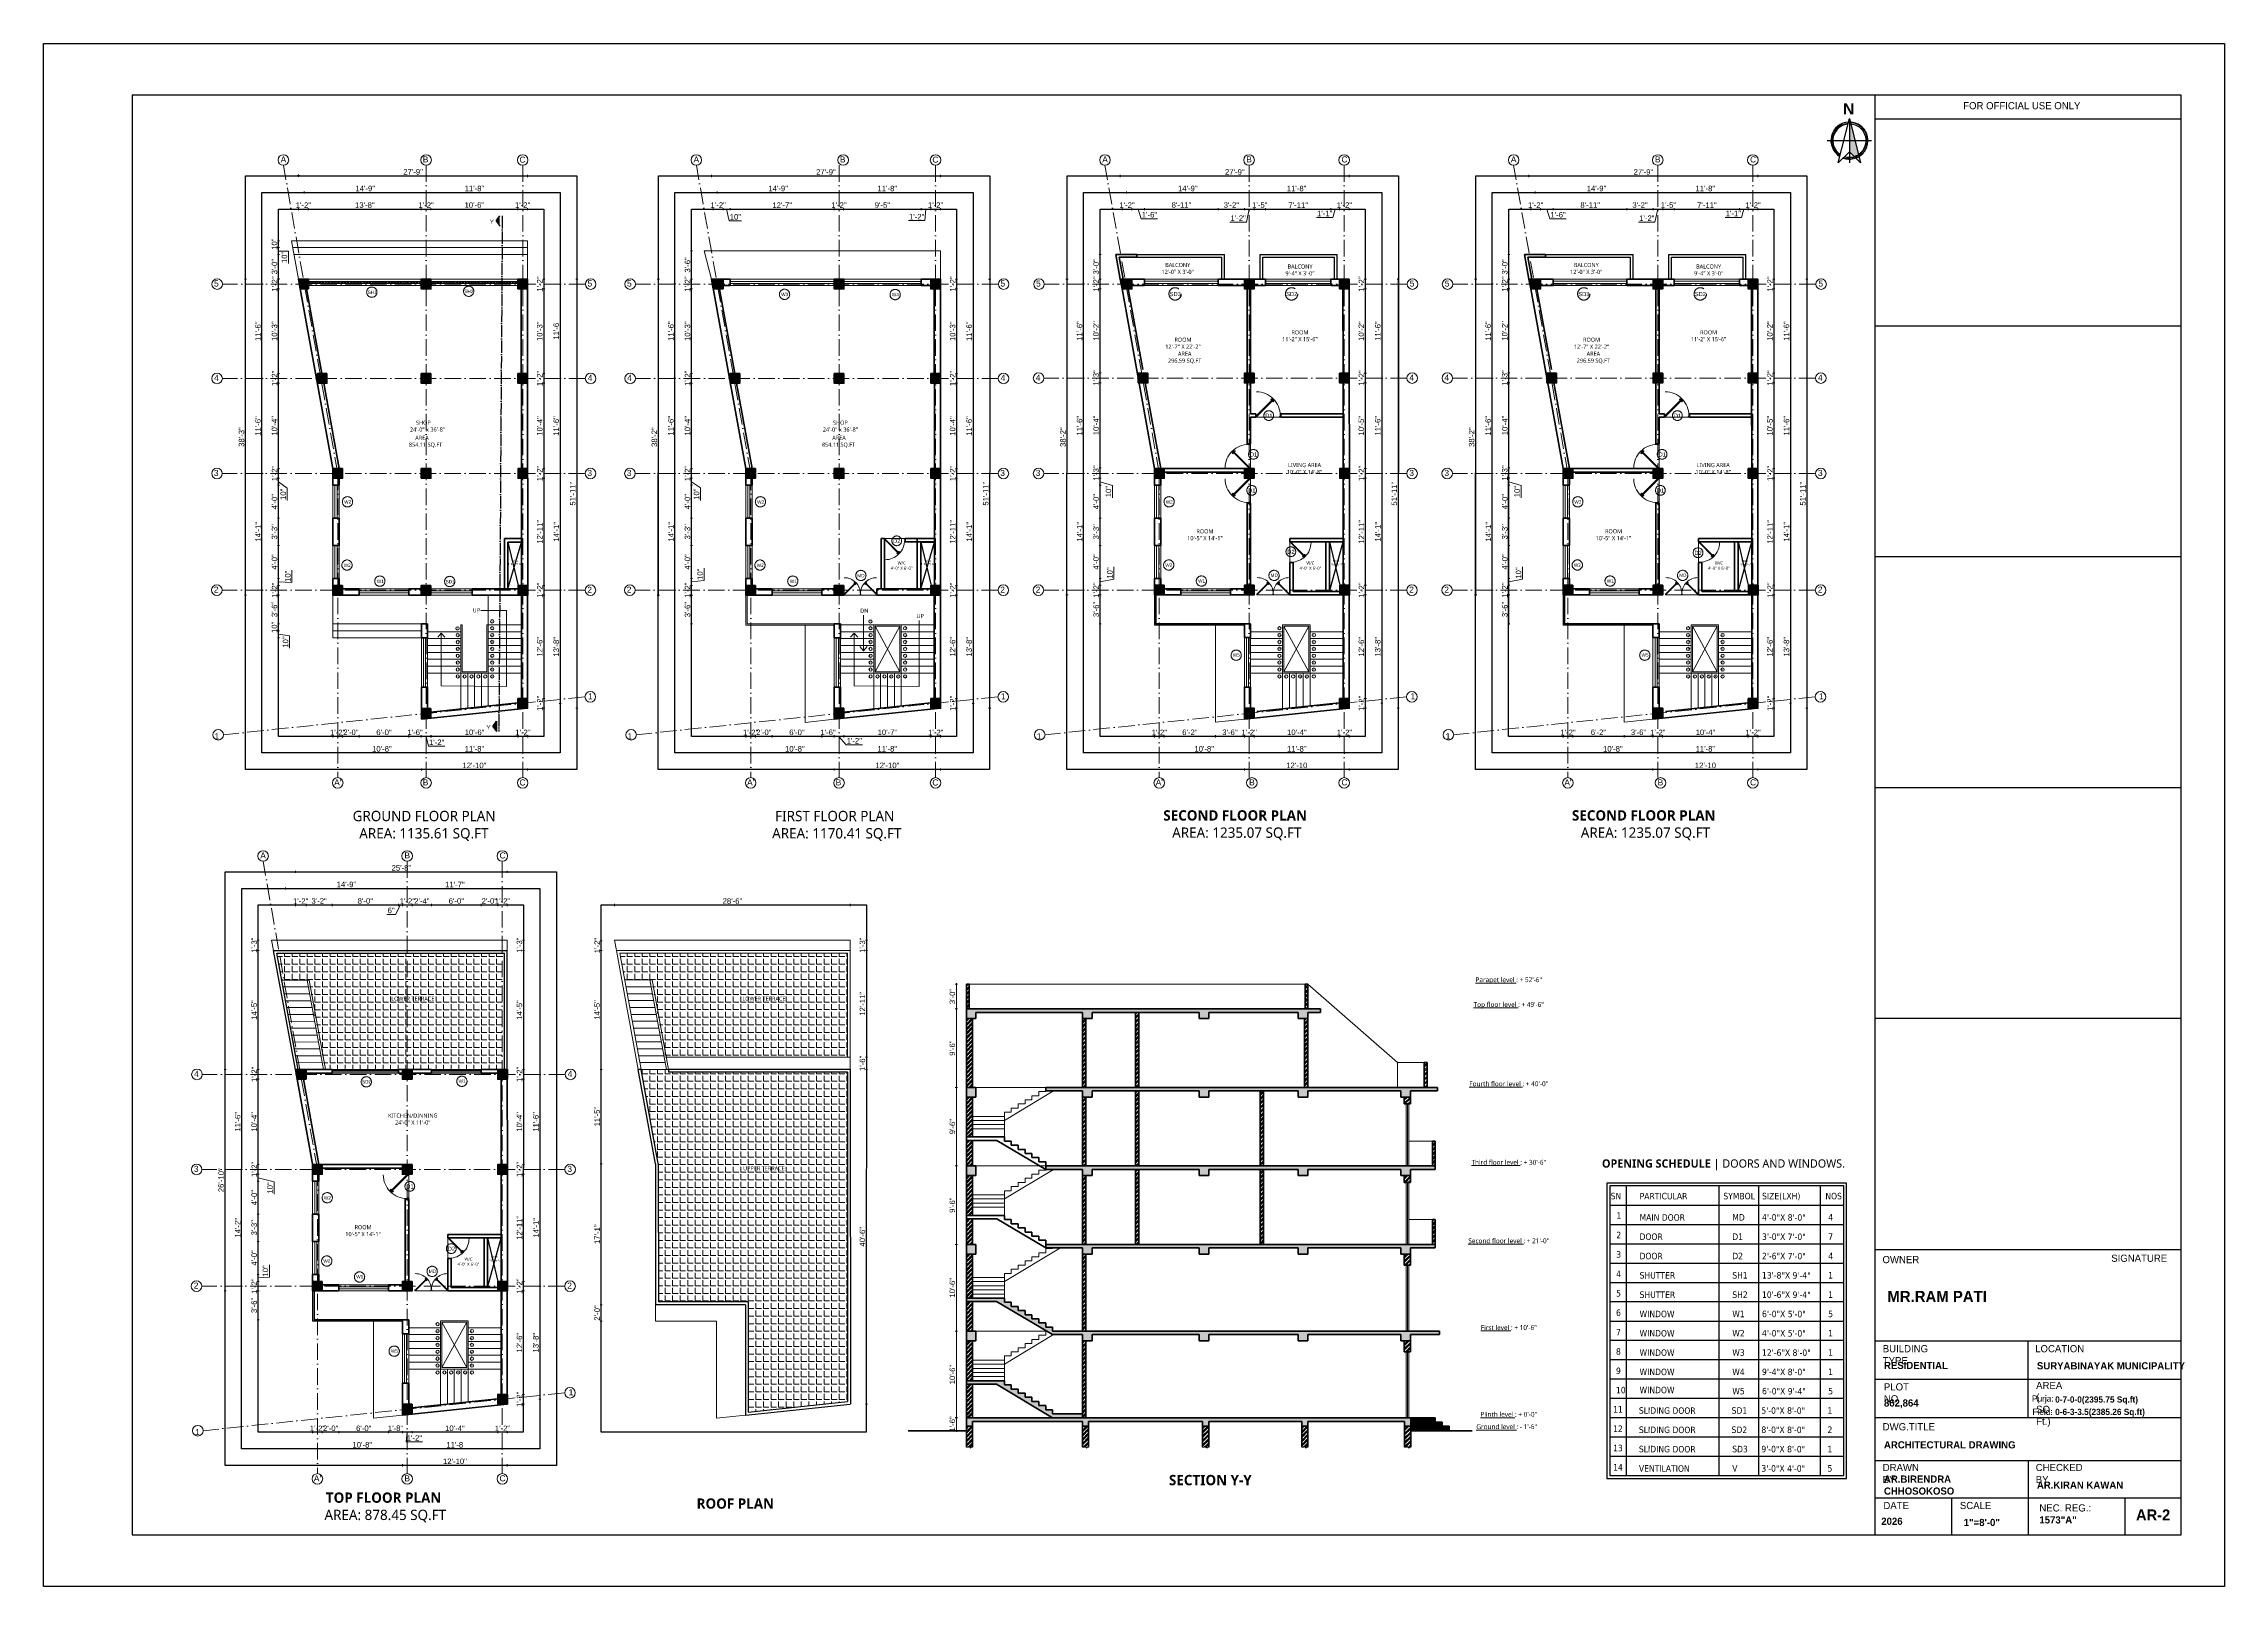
# Model space of a CAD drawing. Header units: inches. Extents: x -71 to 2682309, y -3332 to 801571.
# Drawn here: x 2670074 to 2673242, y 789849 to 792089 of the extents above; entities that cross this region are included whole.
import ezdxf

# ---------------------------------------------------------------- set-up
doc = ezdxf.new("R2010")
doc.units = ezdxf.units.IN
doc.header["$MEASUREMENT"] = 0
doc.header["$PDMODE"] = 99
for name, pattern in [('ACAD_ISO04W100', [30, 24, -3, 0, -3]), ('ACAD_ISO10W100', [18, 12, -3, 0, -3]), ('SOLID', [0])]:
    doc.linetypes.add(name, pattern=pattern)
for name, color, linetype in [('ASHADE', 253, 'Continuous'), ('Column & Beam', 7, 'Continuous'), ('HACTH', 7, 'Continuous'), ('lettring', 7, 'Continuous'), ('text EA', 7, 'Continuous')]:
    doc.layers.add(name, color=color, linetype=linetype)
for name, color, linetype, lineweight in [('BORDER', 5, 'Continuous', 60), ('CENTER  LINE RA', 10, 'ACAD_ISO04W100', 18), ('CONC. OUTLINE RA', 150, 'Continuous', 40), ('DOOR-WIN RA', 3, 'Continuous', 20), ('ele 2', 30, 'Continuous', 30), ('ele 4', 114, 'Continuous', 9), ('ELE2 RA', 130, 'Continuous', 20), ('elev 2', 20, 'Continuous', 25), ('Hatch', 254, 'Continuous', 9), ('hatch EA', 253, 'Continuous', 5), ('HATCH RA', 8, 'Continuous', 9), ('PUERTAS', 7, 'Continuous', 13), ('stair EA', 132, 'Continuous', 5), ('STAIR PLAN AND ELEV RA', 124, 'Continuous', 20), ('Text', 7, 'Continuous', 20), ('TEXT RA', 254, 'Continuous', 20), ('TEXTURE EA', 8, 'ACAD_ISO10W100', 9), ('wall EA', 24, 'Continuous', 40), ('WALL__HALF_NEW', 42, 'Continuous', 30), ('Win EA', 114, 'Continuous', 5)]:
    doc.layers.add(name, color=color, linetype=linetype, lineweight=lineweight)
doc.styles.add('ARIAL', font='GOTHIC.TTF')
doc.styles.add('DIM 8', font='arial.ttf', dxfattribs={"height": 8})
doc.styles.add('m4', font='', dxfattribs={"height": 9})
doc.styles.add('MtXpl_Trebuchet_MS', font='trebuc.ttf')
doc.styles.add('MtXpl_Trebuchet_MS_1', font='trebucbd.ttf')
doc.styles.add('S-111', font='tahoma.ttf', dxfattribs={"height": 10})
doc.styles.add('SANSSERIFBOLD', font='SASB____.pfb', dxfattribs={"height": 0.3})
doc.styles.get("Standard").update_dxf_attribs({"font": 'arial.ttf'})
doc.styles.get('m4').set_extended_font_data('Revel Light')
doc.dimstyles.new('Copy of DIM 8', dxfattribs={"dimtxt": 8, "dimasz": 1, "dimexe": 6, "dimexo": 18, "dimgap": 1.6875, "dimtad": 1, "dimdec": 0, "dimzin": 3, "dimdsep": 46, "dimlunit": 4, "dimtxsty": 'DIM 8', "dimblk": 'dot 2', "dimcen": 0.09375, "dimse1": 1, "dimse2": 1, "dimclrd": 1, "dimclre": 1, "dimclrt": 256, "dimadec": 0, "dimazin": 0, "dimtfac": 0.75, "dimtdec": 0, "dimtix": 1, "dimtmove": 1, "dimatfit": 3, "dimldrblk": 'DOT', "dimfxl": 1, "dimtolj": 1, "dimtzin": 0, "dimlwd": 9, "dimlwe": 9, "dimarcsym": 0})
pattern_1 = [(50, (-126.0963, 0), (7.172601826, -0.62752135), [0.75, -8.25]), (355, (-126.096, 0), (-1.387513336, 7.521921337), [0.6, -6.6]), (100.45144446, (-125.4986, -0.052), (5.785088467, 6.89439991), [0.63740192, -7.01142112]), (46.1842, (-126.096, 2), (10.672413307, -1.655192808), [1.125, -12.375]), (96.6356355, (-125.207, 1.862), (9.346619457, 9.741186008), [0.95610342, -10.5171376]), (351.184164, (-126.096, 2), (9.34661945, 9.741186003), [0.9, -9.90000001]), (21, (-125.0963, 1.5), (5.969070521, -4.026188907), [0.75, -8.25]), (326, (-125.096, 1.5), (2.43315332, 7.25150045), [0.6, -6.6]), (71.45144474, (-124.599, 1.1645), (8.402223767, 3.225311528), [0.6374019, -7.01142112]), (37.5, (-126.0963, 0), (0.1215985532, 3.3289385383), [0, -6.52, 0, -6.7, 0, -6.625]), (7.5, (-126.0963, 0), (2.6306953744, 3.944117119), [0, -3.82, 0, -6.37, 0, -2.525]), (327.5, (-128.3263, 0), (5.3382243617, -0.2255487173), [0, -2.5, 0, -7.8, 0, -10.35]), (317.5, (-129.3263, 0), (5.8318616934, 1.001049823), [0, -3.25, 0, -5.18, 0, -7.35])]
pattern_2 = [(45, (-126.0963, 0), (-3.181980515, 3.181980515), []), (45, (-123.975, 0), (-3.181980515, 3.181980515), [])]

# ---------------------------------------------------------------- blocks, each defined once
blk = doc.blocks.new('3ft')
at = {"layer": 'PUERTAS', "color": 6}
for p, q in [((0, 2.4), (0, 0)), ((0.7, 2.4), (0, 2.4)), ((1.6, 0), (0, 0)), ((0.7, 1.5), (0.7, 2.4)), ((0.8, 1.5), (0.7, 1.5)), ((0.8, 1.5), (0.8, 2.4)), ((0.8, 1.2), (0.8, 1.5)), ((1.6, 1.2), (0.8, 1.2)), ((1.6, 1.8), (0.9, 2.5)), ((1, 2.5), (25.2, 26.7)), ((1.6, 1.9), (1, 2.5)), ((1.6, 1.9), (1.6, 1.8)), ((1.8, 1.6), (1.6, 1.8)), ((1.6, 0), (1.6, 1.2)), ((26, 25.9), (1.8, 1.6)), ((26, 25.9), (25.2, 26.7)), ((34.4, 0), (34.4, 1.2)), ((34.4, 1.2), (35.2, 1.2)), ((34.4, 0), (36, 0)), ((35.2, 1.2), (35.2, 2.4)), ((35.2, 2.4), (36, 2.4)), ((36, 0), (36, 2.4))]:
    blk.add_line(p, q, dxfattribs=at)
at = {"layer": 'PUERTAS', "color": 8}
for p, q in [((0, 0), (36, 0)), ((22.6, 24.9), (21.6, 25.7)), ((22.6, 25), (21.7, 25.7)), ((22.7, 25.1), (21.8, 25.9)), ((22.1, 26.3), (22, 26.1)), ((22.9, 25.2), (22, 26.1)), ((22.1, 26.3), (22.3, 26.4)), ((22.3, 26.4), (22.3, 26.4)), ((23.2, 25.5), (22.3, 26.4)), ((23.3, 25.7), (22.5, 26.6)), ((23.5, 25.8), (22.7, 26.8)), ((23.4, 25.8), (22.7, 26.7)), ((22.7, 24.3), (23, 24.8)), ((23, 25), (22.8, 25.1)), ((23, 25), (22.9, 25.2)), ((23, 25), (22.9, 25.1)), ((22.9, 24.5), (23.1, 24.9)), ((23.1, 25.1), (23, 25.2)), ((23.1, 24.8), (23.2, 25)), ((23.3, 25.3), (23.2, 25.4)), ((23.4, 25.4), (23.3, 25.6)), ((23.4, 25.4), (23.3, 25.5)), ((23.4, 25.4), (23.3, 25.5)), ((23.3, 24.9), (23.3, 25.1)), ((23.5, 25.1), (23.3, 25.1)), ((23.6, 25.3), (23.4, 25.2)), ((23.9, 25.5), (23.5, 25.3)), ((24.1, 25.7), (23.6, 25.4)), ((23.6, 23.4), (24.1, 23.7)), ((23.8, 23.6), (24.2, 23.8)), ((24.1, 23.8), (24.3, 23.9)), ((24.2, 24), (24.4, 24)), ((24.2, 23.3), (25, 22.3)), ((24.3, 23.7), (24.4, 23.6)), ((24.3, 23.7), (24.5, 23.6)), ((24.3, 23.6), (24.4, 23.5)), ((24.3, 23.3), (25.1, 22.4)), ((24.4, 24.2), (24.4, 24)), ((24.4, 23.8), (24.5, 23.7)), ((24.4, 23.4), (25.2, 22.5)), ((24.6, 24.3), (24.5, 24.1)), ((24.5, 23.6), (25.4, 22.7)), ((24.8, 24.6), (24.6, 24.2)), ((24.6, 24), (24.7, 23.9)), ((25, 24.8), (24.7, 24.3)), ((24.7, 24.1), (24.8, 23.9)), ((24.7, 24.1), (24.8, 24)), ((24.8, 24.1), (24.9, 24)), ((24.8, 23.8), (25.7, 23)), ((25, 24), (25.9, 23.2)), ((25.1, 24.2), (26.1, 23.4)), ((25.1, 24.1), (26, 23.3)), ((25.6, 22.8), (25.4, 22.7)), ((25.6, 22.8), (25.7, 23)), ((25.7, 23), (25.7, 23))]:
    blk.add_line(p, q, dxfattribs=at)
at = {"layer": 'PUERTAS', "color": 1}
for p, q in [((21.7, 25.8), (22.1, 26.3)), ((21.7, 25.7), (22.2, 26.2)), ((21.7, 25.8), (21.7, 25.8)), ((22.5, 25), (21.7, 25.6)), ((22.6, 26.7), (22.1, 26.3)), ((22.7, 26.7), (22.2, 26.2)), ((22.6, 26.7), (22.6, 26.7)), ((22.6, 25), (23, 25.4)), ((22.6, 24.3), (22.9, 24.7)), ((22.6, 24.1), (22.6, 24.1)), ((22.7, 25.1), (22.7, 25.1)), ((23.4, 25.9), (22.8, 26.7)), ((22.8, 25.1), (23.1, 25.3)), ((22.9, 25), (22.8, 25.1)), ((22.9, 24.9), (23.2, 25.2)), ((22.9, 24.8), (22.9, 24.8)), ((22.9, 24.7), (22.9, 24.7)), ((23.4, 25.8), (23, 25.4)), ((23.3, 25.6), (23.1, 25.3)), ((23.5, 25.5), (23.2, 25.2)), ((23.3, 25.7), (23.3, 25.7)), ((23.4, 25.5), (23.3, 25.6)), ((23.4, 23.3), (23.4, 23.3)), ((23.6, 25.5), (23.6, 25.5)), ((23.6, 23.3), (24, 23.6)), ((24.1, 25.8), (23.7, 25.5)), ((23.7, 25.5), (23.7, 25.5)), ((24, 23.6), (24, 23.6)), ((24.1, 23.6), (24.1, 23.6)), ((24.3, 25.8), (24.3, 25.8)), ((24.3, 23.6), (24.5, 23.9)), ((24.3, 23.3), (24.7, 23.7)), ((24.3, 23.6), (24.4, 23.5)), ((24.3, 23.2), (24.9, 22.4)), ((24.4, 23.5), (24.6, 23.8)), ((24.4, 23.4), (24.4, 23.4)), ((24.8, 24.1), (24.5, 23.9)), ((24.9, 24), (24.6, 23.8)), ((25.1, 24.1), (24.7, 23.7)), ((25.1, 24.8), (24.8, 24.4)), ((24.8, 24.4), (24.8, 24.4)), ((24.8, 24.3), (24.8, 24.3)), ((24.8, 24.1), (24.9, 24)), ((25, 24), (25, 24)), ((25, 22.4), (25.5, 22.9)), ((25.1, 25), (25.1, 25)), ((25.1, 22.4), (25.6, 22.8)), ((25.1, 22.4), (25.1, 22.4)), ((25.2, 24.1), (26, 23.5)), ((26, 23.4), (25.5, 22.9)), ((26, 23.3), (25.6, 22.8)), ((26, 23.3), (26, 23.3))]:
    blk.add_line(p, q, dxfattribs=at)
at = {"layer": 'PUERTAS', "color": 2}
for p, q in [((22, 26.1), (22, 26.1)), ((25.4, 22.7), (25.4, 22.7))]:
    blk.add_line(p, q, dxfattribs=at)
at = {"layer": 'PUERTAS', "color": 6}
for radius in [0.155, 0.0752]:
    blk.add_circle((0.8, 2.6), radius, dxfattribs=at)
blk.add_arc((0.8, 2.6), 34.4, 359.7285, 90.0333, dxfattribs=at)
at = {"layer": 'PUERTAS', "color": 1}
for centre, start, end in [((22.5, 25), 231.0764, 315), ((22.7, 24.2), 135, 225), ((22.7, 26.7), 38.9236, 135), ((22.8, 25.1), 225, 315), ((23, 24.9), 135, 219.7428), ((22.9, 24.8), 315, 39.7428), ((23.3, 25.6), 315, 45), ((23.4, 25.9), 315, 38.9236), ((23.5, 23.4), 225, 315), ((23.5, 25.4), 50.2572, 135), ((23.6, 25.5), 230.2572, 315), ((24.1, 23.6), 50.2572, 135), ((24.2, 25.7), 45, 135), ((24.2, 23.7), 230.2572, 315), ((24.3, 23.2), 135, 218.9236), ((24.4, 23.5), 135, 225), ((24.8, 24.3), 135, 219.7428), ((24.7, 24.2), 315, 39.7428), ((24.9, 24), 45, 135), ((25, 22.4), 218.9236, 315), ((25, 24.9), 315, 45), ((25.2, 24.1), 51.0764, 135), ((26, 23.4), 315, 51.0764)]:
    blk.add_arc(centre, 0.08, start, end, dxfattribs=at)
blk = doc.blocks.new('*U327')
at = {"color": 3, "xscale": -1}
blk.add_blockref('3ft', (42, 0), dxfattribs=at)
blk = doc.blocks.new('COLUMN')
at = {"layer": 'HACTH', "lineweight": 30, "transparency": 33554541}
h = blk.add_hatch(color=256, dxfattribs=at)
h.dxf.hatch_style = 1
h.paths.add_polyline_path([(2659104.2, 784576.4), (2659090.2, 784576.4), (2659090.2, 784562.4), (2659104.2, 784562.4)])
at = {"layer": 'CONC. OUTLINE RA'}
blk.add_lwpolyline([(2659090.2, 784576.4), (2659104.2, 784576.4), (2659104.2, 784562.4), (2659090.2, 784562.4)], close=True, dxfattribs=at)
blk = doc.blocks.new('NORTH')
for p, q in [((2672681, 791916.1), (2672697.2, 791980.7)), ((2672697.2, 791980.7), (2672697.1, 791916.1)), ((2672697.2, 791980.7), (2672713.3, 791916.1)), ((2672664.9, 791948.4), (2672729.4, 791948.4)), ((2672697.2, 791932.3), (2672681, 791916.1)), ((2672713.3, 791916.1), (2672697.2, 791932.3))]:
    blk.add_line(p, q)
for radius, start, end in [(26.9, 92.8319, 238.9911), (24.9, 94.2506, 179.9477), (24.2, 94.779, 237.044), (26.9, 250.0518, 87.0636), (24.2, 253.0732, 85.1164), (26.2, 359.9477, 89.9477), (26.2, 179.9477, 238.5436), (24.9, 269.9477, 359.9477), (26.2, 250.7421, 269.9477)]:
    blk.add_arc((2672697.2, 791948.4), radius, start, end)
blk.add_solid([(2672697.2, 791980.7), (2672713.3, 791916.1), (2672697.2, 791932.3)])
at = {"style": 'SANSSERIFBOLD', "width": 1}
blk.add_text('N', height=16.2, dxfattribs=at).set_placement((2672687.9, 791986.4))
blk = doc.blocks.new('Y SECTION')
at = {"layer": 'Column & Beam'}
h = blk.add_hatch(color=256, dxfattribs=at)
h.dxf.hatch_style = 1
h.paths.add_polyline_path([(2670746.9, 791824.3), (2670747, 791839.3), (2670741.9, 791831.9)])
h = blk.add_hatch(color=256, dxfattribs=at)
h.dxf.hatch_style = 1
h.paths.add_polyline_path([(2670742, 791090.1), (2670742.1, 791105.1), (2670737, 791097.7)])
at = {"layer": 'elev 2'}
for p, q in [((2670741.9, 791831.9), (2670747, 791839.3)), ((2670741.9, 791831.9), (2670746.9, 791824.3)), ((2670737, 791097.7), (2670742.1, 791105.1)), ((2670737, 791097.7), (2670742, 791090.1)), ((2670742.1, 791105.1), (2670742, 791090.1))]:
    blk.add_line(p, q, dxfattribs=at)
at = {"layer": 'elev 2', "linetype": 'ACAD_ISO04W100', "ltscale": 0.75}
blk.add_line((2670750.6, 791838.9), (2670745.6, 791090.1), dxfattribs=at)
at = {"layer": 'Text', "char_height": 6.57, "attachment_point": 1, "rotation": 359.6191}
for insert in [(2670732.4, 791833.8), (2670727.5, 791099.6)]:
    blk.add_mtext_dynamic_manual_height_columns('Y', width=6.573, gutter_width=32.9, heights=[0], dxfattribs=dict(at, insert=insert))
blk = doc.blocks.new('dot1')
at = {"layer": 'Hatch'}
h = blk.add_hatch(color=256, dxfattribs=at)
edge = h.paths.add_edge_path()
edge.add_arc((0, 0), 1, 0, 360)
for p, q in [((3, 0), (-3, 0)), ((0, 3), (0, -3))]:
    blk.add_line(p, q, dxfattribs=at)
blk.add_circle((0, 0), 1, dxfattribs=at)
blk = doc.blocks.new('dot 2')
at = {"layer": 'Hatch', "xscale": 0.5, "yscale": 0.5, "zscale": 0.5}
blk.add_blockref('dot1', (0, 0), dxfattribs=at)
blk = doc.blocks.new('*D1638')
at = {"layer": 'Defpoints', "color": 0, "transparency": 16777216}
for p in [(2671399.8, 790219.5), (2671414.3, 790219.5), (2671414.3, 790093.5)]:
    blk.add_point(p, dxfattribs=at)
at = {"layer": 'lettring', "color": 1, "lineweight": 9, "transparency": 16777216}
blk.add_line((2671399.8, 790094.5), (2671399.8, 790218.5), dxfattribs=at)
for p, rotation in [((2671399.8, 790219.5), 90), ((2671399.8, 790093.5), 270)]:
    blk.add_blockref('dot 2', p, dxfattribs=dict(at, rotation=rotation))
at = {"layer": 'lettring', "transparency": 16777216, "insert": (2671394, 790156.5), "char_height": 8, "attachment_point": 5, "rotation": 90, "style": 'DIM 8'}
blk.add_mtext('\\A1;10\'-6"', dxfattribs=at)
blk = doc.blocks.new('_Dot')
at = {"color": 0, "linetype": 'ByBlock', "lineweight": -2}
blk.add_line((-0.5, 0), (-1, 0), dxfattribs=at)
at = {"color": 0, "linetype": 'ByBlock', "const_width": 0.5}
blk.add_lwpolyline([(-0.25, 0, 1), (0.25, 0, 1)], format="xyb", close=True, dxfattribs=at)
blk = doc.blocks.new('*D1639')
at = {"layer": 'Defpoints', "color": 0, "transparency": 16777216}
for p in [(2671399.8, 790345.5), (2671414.3, 790345.5), (2671414.3, 790219.5)]:
    blk.add_point(p, dxfattribs=at)
at = {"layer": 'lettring', "color": 1, "lineweight": 9, "transparency": 16777216}
blk.add_line((2671399.8, 790220.5), (2671399.8, 790344.5), dxfattribs=at)
for p, rotation in [((2671399.8, 790345.5), 90), ((2671399.8, 790219.5), 270)]:
    blk.add_blockref('dot 2', p, dxfattribs=dict(at, rotation=rotation))
at = {"layer": 'lettring', "transparency": 16777216, "insert": (2671394, 790282.5), "char_height": 8, "attachment_point": 5, "rotation": 90, "style": 'DIM 8'}
blk.add_mtext('\\A1;10\'-6"', dxfattribs=at)
blk = doc.blocks.new('*D1640')
at = {"layer": 'Defpoints', "color": 0, "transparency": 16777216}
for p in [(2671399.8, 790459.5), (2671414.3, 790459.5), (2671414.3, 790345.5)]:
    blk.add_point(p, dxfattribs=at)
at = {"layer": 'lettring', "color": 1, "lineweight": 9, "transparency": 16777216}
blk.add_line((2671399.8, 790346.5), (2671399.8, 790458.5), dxfattribs=at)
for p, rotation in [((2671399.8, 790459.5), 90), ((2671399.8, 790345.5), 270)]:
    blk.add_blockref('dot 2', p, dxfattribs=dict(at, rotation=rotation))
at = {"layer": 'lettring', "transparency": 16777216, "insert": (2671394, 790402.5), "char_height": 8, "attachment_point": 5, "rotation": 90, "style": 'DIM 8'}
blk.add_mtext('\\A1;9\'-6"', dxfattribs=at)
blk = doc.blocks.new('*D1641')
at = {"layer": 'Defpoints', "color": 0, "transparency": 16777216}
for p in [(2671399.8, 790573.5), (2671414.3, 790573.5), (2671414.3, 790459.5)]:
    blk.add_point(p, dxfattribs=at)
at = {"layer": 'lettring', "color": 1, "lineweight": 9, "transparency": 16777216}
blk.add_line((2671399.8, 790460.5), (2671399.8, 790572.5), dxfattribs=at)
for p, rotation in [((2671399.8, 790573.5), 90), ((2671399.8, 790459.5), 270)]:
    blk.add_blockref('dot 2', p, dxfattribs=dict(at, rotation=rotation))
at = {"layer": 'lettring', "transparency": 16777216, "insert": (2671394, 790516.5), "char_height": 8, "attachment_point": 5, "rotation": 90, "style": 'DIM 8'}
blk.add_mtext('\\A1;9\'-6"', dxfattribs=at)
blk = doc.blocks.new('*D1642')
at = {"layer": 'Defpoints', "color": 0, "transparency": 16777216}
for p in [(2671399.8, 790687.5), (2671414.3, 790687.5), (2671414.3, 790573.5)]:
    blk.add_point(p, dxfattribs=at)
at = {"layer": 'lettring', "color": 1, "lineweight": 9, "transparency": 16777216}
blk.add_line((2671399.8, 790574.5), (2671399.8, 790686.5), dxfattribs=at)
for p, rotation in [((2671399.8, 790687.5), 90), ((2671399.8, 790573.5), 270)]:
    blk.add_blockref('dot 2', p, dxfattribs=dict(at, rotation=rotation))
at = {"layer": 'lettring', "transparency": 16777216, "insert": (2671394, 790630.5), "char_height": 8, "attachment_point": 5, "rotation": 90, "style": 'DIM 8'}
blk.add_mtext('\\A1;9\'-6"', dxfattribs=at)
blk = doc.blocks.new('*D1643')
at = {"layer": 'Defpoints', "color": 0, "transparency": 16777216}
for p in [(2671399.8, 790723.5), (2671414.3, 790723.5), (2671414.3, 790687.5)]:
    blk.add_point(p, dxfattribs=at)
at = {"layer": 'lettring', "color": 1, "lineweight": 9, "transparency": 16777216}
blk.add_line((2671399.8, 790688.5), (2671399.8, 790722.5), dxfattribs=at)
for p, rotation in [((2671399.8, 790723.5), 90), ((2671399.8, 790687.5), 270)]:
    blk.add_blockref('dot 2', p, dxfattribs=dict(at, rotation=rotation))
at = {"layer": 'lettring', "transparency": 16777216, "insert": (2671394, 790705.5), "char_height": 8, "attachment_point": 5, "rotation": 90, "style": 'DIM 8'}
blk.add_mtext('\\A1;3\'-0"', dxfattribs=at)
blk = doc.blocks.new('*D1644')
at = {"layer": 'Defpoints', "color": 0, "transparency": 16777216}
for p in [(2671399.8, 790075.5), (2671414.3, 790094), (2671414.3, 790075.5)]:
    blk.add_point(p, dxfattribs=at)
at = {"layer": 'lettring', "color": 1, "lineweight": 9, "transparency": 16777216}
for p, q in [((2671399.8, 790095), (2671399.8, 790096)), ((2671399.8, 790094), (2671399.8, 790075.5)), ((2671399.8, 790074.5), (2671399.8, 790073.5))]:
    blk.add_line(p, q, dxfattribs=at)
for p, rotation in [((2671399.8, 790094), 270), ((2671399.8, 790075.5), 90)]:
    blk.add_blockref('dot 2', p, dxfattribs=dict(at, rotation=rotation))
at = {"layer": 'lettring', "transparency": 16777216, "insert": (2671394, 790084.8), "char_height": 8, "attachment_point": 5, "rotation": 90, "style": 'DIM 8'}
blk.add_mtext('\\A1;1\'-6"', dxfattribs=at)
blk = doc.blocks.new('*D1681')
at = {"layer": 'Defpoints', "color": 0, "transparency": 16777216}
for p in [(2670762.7, 791849), (2670762.8, 791747), (2670776.8, 791747)]:
    blk.add_point(p, dxfattribs=at)
at = {"layer": 'lettring', "color": 1, "lineweight": 9, "transparency": 16777216}
for p, q in [((2670761.7, 791849), (2670760.7, 791849)), ((2670776.7, 791849), (2670762.7, 791849)), ((2670777.7, 791849), (2670778.7, 791849))]:
    blk.add_line(p, q, dxfattribs=at)
for p, rotation in [((2670762.7, 791849), 0.03027917102128219), ((2670776.7, 791849), 180.0302791710213)]:
    blk.add_blockref('dot 2', p, dxfattribs=dict(at, rotation=rotation))
at = {"layer": 'lettring', "transparency": 16777216, "insert": (2670769.7, 791854.7), "char_height": 8, "attachment_point": 5, "rotation": 0.0303, "style": 'DIM 8'}
blk.add_mtext('\\A1;1\'-2"', dxfattribs=at)
blk = doc.blocks.new('*D1682')
at = {"layer": 'Defpoints', "color": 0, "transparency": 16777216}
for p in [(2670636.5, 791849), (2670636.5, 791747), (2670762.8, 791747)]:
    blk.add_point(p, dxfattribs=at)
at = {"layer": 'lettring', "color": 1, "lineweight": 9, "transparency": 16777216}
blk.add_line((2670761.7, 791849), (2670637.5, 791849), dxfattribs=at)
for p, rotation in [((2670636.5, 791849), 180.0302791710212), ((2670762.7, 791849), 0.03027917102129685)]:
    blk.add_blockref('dot 2', p, dxfattribs=dict(at, rotation=rotation))
at = {"layer": 'lettring', "transparency": 16777216, "insert": (2670699.6, 791854.8), "char_height": 8, "attachment_point": 5, "rotation": 0.0303, "style": 'DIM 8'}
blk.add_mtext('\\A1;10\'-6"', dxfattribs=at)
blk = doc.blocks.new('*D1683')
at = {"layer": 'Defpoints', "color": 0, "transparency": 16777216}
for p in [(2670622.5, 791849), (2670622.5, 791747), (2670636.5, 791747)]:
    blk.add_point(p, dxfattribs=at)
at = {"layer": 'lettring', "color": 1, "lineweight": 9, "transparency": 16777216}
for p, q in [((2670621.5, 791849), (2670620.5, 791849)), ((2670636.5, 791849), (2670622.5, 791849)), ((2670637.5, 791849), (2670638.5, 791849))]:
    blk.add_line(p, q, dxfattribs=at)
for p, rotation in [((2670622.5, 791849), 0.03027917102125674), ((2670636.5, 791849), 180.0302791710212)]:
    blk.add_blockref('dot 2', p, dxfattribs=dict(at, rotation=rotation))
at = {"layer": 'lettring', "transparency": 16777216, "insert": (2670629.5, 791854.7), "char_height": 8, "attachment_point": 5, "rotation": 0.0303, "style": 'DIM 8'}
blk.add_mtext('\\A1;1\'-2"', dxfattribs=at)
blk = doc.blocks.new('*D1684')
at = {"layer": 'Defpoints', "color": 0, "transparency": 16777216}
for p in [(2670458.4, 791848.9), (2670458.5, 791747), (2670622.5, 791747)]:
    blk.add_point(p, dxfattribs=at)
at = {"layer": 'lettring', "color": 1, "lineweight": 9, "transparency": 16777216}
blk.add_line((2670621.5, 791849), (2670459.4, 791848.9), dxfattribs=at)
for p, rotation in [((2670458.4, 791848.9), 180.0302791710212), ((2670622.5, 791849), 0.03027917102129685)]:
    blk.add_blockref('dot 2', p, dxfattribs=dict(at, rotation=rotation))
at = {"layer": 'lettring', "transparency": 16777216, "insert": (2670540.5, 791854.7), "char_height": 8, "attachment_point": 5, "rotation": 0.0303, "style": 'DIM 8'}
blk.add_mtext('\\A1;13\'-8"', dxfattribs=at)
blk = doc.blocks.new('*D1685')
at = {"layer": 'Defpoints', "color": 0, "transparency": 16777216}
for p in [(2670444, 791848.9), (2670444, 791747.5), (2670458.5, 791747)]:
    blk.add_point(p, dxfattribs=at)
at = {"layer": 'lettring', "color": 1, "lineweight": 9, "transparency": 16777216}
for p, q in [((2670443, 791848.9), (2670442, 791848.9)), ((2670458.4, 791848.9), (2670444, 791848.9)), ((2670459.4, 791848.9), (2670460.4, 791848.9))]:
    blk.add_line(p, q, dxfattribs=at)
for p, rotation in [((2670444, 791848.9), 0.03027917102125674), ((2670458.4, 791848.9), 180.0302791710212)]:
    blk.add_blockref('dot 2', p, dxfattribs=dict(at, rotation=rotation))
at = {"layer": 'lettring', "transparency": 16777216, "insert": (2670451.2, 791854.6), "char_height": 8, "attachment_point": 5, "rotation": 0.0303, "style": 'DIM 8'}
blk.add_mtext('\\A1;1\'-2"', dxfattribs=at)
blk = doc.blocks.new('*D1686')
at = {"layer": 'Defpoints', "color": 0, "transparency": 16777216}
for p in [(2670629.6, 791873), (2670452.6, 791740), (2670629.5, 791740)]:
    blk.add_point(p, dxfattribs=at)
at = {"layer": 'lettring', "color": 1, "lineweight": 9, "transparency": 16777216}
blk.add_line((2670453.6, 791873), (2670628.6, 791873), dxfattribs=at)
for p, rotation in [((2670452.6, 791873), 179.9976041195761), ((2670629.6, 791873), 359.9976041195762)]:
    blk.add_blockref('dot 2', p, dxfattribs=dict(at, rotation=rotation))
at = {"layer": 'lettring', "transparency": 16777216, "insert": (2670541.1, 791878.8), "char_height": 8, "attachment_point": 5, "rotation": 359.9976, "style": 'DIM 8'}
blk.add_mtext('\\A1;14\'-9"', dxfattribs=at)
blk = doc.blocks.new('*D1687')
at = {"layer": 'Defpoints', "color": 0, "transparency": 16777216}
for p in [(2670769.8, 791873), (2670629.5, 791740), (2670769.8, 791740)]:
    blk.add_point(p, dxfattribs=at)
at = {"layer": 'lettring', "color": 1, "lineweight": 9, "transparency": 16777216}
blk.add_line((2670630.5, 791873), (2670768.8, 791873), dxfattribs=at)
at = {"layer": 'lettring', "color": 1, "lineweight": 9, "transparency": 16777216, "rotation": 180}
blk.add_blockref('dot 2', (2670629.5, 791873), dxfattribs=at)
at = {"layer": 'lettring', "color": 1, "lineweight": 9, "transparency": 16777216}
blk.add_blockref('dot 2', (2670769.8, 791873), dxfattribs=at)
at = {"layer": 'lettring', "transparency": 16777216, "insert": (2670699.7, 791878.8), "char_height": 8, "attachment_point": 5, "style": 'DIM 8'}
blk.add_mtext('\\A1;11\'-8"', dxfattribs=at)
blk = doc.blocks.new('*D1688')
at = {"layer": 'Defpoints', "color": 0, "transparency": 16777216}
for p in [(2670777, 791897), (2670444, 791747.5), (2670776.8, 791747)]:
    blk.add_point(p, dxfattribs=at)
at = {"layer": 'lettring', "color": 1, "lineweight": 9, "transparency": 16777216}
blk.add_line((2670445.2, 791897.5), (2670776, 791897), dxfattribs=at)
for p, rotation in [((2670444.2, 791897.5), 179.917480794324), ((2670777, 791897), 359.917480794324)]:
    blk.add_blockref('dot 2', p, dxfattribs=dict(at, rotation=rotation))
at = {"layer": 'lettring', "transparency": 16777216, "insert": (2670610.6, 791903), "char_height": 8, "attachment_point": 5, "rotation": 359.9175, "style": 'DIM 8'}
blk.add_mtext('\\A1;27\'-9"', dxfattribs=at)
blk = doc.blocks.new('*D1689')
at = {"layer": 'Defpoints', "color": 0, "transparency": 16777216}
for p in [(2670458.5, 791747), (2670415.1, 791733), (2670458.5, 791733)]:
    blk.add_point(p, dxfattribs=at)
at = {"layer": 'lettring', "color": 1, "lineweight": 9, "transparency": 16777216}
for p, q in [((2670415.1, 791748), (2670415.1, 791749)), ((2670415.1, 791747), (2670415.1, 791733)), ((2670415.1, 791732), (2670415.1, 791731))]:
    blk.add_line(p, q, dxfattribs=at)
for p, rotation in [((2670415.1, 791747), 270), ((2670415.1, 791733), 90)]:
    blk.add_blockref('dot 2', p, dxfattribs=dict(at, rotation=rotation))
at = {"layer": 'lettring', "transparency": 16777216, "insert": (2670409.4, 791740), "char_height": 8, "attachment_point": 5, "rotation": 90, "style": 'DIM 8'}
blk.add_mtext('\\A1;1\'-2"', dxfattribs=at)
blk = doc.blocks.new('*D1690')
at = {"layer": 'Defpoints', "color": 0, "transparency": 16777216}
for p in [(2670458.5, 791733), (2670415.1, 791610.1), (2670478.5, 791610.1)]:
    blk.add_point(p, dxfattribs=at)
at = {"layer": 'lettring', "color": 1, "lineweight": 9, "transparency": 16777216}
blk.add_line((2670415.1, 791732), (2670415.1, 791611.1), dxfattribs=at)
for p, rotation in [((2670415.1, 791733), 90), ((2670415.1, 791610.1), 270)]:
    blk.add_blockref('dot 2', p, dxfattribs=dict(at, rotation=rotation))
at = {"layer": 'lettring', "transparency": 16777216, "insert": (2670409.3, 791671.6), "char_height": 8, "attachment_point": 5, "rotation": 90, "style": 'DIM 8'}
blk.add_mtext('\\A1;10\'-3"', dxfattribs=at)
blk = doc.blocks.new('*D1691')
at = {"layer": 'Defpoints', "color": 0, "transparency": 16777216}
for p in [(2670415.1, 791596.1), (2670478.5, 791610.1), (2670480.7, 791596.1)]:
    blk.add_point(p, dxfattribs=at)
at = {"layer": 'lettring', "color": 1, "lineweight": 9, "transparency": 16777216}
for p, q in [((2670415.1, 791611.1), (2670415.1, 791612.1)), ((2670415.1, 791610.1), (2670415.1, 791596.1)), ((2670415.1, 791595.1), (2670415.1, 791594.1))]:
    blk.add_line(p, q, dxfattribs=at)
for p, rotation in [((2670415.1, 791610.1), 270), ((2670415.1, 791596.1), 90)]:
    blk.add_blockref('dot 2', p, dxfattribs=dict(at, rotation=rotation))
at = {"layer": 'lettring', "transparency": 16777216, "insert": (2670409.4, 791603.1), "char_height": 8, "attachment_point": 5, "rotation": 90, "style": 'DIM 8'}
blk.add_mtext('\\A1;1\'-2"', dxfattribs=at)
blk = doc.blocks.new('*D1692')
at = {"layer": 'Defpoints', "color": 0, "transparency": 16777216}
for p in [(2670480.7, 791596.1), (2670415.1, 791472), (2670494.1, 791472)]:
    blk.add_point(p, dxfattribs=at)
at = {"layer": 'lettring', "color": 1, "lineweight": 9, "transparency": 16777216}
blk.add_line((2670415.1, 791595.1), (2670415.1, 791473), dxfattribs=at)
for p, rotation in [((2670415.1, 791596.1), 90), ((2670415.1, 791472), 270)]:
    blk.add_blockref('dot 2', p, dxfattribs=dict(at, rotation=rotation))
at = {"layer": 'lettring', "transparency": 16777216, "insert": (2670409.3, 791534.1), "char_height": 8, "attachment_point": 5, "rotation": 90, "style": 'DIM 8'}
blk.add_mtext('\\A1;10\'-4"', dxfattribs=at)
blk = doc.blocks.new('*D1693')
at = {"layer": 'Defpoints', "color": 0, "transparency": 16777216}
for p in [(2670494.1, 791472), (2670415.1, 791458), (2670494.1, 791458)]:
    blk.add_point(p, dxfattribs=at)
at = {"layer": 'lettring', "color": 1, "lineweight": 9, "transparency": 16777216}
for p, q in [((2670415.1, 791473), (2670415.1, 791474)), ((2670415.1, 791472), (2670415.1, 791458)), ((2670415.1, 791457), (2670415.1, 791456))]:
    blk.add_line(p, q, dxfattribs=at)
for p, rotation in [((2670415.1, 791472), 270), ((2670415.1, 791458), 90)]:
    blk.add_blockref('dot 2', p, dxfattribs=dict(at, rotation=rotation))
at = {"layer": 'lettring', "transparency": 16777216, "insert": (2670409.4, 791465), "char_height": 8, "attachment_point": 5, "rotation": 90, "style": 'DIM 8'}
blk.add_mtext('\\A1;1\'-2"', dxfattribs=at)
blk = doc.blocks.new('*D1694')
at = {"layer": 'Defpoints', "color": 0, "transparency": 16777216}
for p in [(2670415.1, 791448), (2670494.1, 791458), (2670494.1, 791448)]:
    blk.add_point(p, dxfattribs=at)
at = {"layer": 'lettring', "color": 1, "lineweight": 9, "transparency": 16777216}
for p, q in [((2670415.1, 791457), (2670415.1, 791449)), ((2670415.1, 791453), (2670427.8, 791443.7)), ((2670427.8, 791443.7), (2670427.8, 791425.7))]:
    blk.add_line(p, q, dxfattribs=at)
for p, rotation in [((2670415.1, 791458), 90), ((2670415.1, 791448), 270)]:
    blk.add_blockref('dot 2', p, dxfattribs=dict(at, rotation=rotation))
at = {"layer": 'lettring', "transparency": 16777216, "insert": (2670422, 791434.7), "char_height": 8, "attachment_point": 5, "rotation": 90, "style": 'DIM 8'}
blk.add_mtext('\\A1;10"', dxfattribs=at)
blk = doc.blocks.new('*D1695')
at = {"layer": 'Defpoints', "color": 0, "transparency": 16777216}
for p in [(2670494.1, 791448), (2670415.1, 791400), (2670494.1, 791400)]:
    blk.add_point(p, dxfattribs=at)
at = {"layer": 'lettring', "color": 1, "lineweight": 9, "transparency": 16777216}
blk.add_line((2670415.1, 791447), (2670415.1, 791401), dxfattribs=at)
for p, rotation in [((2670415.1, 791448), 90), ((2670415.1, 791400), 270)]:
    blk.add_blockref('dot 2', p, dxfattribs=dict(at, rotation=rotation))
at = {"layer": 'lettring', "transparency": 16777216, "insert": (2670409.3, 791424), "char_height": 8, "attachment_point": 5, "rotation": 90, "style": 'DIM 8'}
blk.add_mtext('\\A1;4\'-0"', dxfattribs=at)
blk = doc.blocks.new('*D1696')
at = {"layer": 'Defpoints', "color": 0, "transparency": 16777216}
for p in [(2670494.1, 791400), (2670415.1, 791360.5), (2670494.1, 791360.5)]:
    blk.add_point(p, dxfattribs=at)
at = {"layer": 'lettring', "color": 1, "lineweight": 9, "transparency": 16777216}
blk.add_line((2670415.1, 791399), (2670415.1, 791361.5), dxfattribs=at)
for p, rotation in [((2670415.1, 791400), 90), ((2670415.1, 791360.5), 270)]:
    blk.add_blockref('dot 2', p, dxfattribs=dict(at, rotation=rotation))
at = {"layer": 'lettring', "transparency": 16777216, "insert": (2670409.3, 791380.3), "char_height": 8, "attachment_point": 5, "rotation": 90, "style": 'DIM 8'}
blk.add_mtext('\\A1;3\'-3"', dxfattribs=at)
blk = doc.blocks.new('*D1697')
at = {"layer": 'Defpoints', "color": 0, "transparency": 16777216}
for p in [(2670494.1, 791360.5), (2670415.1, 791312.5), (2670494.1, 791312.5)]:
    blk.add_point(p, dxfattribs=at)
at = {"layer": 'lettring', "color": 1, "lineweight": 9, "transparency": 16777216}
blk.add_line((2670415.1, 791359.5), (2670415.1, 791313.5), dxfattribs=at)
for p, rotation in [((2670415.1, 791360.5), 90), ((2670415.1, 791312.5), 270)]:
    blk.add_blockref('dot 2', p, dxfattribs=dict(at, rotation=rotation))
at = {"layer": 'lettring', "transparency": 16777216, "insert": (2670409.3, 791336.5), "char_height": 8, "attachment_point": 5, "rotation": 90, "style": 'DIM 8'}
blk.add_mtext('\\A1;4\'-0"', dxfattribs=at)
blk = doc.blocks.new('*D1698')
at = {"layer": 'Defpoints', "color": 0, "transparency": 16777216}
for p in [(2670494.1, 791312.5), (2670415.1, 791302.5), (2670493.6, 791302.5)]:
    blk.add_point(p, dxfattribs=at)
at = {"layer": 'lettring', "color": 1, "lineweight": 9, "transparency": 16777216}
for p, q in [((2670415.1, 791311.5), (2670415.1, 791303.5)), ((2670415.1, 791307.5), (2670434.5, 791306.7)), ((2670434.5, 791306.7), (2670434.5, 791324.7))]:
    blk.add_line(p, q, dxfattribs=at)
for p, rotation in [((2670415.1, 791312.5), 90), ((2670415.1, 791302.5), 270)]:
    blk.add_blockref('dot 2', p, dxfattribs=dict(at, rotation=rotation))
at = {"layer": 'lettring', "transparency": 16777216, "insert": (2670428.7, 791315.7), "char_height": 8, "attachment_point": 5, "rotation": 90, "style": 'DIM 8'}
blk.add_mtext('\\A1;10"', dxfattribs=at)
blk = doc.blocks.new('*D1699')
at = {"layer": 'Defpoints', "color": 0, "transparency": 16777216}
for p in [(2670415.1, 791288.5), (2670493.6, 791302.5), (2670494.1, 791288.5)]:
    blk.add_point(p, dxfattribs=at)
at = {"layer": 'lettring', "color": 1, "lineweight": 9, "transparency": 16777216}
for p, q in [((2670415.1, 791303.5), (2670415.1, 791304.5)), ((2670415.1, 791302.5), (2670415.1, 791288.5)), ((2670415.1, 791287.5), (2670415.1, 791286.5))]:
    blk.add_line(p, q, dxfattribs=at)
for p, rotation in [((2670415.1, 791302.5), 270), ((2670415.1, 791288.5), 90)]:
    blk.add_blockref('dot 2', p, dxfattribs=dict(at, rotation=rotation))
at = {"layer": 'lettring', "transparency": 16777216, "insert": (2670409.4, 791295.5), "char_height": 8, "attachment_point": 5, "rotation": 90, "style": 'DIM 8'}
blk.add_mtext('\\A1;1\'-2"', dxfattribs=at)
blk = doc.blocks.new('*D1700')
at = {"layer": 'Defpoints', "color": 0, "transparency": 16777216}
for p in [(2670494.1, 791288.5), (2670415.1, 791246.5), (2670494.1, 791246.5)]:
    blk.add_point(p, dxfattribs=at)
at = {"layer": 'lettring', "color": 1, "lineweight": 9, "transparency": 16777216}
blk.add_line((2670415.1, 791287.5), (2670415.1, 791247.5), dxfattribs=at)
for p, rotation in [((2670415.1, 791288.5), 90), ((2670415.1, 791246.5), 270)]:
    blk.add_blockref('dot 2', p, dxfattribs=dict(at, rotation=rotation))
at = {"layer": 'lettring', "transparency": 16777216, "insert": (2670409.3, 791267.5), "char_height": 8, "attachment_point": 5, "rotation": 90, "style": 'DIM 8'}
blk.add_mtext('\\A1;3\'-6"', dxfattribs=at)
blk = doc.blocks.new('*D1701')
at = {"layer": 'Defpoints', "color": 0, "transparency": 16777216}
for p in [(2670494.1, 791246.5), (2670415.1, 791236.5), (2670494.1, 791236.5)]:
    blk.add_point(p, dxfattribs=at)
at = {"layer": 'lettring', "color": 1, "lineweight": 9, "transparency": 16777216}
for p, q in [((2670415.1, 791247.5), (2670415.1, 791248.5)), ((2670415.1, 791246.5), (2670415.1, 791236.5)), ((2670415.1, 791235.5), (2670415.1, 791234.5))]:
    blk.add_line(p, q, dxfattribs=at)
for p, rotation in [((2670415.1, 791246.5), 270), ((2670415.1, 791236.5), 90)]:
    blk.add_blockref('dot 2', p, dxfattribs=dict(at, rotation=rotation))
at = {"layer": 'lettring', "transparency": 16777216, "insert": (2670409.3, 791241.5), "char_height": 8, "attachment_point": 5, "rotation": 90, "style": 'DIM 8'}
blk.add_mtext('\\A1;10"', dxfattribs=at)
blk = doc.blocks.new('*D1702')
at = {"layer": 'Defpoints', "color": 0, "transparency": 16777216}
for p in [(2670415.1, 791226.5), (2670493.1, 791226.5), (2670494.1, 791236.5)]:
    blk.add_point(p, dxfattribs=at)
at = {"layer": 'lettring', "color": 1, "lineweight": 9, "transparency": 16777216}
for p, q in [((2670415.1, 791235.5), (2670415.1, 791227.5)), ((2670415.1, 791231.5), (2670431.1, 791229.2)), ((2670431.1, 791229.2), (2670431.1, 791211.2))]:
    blk.add_line(p, q, dxfattribs=at)
for p, rotation in [((2670415.1, 791236.5), 90), ((2670415.1, 791226.5), 270)]:
    blk.add_blockref('dot 2', p, dxfattribs=dict(at, rotation=rotation))
at = {"layer": 'lettring', "transparency": 16777216, "insert": (2670425.3, 791220.2), "char_height": 8, "attachment_point": 5, "rotation": 90, "style": 'DIM 8'}
blk.add_mtext('\\A1;10"', dxfattribs=at)
blk = doc.blocks.new('*D1703')
at = {"layer": 'Defpoints', "color": 0, "transparency": 16777216}
for p in [(2670415.1, 791793), (2670435.7, 791803), (2670435.7, 791793)]:
    blk.add_point(p, dxfattribs=at)
at = {"layer": 'lettring', "color": 1, "lineweight": 9, "transparency": 16777216}
for p, q in [((2670415.1, 791804), (2670415.1, 791805)), ((2670415.1, 791803), (2670415.1, 791793)), ((2670415.1, 791792), (2670415.1, 791791))]:
    blk.add_line(p, q, dxfattribs=at)
for p, rotation in [((2670415.1, 791803), 270), ((2670415.1, 791793), 90)]:
    blk.add_blockref('dot 2', p, dxfattribs=dict(at, rotation=rotation))
at = {"layer": 'lettring', "transparency": 16777216, "insert": (2670409.3, 791798), "char_height": 8, "attachment_point": 5, "rotation": 90, "style": 'DIM 8'}
blk.add_mtext('\\A1;10"', dxfattribs=at)
blk = doc.blocks.new('*D1704')
at = {"layer": 'Defpoints', "color": 0, "transparency": 16777216}
for p in [(2670415.1, 791783), (2670435.7, 791793), (2670437.6, 791783)]:
    blk.add_point(p, dxfattribs=at)
at = {"layer": 'lettring', "color": 1, "lineweight": 9, "transparency": 16777216}
for p, q in [((2670415.1, 791792), (2670415.1, 791784)), ((2670415.1, 791788), (2670429.5, 791787.7)), ((2670429.5, 791787.7), (2670429.5, 791769.7))]:
    blk.add_line(p, q, dxfattribs=at)
for p, rotation in [((2670415.1, 791793), 90), ((2670415.1, 791783), 270)]:
    blk.add_blockref('dot 2', p, dxfattribs=dict(at, rotation=rotation))
at = {"layer": 'lettring', "transparency": 16777216, "insert": (2670423.7, 791778.7), "char_height": 8, "attachment_point": 5, "rotation": 90, "style": 'DIM 8'}
blk.add_mtext('\\A1;10"', dxfattribs=at)
blk = doc.blocks.new('*D1705')
at = {"layer": 'Defpoints', "color": 0, "transparency": 16777216}
for p in [(2670437.6, 791783), (2670415.1, 791747.5), (2670444, 791747.5)]:
    blk.add_point(p, dxfattribs=at)
at = {"layer": 'lettring', "color": 1, "lineweight": 9, "transparency": 16777216}
blk.add_line((2670415.1, 791782), (2670415.1, 791748.5), dxfattribs=at)
for p, rotation in [((2670415.1, 791783), 90), ((2670415.1, 791747.5), 270)]:
    blk.add_blockref('dot 2', p, dxfattribs=dict(at, rotation=rotation))
at = {"layer": 'lettring', "transparency": 16777216, "insert": (2670409.3, 791765.3), "char_height": 8, "attachment_point": 5, "rotation": 90, "style": 'DIM 8'}
blk.add_mtext('\\A1;3\'-0"', dxfattribs=at)
blk = doc.blocks.new('*D1706')
at = {"layer": 'Defpoints', "color": 0, "transparency": 16777216}
for p in [(2670776.8, 791747), (2670776.8, 791733), (2670800.4, 791733)]:
    blk.add_point(p, dxfattribs=at)
at = {"layer": 'lettring', "color": 1, "lineweight": 9, "transparency": 16777216}
for p, q in [((2670800.4, 791748), (2670800.4, 791749)), ((2670800.4, 791747), (2670800.4, 791733)), ((2670800.4, 791732), (2670800.4, 791731))]:
    blk.add_line(p, q, dxfattribs=at)
for p, rotation in [((2670800.4, 791747), 270), ((2670800.4, 791733), 90)]:
    blk.add_blockref('dot 2', p, dxfattribs=dict(at, rotation=rotation))
at = {"layer": 'lettring', "transparency": 16777216, "insert": (2670794.7, 791740), "char_height": 8, "attachment_point": 5, "rotation": 90, "style": 'DIM 8'}
blk.add_mtext('\\A1;1\'-2"', dxfattribs=at)
blk = doc.blocks.new('*D1707')
at = {"layer": 'Defpoints', "color": 0, "transparency": 16777216}
for p in [(2670776.8, 791733), (2670776.9, 791610), (2670800.4, 791610)]:
    blk.add_point(p, dxfattribs=at)
at = {"layer": 'lettring', "color": 1, "lineweight": 9, "transparency": 16777216}
blk.add_line((2670800.4, 791732), (2670800.4, 791611), dxfattribs=at)
for p, rotation in [((2670800.4, 791733), 90), ((2670800.4, 791610), 270)]:
    blk.add_blockref('dot 2', p, dxfattribs=dict(at, rotation=rotation))
at = {"layer": 'lettring', "transparency": 16777216, "insert": (2670794.6, 791671.5), "char_height": 8, "attachment_point": 5, "rotation": 90, "style": 'DIM 8'}
blk.add_mtext('\\A1;10\'-3"', dxfattribs=at)
blk = doc.blocks.new('*D1708')
at = {"layer": 'Defpoints', "color": 0, "transparency": 16777216}
for p in [(2670776.9, 791610), (2670776.9, 791596), (2670800.4, 791596)]:
    blk.add_point(p, dxfattribs=at)
at = {"layer": 'lettring', "color": 1, "lineweight": 9, "transparency": 16777216}
for p, q in [((2670800.4, 791611), (2670800.4, 791612)), ((2670800.4, 791610), (2670800.4, 791596)), ((2670800.4, 791595), (2670800.4, 791594))]:
    blk.add_line(p, q, dxfattribs=at)
for p, rotation in [((2670800.4, 791610), 270), ((2670800.4, 791596), 90)]:
    blk.add_blockref('dot 2', p, dxfattribs=dict(at, rotation=rotation))
at = {"layer": 'lettring', "transparency": 16777216, "insert": (2670794.7, 791603), "char_height": 8, "attachment_point": 5, "rotation": 90, "style": 'DIM 8'}
blk.add_mtext('\\A1;1\'-2"', dxfattribs=at)
blk = doc.blocks.new('*D1709')
at = {"layer": 'Defpoints', "color": 0, "transparency": 16777216}
for p in [(2670776.9, 791596), (2670777, 791472), (2670800.4, 791472)]:
    blk.add_point(p, dxfattribs=at)
at = {"layer": 'lettring', "color": 1, "lineweight": 9, "transparency": 16777216}
blk.add_line((2670800.4, 791595), (2670800.4, 791473), dxfattribs=at)
for p, rotation in [((2670800.4, 791596), 90), ((2670800.4, 791472), 270)]:
    blk.add_blockref('dot 2', p, dxfattribs=dict(at, rotation=rotation))
at = {"layer": 'lettring', "transparency": 16777216, "insert": (2670794.6, 791534), "char_height": 8, "attachment_point": 5, "rotation": 90, "style": 'DIM 8'}
blk.add_mtext('\\A1;10\'-4"', dxfattribs=at)
blk = doc.blocks.new('*D1710')
at = {"layer": 'Defpoints', "color": 0, "transparency": 16777216}
for p in [(2670777, 791472), (2670777.1, 791458), (2670800.4, 791458)]:
    blk.add_point(p, dxfattribs=at)
at = {"layer": 'lettring', "color": 1, "lineweight": 9, "transparency": 16777216}
for p, q in [((2670800.4, 791473), (2670800.4, 791474)), ((2670800.4, 791472), (2670800.4, 791458)), ((2670800.4, 791457), (2670800.4, 791456))]:
    blk.add_line(p, q, dxfattribs=at)
for p, rotation in [((2670800.4, 791472), 270), ((2670800.4, 791458), 90)]:
    blk.add_blockref('dot 2', p, dxfattribs=dict(at, rotation=rotation))
at = {"layer": 'lettring', "transparency": 16777216, "insert": (2670794.7, 791465), "char_height": 8, "attachment_point": 5, "rotation": 90, "style": 'DIM 8'}
blk.add_mtext('\\A1;1\'-2"', dxfattribs=at)
blk = doc.blocks.new('*D1711')
at = {"layer": 'Defpoints', "color": 0, "transparency": 16777216}
for p in [(2670777.1, 791458), (2670777.1, 791302.5), (2670800.4, 791302.5)]:
    blk.add_point(p, dxfattribs=at)
at = {"layer": 'lettring', "color": 1, "lineweight": 9, "transparency": 16777216}
blk.add_line((2670800.4, 791457), (2670800.4, 791303.5), dxfattribs=at)
for p, rotation in [((2670800.4, 791458), 90), ((2670800.4, 791302.5), 270)]:
    blk.add_blockref('dot 2', p, dxfattribs=dict(at, rotation=rotation))
at = {"layer": 'lettring', "transparency": 16777216, "insert": (2670794.7, 791380.3), "char_height": 8, "attachment_point": 5, "rotation": 90, "style": 'DIM 8'}
blk.add_mtext('\\A1;12\'-11"', dxfattribs=at)
blk = doc.blocks.new('*D1712')
at = {"layer": 'Defpoints', "color": 0, "transparency": 16777216}
for p in [(2670777.1, 791302.5), (2670777.1, 791288.5), (2670800.4, 791288.5)]:
    blk.add_point(p, dxfattribs=at)
at = {"layer": 'lettring', "color": 1, "lineweight": 9, "transparency": 16777216}
for p, q in [((2670800.4, 791303.5), (2670800.4, 791304.5)), ((2670800.4, 791302.5), (2670800.4, 791288.5)), ((2670800.4, 791287.5), (2670800.4, 791286.5))]:
    blk.add_line(p, q, dxfattribs=at)
for p, rotation in [((2670800.4, 791302.5), 270), ((2670800.4, 791288.5), 90)]:
    blk.add_blockref('dot 2', p, dxfattribs=dict(at, rotation=rotation))
at = {"layer": 'lettring', "transparency": 16777216, "insert": (2670794.7, 791295.5), "char_height": 8, "attachment_point": 5, "rotation": 90, "style": 'DIM 8'}
blk.add_mtext('\\A1;1\'-2"', dxfattribs=at)
blk = doc.blocks.new('*D1713')
at = {"layer": 'Defpoints', "color": 0, "transparency": 16777216}
for p in [(2670777.1, 791288.5), (2670776.9, 791138.2), (2670800.4, 791138.2)]:
    blk.add_point(p, dxfattribs=at)
at = {"layer": 'lettring', "color": 1, "lineweight": 9, "transparency": 16777216}
blk.add_line((2670800.4, 791287.5), (2670800.4, 791139.2), dxfattribs=at)
for p, rotation in [((2670800.4, 791288.5), 90), ((2670800.4, 791138.2), 270)]:
    blk.add_blockref('dot 2', p, dxfattribs=dict(at, rotation=rotation))
at = {"layer": 'lettring', "transparency": 16777216, "insert": (2670794.6, 791213.4), "char_height": 8, "attachment_point": 5, "rotation": 90, "style": 'DIM 8'}
blk.add_mtext('\\A1;12\'-6"', dxfattribs=at)
blk = doc.blocks.new('*D1714')
at = {"layer": 'Defpoints', "color": 0, "transparency": 16777216}
for p in [(2670776.9, 791138.2), (2670776.9, 791124.2), (2670800.4, 791124.2)]:
    blk.add_point(p, dxfattribs=at)
at = {"layer": 'lettring', "color": 1, "lineweight": 9, "transparency": 16777216}
for p, q in [((2670800.4, 791139.2), (2670800.4, 791140.2)), ((2670800.4, 791138.2), (2670800.4, 791124.2)), ((2670800.4, 791123.2), (2670800.4, 791122.2))]:
    blk.add_line(p, q, dxfattribs=at)
for p, rotation in [((2670800.4, 791138.2), 270), ((2670800.4, 791124.2), 90)]:
    blk.add_blockref('dot 2', p, dxfattribs=dict(at, rotation=rotation))
at = {"layer": 'lettring', "transparency": 16777216, "insert": (2670794.7, 791131.2), "char_height": 8, "attachment_point": 5, "rotation": 90, "style": 'DIM 8'}
blk.add_mtext('\\A1;1\'-2"', dxfattribs=at)
blk = doc.blocks.new('*D1715')
at = {"layer": 'Defpoints', "color": 0, "transparency": 16777216}
for p in [(2670770.1, 791295.5), (2670769.8, 791131.2), (2670824.3, 791131.1)]:
    blk.add_point(p, dxfattribs=at)
at = {"layer": 'lettring', "color": 1, "lineweight": 9, "transparency": 16777216}
blk.add_line((2670824.6, 791294.4), (2670824.3, 791132.1), dxfattribs=at)
for p, rotation in [((2670824.6, 791295.4), 89.89262772017416), ((2670824.3, 791131.1), 269.8926277201742)]:
    blk.add_blockref('dot 2', p, dxfattribs=dict(at, rotation=rotation))
at = {"layer": 'lettring', "transparency": 16777216, "insert": (2670818.6, 791213.3), "char_height": 8, "attachment_point": 5, "rotation": 89.8926, "style": 'DIM 8'}
blk.add_mtext('\\A1;13\'-8"', dxfattribs=at)
blk = doc.blocks.new('*D1716')
at = {"layer": 'Defpoints', "color": 0, "transparency": 16777216}
for p in [(2670769.8, 791740), (2670769.8, 791603), (2670824.3, 791603)]:
    blk.add_point(p, dxfattribs=at)
at = {"layer": 'lettring', "color": 1, "lineweight": 9, "transparency": 16777216}
blk.add_line((2670824.3, 791739), (2670824.3, 791604), dxfattribs=at)
for p, rotation in [((2670824.3, 791740), 90), ((2670824.3, 791603), 270)]:
    blk.add_blockref('dot 2', p, dxfattribs=dict(at, rotation=rotation))
at = {"layer": 'lettring', "transparency": 16777216, "insert": (2670818.6, 791671.5), "char_height": 8, "attachment_point": 5, "rotation": 90, "style": 'DIM 8'}
blk.add_mtext("\\A1;11'-6", dxfattribs=at)
blk = doc.blocks.new('*D1717')
at = {"layer": 'Defpoints', "color": 0, "transparency": 16777216}
for p in [(2670769.8, 791603), (2670770, 791465), (2670824.3, 791465)]:
    blk.add_point(p, dxfattribs=at)
at = {"layer": 'lettring', "color": 1, "lineweight": 9, "transparency": 16777216}
blk.add_line((2670824.3, 791602), (2670824.3, 791466), dxfattribs=at)
for p, rotation in [((2670824.3, 791603), 90), ((2670824.3, 791465), 270)]:
    blk.add_blockref('dot 2', p, dxfattribs=dict(at, rotation=rotation))
at = {"layer": 'lettring', "transparency": 16777216, "insert": (2670818.6, 791534), "char_height": 8, "attachment_point": 5, "rotation": 90, "style": 'DIM 8'}
blk.add_mtext('\\A1;11\'-6"', dxfattribs=at)
blk = doc.blocks.new('*D1718')
at = {"layer": 'Defpoints', "color": 0, "transparency": 16777216}
for p in [(2670770, 791465), (2670770.1, 791295.5), (2670824.3, 791295.5)]:
    blk.add_point(p, dxfattribs=at)
at = {"layer": 'lettring', "color": 1, "lineweight": 9, "transparency": 16777216}
blk.add_line((2670824.3, 791464), (2670824.3, 791296.5), dxfattribs=at)
for p, rotation in [((2670824.3, 791465), 90), ((2670824.3, 791295.5), 270)]:
    blk.add_blockref('dot 2', p, dxfattribs=dict(at, rotation=rotation))
at = {"layer": 'lettring', "transparency": 16777216, "insert": (2670818.6, 791380.3), "char_height": 8, "attachment_point": 5, "rotation": 90, "style": 'DIM 8'}
blk.add_mtext('\\A1;14\'-1"', dxfattribs=at)
blk = doc.blocks.new('*D1719')
at = {"layer": 'Defpoints', "color": 0, "transparency": 16777216}
for p in [(2670776.8, 791747), (2670776.9, 791124.2), (2670848.3, 791124.2)]:
    blk.add_point(p, dxfattribs=at)
at = {"layer": 'lettring', "color": 1, "lineweight": 9, "transparency": 16777216}
blk.add_line((2670848.3, 791746), (2670848.3, 791125.2), dxfattribs=at)
for p, rotation in [((2670848.3, 791747), 90), ((2670848.3, 791124.2), 270)]:
    blk.add_blockref('dot 2', p, dxfattribs=dict(at, rotation=rotation))
at = {"layer": 'lettring', "transparency": 16777216, "insert": (2670842.5, 791435.6), "char_height": 8, "attachment_point": 5, "rotation": 90, "style": 'DIM 8'}
blk.add_mtext('\\A1;51\'-11"', dxfattribs=at)
blk = doc.blocks.new('*D1720')
at = {"layer": 'Defpoints', "color": 0, "transparency": 16777216}
for p in [(2670452.6, 791740), (2670391.1, 791603), (2670476.8, 791603)]:
    blk.add_point(p, dxfattribs=at)
at = {"layer": 'lettring', "color": 1, "lineweight": 9, "transparency": 16777216}
blk.add_line((2670391.1, 791739), (2670391.1, 791604), dxfattribs=at)
for p, rotation in [((2670391.1, 791740), 90), ((2670391.1, 791603), 270)]:
    blk.add_blockref('dot 2', p, dxfattribs=dict(at, rotation=rotation))
at = {"layer": 'lettring', "transparency": 16777216, "insert": (2670385.3, 791671.5), "char_height": 8, "attachment_point": 5, "rotation": 90, "style": 'DIM 8'}
blk.add_mtext('\\A1;11\'-6"', dxfattribs=at)
blk = doc.blocks.new('*D1721')
at = {"layer": 'Defpoints', "color": 0, "transparency": 16777216}
for p in [(2670476.8, 791603), (2670391.1, 791465), (2670501.1, 791465)]:
    blk.add_point(p, dxfattribs=at)
at = {"layer": 'lettring', "color": 1, "lineweight": 9, "transparency": 16777216}
blk.add_line((2670391.1, 791602), (2670391.1, 791466), dxfattribs=at)
for p, rotation in [((2670391.1, 791603), 90), ((2670391.1, 791465), 270)]:
    blk.add_blockref('dot 2', p, dxfattribs=dict(at, rotation=rotation))
at = {"layer": 'lettring', "transparency": 16777216, "insert": (2670385.3, 791534), "char_height": 8, "attachment_point": 5, "rotation": 90, "style": 'DIM 8'}
blk.add_mtext('\\A1;11\'-6"', dxfattribs=at)
blk = doc.blocks.new('*D1722')
at = {"layer": 'Defpoints', "color": 0, "transparency": 16777216}
for p in [(2670501.1, 791465), (2670391.1, 791295.5), (2670501.1, 791295.5)]:
    blk.add_point(p, dxfattribs=at)
at = {"layer": 'lettring', "color": 1, "lineweight": 9, "transparency": 16777216}
blk.add_line((2670391.1, 791464), (2670391.1, 791296.5), dxfattribs=at)
for p, rotation in [((2670391.1, 791465), 90), ((2670391.1, 791295.5), 270)]:
    blk.add_blockref('dot 2', p, dxfattribs=dict(at, rotation=rotation))
at = {"layer": 'lettring', "transparency": 16777216, "insert": (2670385.4, 791380.3), "char_height": 8, "attachment_point": 5, "rotation": 90, "style": 'DIM 8'}
blk.add_mtext('\\A1;14\'-1"', dxfattribs=at)
blk = doc.blocks.new('*D1723')
at = {"layer": 'Defpoints', "color": 0, "transparency": 16777216}
for p in [(2670444, 791747.3), (2670367, 791288.5), (2670494.1, 791288.5)]:
    blk.add_point(p, dxfattribs=at)
at = {"layer": 'lettring', "color": 1, "lineweight": 9, "transparency": 16777216}
blk.add_line((2670367, 791746.3), (2670367, 791289.5), dxfattribs=at)
for p, rotation in [((2670367, 791747.3), 90), ((2670367, 791288.5), 270)]:
    blk.add_blockref('dot 2', p, dxfattribs=dict(at, rotation=rotation))
at = {"layer": 'lettring', "transparency": 16777216, "insert": (2670361.3, 791517.9), "char_height": 8, "attachment_point": 5, "rotation": 90, "style": 'DIM 8'}
blk.add_mtext('\\A1;38\'-3"', dxfattribs=at)
blk = doc.blocks.new('*D1727')
at = {"layer": 'Defpoints', "color": 0, "transparency": 16777216}
for p in [(2670494.1, 791288.5), (2670508.1, 791288.5), (2670508.1, 791083.3)]:
    blk.add_point(p, dxfattribs=at)
at = {"layer": 'lettring', "color": 1, "lineweight": 9, "transparency": 16777216}
for p, q in [((2670493.1, 791083.3), (2670492.1, 791083.3)), ((2670494.1, 791083.3), (2670508.1, 791083.3)), ((2670509.1, 791083.3), (2670510.1, 791083.3))]:
    blk.add_line(p, q, dxfattribs=at)
blk.add_blockref('dot 2', (2670494.1, 791083.3), dxfattribs=at)
at = {"layer": 'lettring', "color": 1, "lineweight": 9, "transparency": 16777216, "rotation": 180}
blk.add_blockref('dot 2', (2670508.1, 791083.3), dxfattribs=at)
at = {"layer": 'lettring', "transparency": 16777216, "insert": (2670501.1, 791089), "char_height": 8, "attachment_point": 5, "style": 'DIM 8'}
blk.add_mtext('\\A1;1\'-2"', dxfattribs=at)
blk = doc.blocks.new('*D1728')
at = {"layer": 'Defpoints', "color": 0, "transparency": 16777216}
for p in [(2670508.1, 791288.5), (2670532.3, 791288.5), (2670532.3, 791083.3)]:
    blk.add_point(p, dxfattribs=at)
at = {"layer": 'lettring', "color": 1, "lineweight": 9, "transparency": 16777216}
for p, q in [((2670507.1, 791083.3), (2670506.1, 791083.3)), ((2670508.1, 791083.3), (2670532.3, 791083.3)), ((2670533.3, 791083.3), (2670534.3, 791083.3))]:
    blk.add_line(p, q, dxfattribs=at)
blk.add_blockref('dot 2', (2670508.1, 791083.3), dxfattribs=at)
at = {"layer": 'lettring', "color": 1, "lineweight": 9, "transparency": 16777216, "rotation": 180}
blk.add_blockref('dot 2', (2670532.3, 791083.3), dxfattribs=at)
at = {"layer": 'lettring', "transparency": 16777216, "insert": (2670520.2, 791089.1), "char_height": 8, "attachment_point": 5, "style": 'DIM 8'}
blk.add_mtext('\\A1;2\'-0"', dxfattribs=at)
blk = doc.blocks.new('*D1729')
at = {"layer": 'Defpoints', "color": 0, "transparency": 16777216}
for p in [(2670532.3, 791288.5), (2670604.3, 791288.5), (2670604.3, 791083.3)]:
    blk.add_point(p, dxfattribs=at)
at = {"layer": 'lettring', "color": 1, "lineweight": 9, "transparency": 16777216}
blk.add_line((2670533.3, 791083.3), (2670603.3, 791083.3), dxfattribs=at)
at = {"layer": 'lettring', "color": 1, "lineweight": 9, "transparency": 16777216, "rotation": 180}
blk.add_blockref('dot 2', (2670532.3, 791083.3), dxfattribs=at)
at = {"layer": 'lettring', "color": 1, "lineweight": 9, "transparency": 16777216}
blk.add_blockref('dot 2', (2670604.3, 791083.3), dxfattribs=at)
at = {"layer": 'lettring', "transparency": 16777216, "insert": (2670568.3, 791089.1), "char_height": 8, "attachment_point": 5, "style": 'DIM 8'}
blk.add_mtext('\\A1;6\'-0"', dxfattribs=at)
blk = doc.blocks.new('*D1730')
at = {"layer": 'Defpoints', "color": 0, "transparency": 16777216}
for p in [(2670604.3, 791288.5), (2670622.5, 791288.5), (2670622.5, 791083.3)]:
    blk.add_point(p, dxfattribs=at)
at = {"layer": 'lettring', "color": 1, "lineweight": 9, "transparency": 16777216}
for p, q in [((2670603.3, 791083.3), (2670602.3, 791083.3)), ((2670604.3, 791083.3), (2670622.5, 791083.3)), ((2670623.5, 791083.3), (2670624.5, 791083.3))]:
    blk.add_line(p, q, dxfattribs=at)
blk.add_blockref('dot 2', (2670604.3, 791083.3), dxfattribs=at)
at = {"layer": 'lettring', "color": 1, "lineweight": 9, "transparency": 16777216, "rotation": 180}
blk.add_blockref('dot 2', (2670622.5, 791083.3), dxfattribs=at)
at = {"layer": 'lettring', "transparency": 16777216, "insert": (2670613.4, 791089.1), "char_height": 8, "attachment_point": 5, "style": 'DIM 8'}
blk.add_mtext('\\A1;1\'-6"', dxfattribs=at)
blk = doc.blocks.new('*D1731')
at = {"layer": 'Defpoints', "color": 0, "transparency": 16777216}
for p in [(2670622.5, 791288.5), (2670636.5, 791288.5), (2670636.5, 791083.3)]:
    blk.add_point(p, dxfattribs=at)
at = {"layer": 'lettring', "color": 1, "lineweight": 9, "transparency": 16777216}
for p, q in [((2670623.5, 791083.3), (2670635.5, 791083.3)), ((2670629.5, 791083.3), (2670633, 791069)), ((2670633, 791069), (2670656.9, 791069))]:
    blk.add_line(p, q, dxfattribs=at)
at = {"layer": 'lettring', "color": 1, "lineweight": 9, "transparency": 16777216, "rotation": 180}
blk.add_blockref('dot 2', (2670622.5, 791083.3), dxfattribs=at)
at = {"layer": 'lettring', "color": 1, "lineweight": 9, "transparency": 16777216}
blk.add_blockref('dot 2', (2670636.5, 791083.3), dxfattribs=at)
at = {"layer": 'lettring', "transparency": 16777216, "insert": (2670644.9, 791074.7), "char_height": 8, "attachment_point": 5, "style": 'DIM 8'}
blk.add_mtext('\\A1;1\'-2"', dxfattribs=at)
blk = doc.blocks.new('*D1732')
at = {"layer": 'Defpoints', "color": 0, "transparency": 16777216}
for p in [(2670763.1, 791288.5), (2670777.1, 791288.5), (2670777.1, 791083.3)]:
    blk.add_point(p, dxfattribs=at)
at = {"layer": 'lettring', "color": 1, "lineweight": 9, "transparency": 16777216}
for p, q in [((2670762.1, 791083.3), (2670761.1, 791083.3)), ((2670763.1, 791083.3), (2670777.1, 791083.3)), ((2670778.1, 791083.3), (2670779.1, 791083.3))]:
    blk.add_line(p, q, dxfattribs=at)
blk.add_blockref('dot 2', (2670763.1, 791083.3), dxfattribs=at)
at = {"layer": 'lettring', "color": 1, "lineweight": 9, "transparency": 16777216, "rotation": 180}
blk.add_blockref('dot 2', (2670777.1, 791083.3), dxfattribs=at)
at = {"layer": 'lettring', "transparency": 16777216, "insert": (2670770.1, 791089), "char_height": 8, "attachment_point": 5, "style": 'DIM 8'}
blk.add_mtext('\\A1;1\'-2"', dxfattribs=at)
blk = doc.blocks.new('*D1733')
at = {"layer": 'Defpoints', "color": 0, "transparency": 16777216}
for p in [(2670501.1, 791059.3), (2670629.5, 791059.3), (2670629.5, 791059.3)]:
    blk.add_point(p, dxfattribs=at)
at = {"layer": 'lettring', "color": 1, "lineweight": 9, "transparency": 16777216}
blk.add_line((2670502.1, 791059.3), (2670628.5, 791059.3), dxfattribs=at)
at = {"layer": 'lettring', "color": 1, "lineweight": 9, "transparency": 16777216, "rotation": 180}
blk.add_blockref('dot 2', (2670501.1, 791059.3), dxfattribs=at)
at = {"layer": 'lettring', "color": 1, "lineweight": 9, "transparency": 16777216}
blk.add_blockref('dot 2', (2670629.5, 791059.3), dxfattribs=at)
at = {"layer": 'lettring', "transparency": 16777216, "insert": (2670565.3, 791065.1), "char_height": 8, "attachment_point": 5, "style": 'DIM 8'}
blk.add_mtext('\\A1;10\'-8"', dxfattribs=at)
blk = doc.blocks.new('*D1734')
at = {"layer": 'Defpoints', "color": 0, "transparency": 16777216}
for p in [(2670629.5, 791059.3), (2670769.8, 791059.3), (2670769.8, 791059.3)]:
    blk.add_point(p, dxfattribs=at)
at = {"layer": 'lettring', "color": 1, "lineweight": 9, "transparency": 16777216}
blk.add_line((2670630.5, 791059.3), (2670768.8, 791059.3), dxfattribs=at)
at = {"layer": 'lettring', "color": 1, "lineweight": 9, "transparency": 16777216, "rotation": 180}
blk.add_blockref('dot 2', (2670629.5, 791059.3), dxfattribs=at)
at = {"layer": 'lettring', "color": 1, "lineweight": 9, "transparency": 16777216}
blk.add_blockref('dot 2', (2670769.8, 791059.3), dxfattribs=at)
at = {"layer": 'lettring', "transparency": 16777216, "insert": (2670699.7, 791065.1), "char_height": 8, "attachment_point": 5, "style": 'DIM 8'}
blk.add_mtext('\\A1;11\'-8"', dxfattribs=at)
blk = doc.blocks.new('*D1735')
at = {"layer": 'Defpoints', "color": 0, "transparency": 16777216}
for p in [(2671060.9, 791849), (2671046.6, 791733), (2671060.9, 791733)]:
    blk.add_point(p, dxfattribs=at)
at = {"layer": 'lettring', "color": 1, "lineweight": 9, "transparency": 16777216}
for p, q in [((2671045.6, 791849), (2671044.6, 791849)), ((2671046.6, 791849), (2671060.9, 791849)), ((2671061.9, 791849), (2671062.9, 791849))]:
    blk.add_line(p, q, dxfattribs=at)
blk.add_blockref('dot 2', (2671046.6, 791849), dxfattribs=at)
at = {"layer": 'lettring', "color": 1, "lineweight": 9, "transparency": 16777216, "rotation": 180}
blk.add_blockref('dot 2', (2671060.9, 791849), dxfattribs=at)
at = {"layer": 'lettring', "transparency": 16777216, "insert": (2671053.8, 791854.7), "char_height": 8, "attachment_point": 5, "style": 'DIM 8'}
blk.add_mtext('\\A1;1\'-2"', dxfattribs=at)
blk = doc.blocks.new('*D1736')
at = {"layer": 'Defpoints', "color": 0, "transparency": 16777216}
for p in [(2671071.2, 791849), (2671071.2, 791747), (2671060.9, 791733)]:
    blk.add_point(p, dxfattribs=at)
at = {"layer": 'lettring', "color": 1, "lineweight": 9, "transparency": 16777216}
for p, q in [((2671061.9, 791849), (2671070.2, 791849)), ((2671066.1, 791849), (2671069.8, 791831.9)), ((2671069.8, 791831.9), (2671087.8, 791831.9))]:
    blk.add_line(p, q, dxfattribs=at)
at = {"layer": 'lettring', "color": 1, "lineweight": 9, "transparency": 16777216, "rotation": 180}
blk.add_blockref('dot 2', (2671060.9, 791849), dxfattribs=at)
at = {"layer": 'lettring', "color": 1, "lineweight": 9, "transparency": 16777216}
blk.add_blockref('dot 2', (2671071.2, 791849), dxfattribs=at)
at = {"layer": 'lettring', "transparency": 16777216, "insert": (2671078.8, 791837.6), "char_height": 8, "attachment_point": 5, "style": 'DIM 8'}
blk.add_mtext('\\A1;10"', dxfattribs=at)
blk = doc.blocks.new('*D1738')
at = {"layer": 'Defpoints', "color": 0, "transparency": 16777216}
for p in [(2671235.9, 791849), (2671222.4, 791747), (2671235.9, 791747)]:
    blk.add_point(p, dxfattribs=at)
at = {"layer": 'lettring', "color": 1, "lineweight": 9, "transparency": 16777216}
for p, q in [((2671221.4, 791849), (2671220.4, 791849)), ((2671222.4, 791849), (2671235.9, 791849)), ((2671236.9, 791849), (2671237.9, 791849))]:
    blk.add_line(p, q, dxfattribs=at)
blk.add_blockref('dot 2', (2671222.4, 791849), dxfattribs=at)
at = {"layer": 'lettring', "color": 1, "lineweight": 9, "transparency": 16777216, "rotation": 180}
blk.add_blockref('dot 2', (2671235.9, 791849), dxfattribs=at)
at = {"layer": 'lettring', "transparency": 16777216, "insert": (2671229.2, 791854.7), "char_height": 8, "attachment_point": 5, "style": 'DIM 8'}
blk.add_mtext('\\A1;1\'-2"', dxfattribs=at)
blk = doc.blocks.new('*D1739')
at = {"layer": 'Defpoints', "color": 0, "transparency": 16777216}
for p in [(2671348.6, 791849), (2671235.9, 791747), (2671348.6, 791747)]:
    blk.add_point(p, dxfattribs=at)
at = {"layer": 'lettring', "color": 1, "lineweight": 9, "transparency": 16777216}
blk.add_line((2671236.9, 791849), (2671347.6, 791849), dxfattribs=at)
at = {"layer": 'lettring', "color": 1, "lineweight": 9, "transparency": 16777216, "rotation": 180}
blk.add_blockref('dot 2', (2671235.9, 791849), dxfattribs=at)
at = {"layer": 'lettring', "color": 1, "lineweight": 9, "transparency": 16777216}
blk.add_blockref('dot 2', (2671348.6, 791849), dxfattribs=at)
at = {"layer": 'lettring', "transparency": 16777216, "insert": (2671292.3, 791854.8), "char_height": 8, "attachment_point": 5, "style": 'DIM 8'}
blk.add_mtext('\\A1;9\'-5"', dxfattribs=at)
blk = doc.blocks.new('*D1740')
at = {"layer": 'Defpoints', "color": 0, "transparency": 16777216}
for p in [(2671362.6, 791849), (2671348.6, 791747), (2671362.6, 791747)]:
    blk.add_point(p, dxfattribs=at)
at = {"layer": 'lettring', "color": 1, "lineweight": 9, "transparency": 16777216}
for p, q in [((2671349.6, 791849), (2671361.6, 791849)), ((2671355.6, 791849), (2671354, 791832.2)), ((2671354, 791832.2), (2671330.2, 791832.2))]:
    blk.add_line(p, q, dxfattribs=at)
at = {"layer": 'lettring', "color": 1, "lineweight": 9, "transparency": 16777216, "rotation": 180}
blk.add_blockref('dot 2', (2671348.6, 791849), dxfattribs=at)
at = {"layer": 'lettring', "color": 1, "lineweight": 9, "transparency": 16777216}
blk.add_blockref('dot 2', (2671362.6, 791849), dxfattribs=at)
at = {"layer": 'lettring', "transparency": 16777216, "insert": (2671342.1, 791837.9), "char_height": 8, "attachment_point": 5, "style": 'DIM 8'}
blk.add_mtext('\\A1;1\'-2"', dxfattribs=at)
blk = doc.blocks.new('*D1741')
at = {"layer": 'Defpoints', "color": 0, "transparency": 16777216}
for p in [(2671376.6, 791849), (2671362.6, 791747), (2671376.6, 791747)]:
    blk.add_point(p, dxfattribs=at)
at = {"layer": 'lettring', "color": 1, "lineweight": 9, "transparency": 16777216}
for p, q in [((2671361.6, 791849), (2671360.6, 791849)), ((2671362.6, 791849), (2671376.6, 791849)), ((2671377.6, 791849), (2671378.6, 791849))]:
    blk.add_line(p, q, dxfattribs=at)
blk.add_blockref('dot 2', (2671362.6, 791849), dxfattribs=at)
at = {"layer": 'lettring', "color": 1, "lineweight": 9, "transparency": 16777216, "rotation": 180}
blk.add_blockref('dot 2', (2671376.6, 791849), dxfattribs=at)
at = {"layer": 'lettring', "transparency": 16777216, "insert": (2671369.6, 791854.7), "char_height": 8, "attachment_point": 5, "style": 'DIM 8'}
blk.add_mtext('\\A1;1\'-2"', dxfattribs=at)
blk = doc.blocks.new('*D1742')
at = {"layer": 'Defpoints', "color": 0, "transparency": 16777216}
for p in [(2671229.4, 791873), (2671052.5, 791740), (2671229.4, 791740)]:
    blk.add_point(p, dxfattribs=at)
at = {"layer": 'lettring', "color": 1, "lineweight": 9, "transparency": 16777216}
blk.add_line((2671053.5, 791873), (2671228.4, 791873), dxfattribs=at)
for p, rotation in [((2671052.5, 791873), 179.9976041747528), ((2671229.4, 791873), 359.9976041747528)]:
    blk.add_blockref('dot 2', p, dxfattribs=dict(at, rotation=rotation))
at = {"layer": 'lettring', "transparency": 16777216, "insert": (2671140.9, 791878.8), "char_height": 8, "attachment_point": 5, "rotation": 359.9976, "style": 'DIM 8'}
blk.add_mtext('\\A1;14\'-9"', dxfattribs=at)
blk = doc.blocks.new('*D1743')
at = {"layer": 'Defpoints', "color": 0, "transparency": 16777216}
for p in [(2671369.6, 791873), (2671229.4, 791740), (2671369.6, 791740)]:
    blk.add_point(p, dxfattribs=at)
at = {"layer": 'lettring', "color": 1, "lineweight": 9, "transparency": 16777216}
blk.add_line((2671230.4, 791873), (2671368.6, 791873), dxfattribs=at)
for p, rotation in [((2671229.4, 791873), 179.9976041747529), ((2671369.6, 791873), 359.9976041747529)]:
    blk.add_blockref('dot 2', p, dxfattribs=dict(at, rotation=rotation))
at = {"layer": 'lettring', "transparency": 16777216, "insert": (2671299.5, 791878.8), "char_height": 8, "attachment_point": 5, "rotation": 359.9976, "style": 'DIM 8'}
blk.add_mtext('\\A1;11\'-8"', dxfattribs=at)
blk = doc.blocks.new('*D1744')
at = {"layer": 'Defpoints', "color": 0, "transparency": 16777216}
for p in [(2671376.6, 791897), (2671044.1, 791747), (2671376.6, 791747.3)]:
    blk.add_point(p, dxfattribs=at)
at = {"layer": 'lettring', "color": 1, "lineweight": 9, "transparency": 16777216}
blk.add_line((2671045.1, 791897), (2671375.6, 791897), dxfattribs=at)
at = {"layer": 'lettring', "color": 1, "lineweight": 9, "transparency": 16777216, "rotation": 180}
blk.add_blockref('dot 2', (2671044.1, 791897), dxfattribs=at)
at = {"layer": 'lettring', "color": 1, "lineweight": 9, "transparency": 16777216}
blk.add_blockref('dot 2', (2671376.6, 791897), dxfattribs=at)
at = {"layer": 'lettring', "transparency": 16777216, "insert": (2671210.3, 791902.8), "char_height": 8, "attachment_point": 5, "style": 'DIM 8'}
blk.add_mtext('\\A1;27\'-9"', dxfattribs=at)
blk = doc.blocks.new('*D1745')
at = {"layer": 'Defpoints', "color": 0, "transparency": 16777216}
for p in [(2671033.2, 791788.5), (2671015, 791747), (2671044.1, 791747)]:
    blk.add_point(p, dxfattribs=at)
at = {"layer": 'lettring', "color": 1, "lineweight": 9, "transparency": 16777216}
blk.add_line((2671015, 791787.5), (2671015, 791748), dxfattribs=at)
for p, rotation in [((2671015, 791788.5), 90), ((2671015, 791747), 270)]:
    blk.add_blockref('dot 2', p, dxfattribs=dict(at, rotation=rotation))
at = {"layer": 'lettring', "transparency": 16777216, "insert": (2671009.2, 791767.8), "char_height": 8, "attachment_point": 5, "rotation": 90, "style": 'DIM 8'}
blk.add_mtext('\\A1;3\'-6"', dxfattribs=at)
blk = doc.blocks.new('*D1746')
at = {"layer": 'Defpoints', "color": 0, "transparency": 16777216}
for p in [(2671044.1, 791747), (2671015, 791733), (2671046.6, 791733)]:
    blk.add_point(p, dxfattribs=at)
at = {"layer": 'lettring', "color": 1, "lineweight": 9, "transparency": 16777216}
for p, q in [((2671015, 791748), (2671015, 791749)), ((2671015, 791747), (2671015, 791733)), ((2671015, 791732), (2671015, 791731))]:
    blk.add_line(p, q, dxfattribs=at)
for p, rotation in [((2671015, 791747), 270), ((2671015, 791733), 90)]:
    blk.add_blockref('dot 2', p, dxfattribs=dict(at, rotation=rotation))
at = {"layer": 'lettring', "transparency": 16777216, "insert": (2671009.2, 791740), "char_height": 8, "attachment_point": 5, "rotation": 90, "style": 'DIM 8'}
blk.add_mtext('\\A1;1\'-2"', dxfattribs=at)
blk = doc.blocks.new('*D1747')
at = {"layer": 'Defpoints', "color": 0, "transparency": 16777216}
for p in [(2671046.6, 791733), (2671015, 791610.3), (2671071.4, 791610.3)]:
    blk.add_point(p, dxfattribs=at)
at = {"layer": 'lettring', "color": 1, "lineweight": 9, "transparency": 16777216}
blk.add_line((2671015, 791732), (2671015, 791611.3), dxfattribs=at)
for p, rotation in [((2671015, 791733), 90), ((2671015, 791610.3), 270)]:
    blk.add_blockref('dot 2', p, dxfattribs=dict(at, rotation=rotation))
at = {"layer": 'lettring', "transparency": 16777216, "insert": (2671009.2, 791671.6), "char_height": 8, "attachment_point": 5, "rotation": 90, "style": 'DIM 8'}
blk.add_mtext('\\A1;10\'-3"', dxfattribs=at)
blk = doc.blocks.new('*D1748')
at = {"layer": 'Defpoints', "color": 0, "transparency": 16777216}
for p in [(2671015, 791596.3), (2671071.4, 791610.3), (2671071.4, 791596.3)]:
    blk.add_point(p, dxfattribs=at)
at = {"layer": 'lettring', "color": 1, "lineweight": 9, "transparency": 16777216}
for p, q in [((2671015, 791611.3), (2671015, 791612.3)), ((2671015, 791610.3), (2671015, 791596.3)), ((2671015, 791595.3), (2671015, 791594.3))]:
    blk.add_line(p, q, dxfattribs=at)
for p, rotation in [((2671015, 791610.3), 270), ((2671015, 791596.3), 90)]:
    blk.add_blockref('dot 2', p, dxfattribs=dict(at, rotation=rotation))
at = {"layer": 'lettring', "transparency": 16777216, "insert": (2671009.2, 791603.3), "char_height": 8, "attachment_point": 5, "rotation": 90, "style": 'DIM 8'}
blk.add_mtext('\\A1;1\'-2"', dxfattribs=at)
blk = doc.blocks.new('*D1749')
at = {"layer": 'Defpoints', "color": 0, "transparency": 16777216}
for p in [(2671071.4, 791596.3), (2671015, 791472), (2671094, 791472)]:
    blk.add_point(p, dxfattribs=at)
at = {"layer": 'lettring', "color": 1, "lineweight": 9, "transparency": 16777216}
blk.add_line((2671015, 791595.3), (2671015, 791473), dxfattribs=at)
for p, rotation in [((2671015, 791596.3), 90), ((2671015, 791472), 270)]:
    blk.add_blockref('dot 2', p, dxfattribs=dict(at, rotation=rotation))
at = {"layer": 'lettring', "transparency": 16777216, "insert": (2671009.2, 791534.2), "char_height": 8, "attachment_point": 5, "rotation": 90, "style": 'DIM 8'}
blk.add_mtext('\\A1;10\'-4"', dxfattribs=at)
blk = doc.blocks.new('*D1750')
at = {"layer": 'Defpoints', "color": 0, "transparency": 16777216}
for p in [(2671094, 791472), (2671015, 791458), (2671094, 791458)]:
    blk.add_point(p, dxfattribs=at)
at = {"layer": 'lettring', "color": 1, "lineweight": 9, "transparency": 16777216}
for p, q in [((2671015, 791473), (2671015, 791474)), ((2671015, 791472), (2671015, 791458)), ((2671015, 791457), (2671015, 791456))]:
    blk.add_line(p, q, dxfattribs=at)
for p, rotation in [((2671015, 791472), 270), ((2671015, 791458), 90)]:
    blk.add_blockref('dot 2', p, dxfattribs=dict(at, rotation=rotation))
at = {"layer": 'lettring', "transparency": 16777216, "insert": (2671009.2, 791465), "char_height": 8, "attachment_point": 5, "rotation": 90, "style": 'DIM 8'}
blk.add_mtext('\\A1;1\'-2"', dxfattribs=at)
blk = doc.blocks.new('*D1751')
at = {"layer": 'Defpoints', "color": 0, "transparency": 16777216}
for p in [(2671015, 791448), (2671094, 791458), (2671094, 791448)]:
    blk.add_point(p, dxfattribs=at)
at = {"layer": 'lettring', "color": 1, "lineweight": 9, "transparency": 16777216}
for p, q in [((2671015, 791457), (2671015, 791449)), ((2671015, 791453), (2671028.2, 791444)), ((2671028.2, 791444), (2671028.2, 791426))]:
    blk.add_line(p, q, dxfattribs=at)
for p, rotation in [((2671015, 791458), 90), ((2671015, 791448), 270)]:
    blk.add_blockref('dot 2', p, dxfattribs=dict(at, rotation=rotation))
at = {"layer": 'lettring', "transparency": 16777216, "insert": (2671022.4, 791435), "char_height": 8, "attachment_point": 5, "rotation": 90, "style": 'DIM 8'}
blk.add_mtext('\\A1;10"', dxfattribs=at)
blk = doc.blocks.new('*D1752')
at = {"layer": 'Defpoints', "color": 0, "transparency": 16777216}
for p in [(2671094, 791448), (2671015, 791400), (2671094, 791400)]:
    blk.add_point(p, dxfattribs=at)
at = {"layer": 'lettring', "color": 1, "lineweight": 9, "transparency": 16777216}
blk.add_line((2671015, 791447), (2671015, 791401), dxfattribs=at)
for p, rotation in [((2671015, 791448), 90), ((2671015, 791400), 270)]:
    blk.add_blockref('dot 2', p, dxfattribs=dict(at, rotation=rotation))
at = {"layer": 'lettring', "transparency": 16777216, "insert": (2671009.2, 791424), "char_height": 8, "attachment_point": 5, "rotation": 90, "style": 'DIM 8'}
blk.add_mtext('\\A1;4\'-0"', dxfattribs=at)
blk = doc.blocks.new('*D1753')
at = {"layer": 'Defpoints', "color": 0, "transparency": 16777216}
for p in [(2671094, 791400), (2671015, 791360.5), (2671094, 791360.5)]:
    blk.add_point(p, dxfattribs=at)
at = {"layer": 'lettring', "color": 1, "lineweight": 9, "transparency": 16777216}
blk.add_line((2671015, 791399), (2671015, 791361.5), dxfattribs=at)
for p, rotation in [((2671015, 791400), 90), ((2671015, 791360.5), 270)]:
    blk.add_blockref('dot 2', p, dxfattribs=dict(at, rotation=rotation))
at = {"layer": 'lettring', "transparency": 16777216, "insert": (2671009.2, 791380.3), "char_height": 8, "attachment_point": 5, "rotation": 90, "style": 'DIM 8'}
blk.add_mtext('\\A1;3\'-3"', dxfattribs=at)
blk = doc.blocks.new('*D1754')
at = {"layer": 'Defpoints', "color": 0, "transparency": 16777216}
for p in [(2671094, 791360.5), (2671015, 791312.5), (2671094, 791312.5)]:
    blk.add_point(p, dxfattribs=at)
at = {"layer": 'lettring', "color": 1, "lineweight": 9, "transparency": 16777216}
blk.add_line((2671015, 791359.5), (2671015, 791313.5), dxfattribs=at)
for p, rotation in [((2671015, 791360.5), 90), ((2671015, 791312.5), 270)]:
    blk.add_blockref('dot 2', p, dxfattribs=dict(at, rotation=rotation))
at = {"layer": 'lettring', "transparency": 16777216, "insert": (2671009.2, 791336.5), "char_height": 8, "attachment_point": 5, "rotation": 90, "style": 'DIM 8'}
blk.add_mtext('\\A1;4\'-0"', dxfattribs=at)
blk = doc.blocks.new('*D1755')
at = {"layer": 'Defpoints', "color": 0, "transparency": 16777216}
for p in [(2671094, 791312.5), (2671015, 791302.5), (2671094, 791302.5)]:
    blk.add_point(p, dxfattribs=at)
at = {"layer": 'lettring', "color": 1, "lineweight": 9, "transparency": 16777216}
for p, q in [((2671015, 791311.5), (2671015, 791303.5)), ((2671015, 791307.5), (2671033.3, 791309.5)), ((2671033.3, 791309.5), (2671033.3, 791327.6))]:
    blk.add_line(p, q, dxfattribs=at)
for p, rotation in [((2671015, 791312.5), 90), ((2671015, 791302.5), 270)]:
    blk.add_blockref('dot 2', p, dxfattribs=dict(at, rotation=rotation))
at = {"layer": 'lettring', "transparency": 16777216, "insert": (2671027.5, 791318.6), "char_height": 8, "attachment_point": 5, "rotation": 90, "style": 'DIM 8'}
blk.add_mtext('\\A1;10"', dxfattribs=at)
blk = doc.blocks.new('*D1756')
at = {"layer": 'Defpoints', "color": 0, "transparency": 16777216}
for p in [(2671015, 791288.5), (2671094, 791302.5), (2671094, 791288.5)]:
    blk.add_point(p, dxfattribs=at)
at = {"layer": 'lettring', "color": 1, "lineweight": 9, "transparency": 16777216}
for p, q in [((2671015, 791303.5), (2671015, 791304.5)), ((2671015, 791302.5), (2671015, 791288.5)), ((2671015, 791287.5), (2671015, 791286.5))]:
    blk.add_line(p, q, dxfattribs=at)
for p, rotation in [((2671015, 791302.5), 270), ((2671015, 791288.5), 90)]:
    blk.add_blockref('dot 2', p, dxfattribs=dict(at, rotation=rotation))
at = {"layer": 'lettring', "transparency": 16777216, "insert": (2671009.2, 791295.5), "char_height": 8, "attachment_point": 5, "rotation": 90, "style": 'DIM 8'}
blk.add_mtext('\\A1;1\'-2"', dxfattribs=at)
blk = doc.blocks.new('*D1757')
at = {"layer": 'Defpoints', "color": 0, "transparency": 16777216}
for p in [(2671053.1, 791740.2), (2670990.9, 791603.3), (2671078.4, 791603.3)]:
    blk.add_point(p, dxfattribs=at)
at = {"layer": 'lettring', "color": 1, "lineweight": 9, "transparency": 16777216}
blk.add_line((2670990.9, 791739.2), (2670990.9, 791604.3), dxfattribs=at)
for p, rotation in [((2670990.9, 791740.2), 90), ((2670990.9, 791603.3), 270)]:
    blk.add_blockref('dot 2', p, dxfattribs=dict(at, rotation=rotation))
at = {"layer": 'lettring', "transparency": 16777216, "insert": (2670985.2, 791671.7), "char_height": 8, "attachment_point": 5, "rotation": 90, "style": 'DIM 8'}
blk.add_mtext('\\A1;11\'-6"', dxfattribs=at)
blk = doc.blocks.new('*D1758')
at = {"layer": 'Defpoints', "color": 0, "transparency": 16777216}
for p in [(2671078.4, 791603.3), (2670990.9, 791465), (2671101, 791465)]:
    blk.add_point(p, dxfattribs=at)
at = {"layer": 'lettring', "color": 1, "lineweight": 9, "transparency": 16777216}
blk.add_line((2670990.9, 791602.3), (2670990.9, 791466), dxfattribs=at)
for p, rotation in [((2670990.9, 791603.3), 90), ((2670990.9, 791465), 270)]:
    blk.add_blockref('dot 2', p, dxfattribs=dict(at, rotation=rotation))
at = {"layer": 'lettring', "transparency": 16777216, "insert": (2670985.2, 791534.2), "char_height": 8, "attachment_point": 5, "rotation": 90, "style": 'DIM 8'}
blk.add_mtext('\\A1;11\'-6"', dxfattribs=at)
blk = doc.blocks.new('*D1759')
at = {"layer": 'Defpoints', "color": 0, "transparency": 16777216}
for p in [(2671101, 791465), (2670990.9, 791295.5), (2671101, 791295.5)]:
    blk.add_point(p, dxfattribs=at)
at = {"layer": 'lettring', "color": 1, "lineweight": 9, "transparency": 16777216}
blk.add_line((2670990.9, 791464), (2670990.9, 791296.5), dxfattribs=at)
for p, rotation in [((2670990.9, 791465), 90), ((2670990.9, 791295.5), 270)]:
    blk.add_blockref('dot 2', p, dxfattribs=dict(at, rotation=rotation))
at = {"layer": 'lettring', "transparency": 16777216, "insert": (2670985.2, 791380.3), "char_height": 8, "attachment_point": 5, "rotation": 90, "style": 'DIM 8'}
blk.add_mtext('\\A1;14\'-1"', dxfattribs=at)
blk = doc.blocks.new('*D1760')
at = {"layer": 'Defpoints', "color": 0, "transparency": 16777216}
for p in [(2671015, 791288), (2671096, 791288), (2671096, 791246.5)]:
    blk.add_point(p, dxfattribs=at)
at = {"layer": 'lettring', "color": 1, "lineweight": 9, "transparency": 16777216}
blk.add_line((2671015, 791247.5), (2671015, 791287), dxfattribs=at)
for p, rotation in [((2671015, 791288), 90), ((2671015, 791246.5), 270)]:
    blk.add_blockref('dot 2', p, dxfattribs=dict(at, rotation=rotation))
at = {"layer": 'lettring', "transparency": 16777216, "insert": (2671009.2, 791267.3), "char_height": 8, "attachment_point": 5, "rotation": 90, "style": 'DIM 8'}
blk.add_mtext('\\A1;3\'-6"', dxfattribs=at)
blk = doc.blocks.new('*D1761')
at = {"layer": 'Defpoints', "color": 0, "transparency": 16777216}
for p in [(2671044.1, 791747), (2670966.9, 791288.5), (2671094, 791288.5)]:
    blk.add_point(p, dxfattribs=at)
at = {"layer": 'lettring', "color": 1, "lineweight": 9, "transparency": 16777216}
blk.add_line((2670966.9, 791746), (2670966.9, 791289.5), dxfattribs=at)
for p, rotation in [((2670966.9, 791747), 90), ((2670966.9, 791288.5), 270)]:
    blk.add_blockref('dot 2', p, dxfattribs=dict(at, rotation=rotation))
at = {"layer": 'lettring', "transparency": 16777216, "insert": (2670961.1, 791517.8), "char_height": 8, "attachment_point": 5, "rotation": 90, "style": 'DIM 8'}
blk.add_mtext('\\A1;38\'-2"', dxfattribs=at)
blk = doc.blocks.new('*D1762')
at = {"layer": 'Defpoints', "color": 0, "transparency": 16777216}
for p in [(2671376.6, 791747.3), (2671376.6, 791733), (2671400.2, 791733)]:
    blk.add_point(p, dxfattribs=at)
at = {"layer": 'lettring', "color": 1, "lineweight": 9, "transparency": 16777216}
for p, q in [((2671400.2, 791748.3), (2671400.2, 791749.3)), ((2671400.2, 791747.3), (2671400.2, 791733)), ((2671400.2, 791732), (2671400.2, 791731))]:
    blk.add_line(p, q, dxfattribs=at)
for p, rotation in [((2671400.2, 791747.3), 270), ((2671400.2, 791733), 90)]:
    blk.add_blockref('dot 2', p, dxfattribs=dict(at, rotation=rotation))
at = {"layer": 'lettring', "transparency": 16777216, "insert": (2671394.5, 791740.2), "char_height": 8, "attachment_point": 5, "rotation": 90, "style": 'DIM 8'}
blk.add_mtext('\\A1;1\'-2"', dxfattribs=at)
blk = doc.blocks.new('*D1763')
at = {"layer": 'Defpoints', "color": 0, "transparency": 16777216}
for p in [(2671376.6, 791733), (2671376.8, 791610), (2671400.2, 791610)]:
    blk.add_point(p, dxfattribs=at)
at = {"layer": 'lettring', "color": 1, "lineweight": 9, "transparency": 16777216}
blk.add_line((2671400.2, 791732), (2671400.2, 791611), dxfattribs=at)
for p, rotation in [((2671400.2, 791733), 90), ((2671400.2, 791610), 270)]:
    blk.add_blockref('dot 2', p, dxfattribs=dict(at, rotation=rotation))
at = {"layer": 'lettring', "transparency": 16777216, "insert": (2671394.4, 791671.5), "char_height": 8, "attachment_point": 5, "rotation": 90, "style": 'DIM 8'}
blk.add_mtext('\\A1;10\'-3"', dxfattribs=at)
blk = doc.blocks.new('*D1764')
at = {"layer": 'Defpoints', "color": 0, "transparency": 16777216}
for p in [(2671376.8, 791610), (2671376.8, 791596), (2671400.2, 791596)]:
    blk.add_point(p, dxfattribs=at)
at = {"layer": 'lettring', "color": 1, "lineweight": 9, "transparency": 16777216}
for p, q in [((2671400.2, 791611), (2671400.2, 791612)), ((2671400.2, 791610), (2671400.2, 791596)), ((2671400.2, 791595), (2671400.2, 791594))]:
    blk.add_line(p, q, dxfattribs=at)
for p, rotation in [((2671400.2, 791610), 270), ((2671400.2, 791596), 90)]:
    blk.add_blockref('dot 2', p, dxfattribs=dict(at, rotation=rotation))
at = {"layer": 'lettring', "transparency": 16777216, "insert": (2671394.5, 791603), "char_height": 8, "attachment_point": 5, "rotation": 90, "style": 'DIM 8'}
blk.add_mtext('\\A1;1\'-2"', dxfattribs=at)
blk = doc.blocks.new('*D1765')
at = {"layer": 'Defpoints', "color": 0, "transparency": 16777216}
for p in [(2671376.8, 791596), (2671376.9, 791472), (2671400.2, 791472)]:
    blk.add_point(p, dxfattribs=at)
at = {"layer": 'lettring', "color": 1, "lineweight": 9, "transparency": 16777216}
blk.add_line((2671400.2, 791595), (2671400.2, 791473), dxfattribs=at)
for p, rotation in [((2671400.2, 791596), 90), ((2671400.2, 791472), 270)]:
    blk.add_blockref('dot 2', p, dxfattribs=dict(at, rotation=rotation))
at = {"layer": 'lettring', "transparency": 16777216, "insert": (2671394.4, 791534), "char_height": 8, "attachment_point": 5, "rotation": 90, "style": 'DIM 8'}
blk.add_mtext('\\A1;10\'-4"', dxfattribs=at)
blk = doc.blocks.new('*D1766')
at = {"layer": 'Defpoints', "color": 0, "transparency": 16777216}
for p in [(2671376.9, 791472), (2671376.9, 791458), (2671400.2, 791458)]:
    blk.add_point(p, dxfattribs=at)
at = {"layer": 'lettring', "color": 1, "lineweight": 9, "transparency": 16777216}
for p, q in [((2671400.2, 791473), (2671400.2, 791474)), ((2671400.2, 791472), (2671400.2, 791458)), ((2671400.2, 791457), (2671400.2, 791456))]:
    blk.add_line(p, q, dxfattribs=at)
for p, rotation in [((2671400.2, 791472), 270), ((2671400.2, 791458), 90)]:
    blk.add_blockref('dot 2', p, dxfattribs=dict(at, rotation=rotation))
at = {"layer": 'lettring', "transparency": 16777216, "insert": (2671394.5, 791465), "char_height": 8, "attachment_point": 5, "rotation": 90, "style": 'DIM 8'}
blk.add_mtext('\\A1;1\'-2"', dxfattribs=at)
blk = doc.blocks.new('*D1767')
at = {"layer": 'Defpoints', "color": 0, "transparency": 16777216}
for p in [(2671376.9, 791458), (2671376.9, 791302.5), (2671400.2, 791302.5)]:
    blk.add_point(p, dxfattribs=at)
at = {"layer": 'lettring', "color": 1, "lineweight": 9, "transparency": 16777216}
blk.add_line((2671400.2, 791457), (2671400.2, 791303.5), dxfattribs=at)
for p, rotation in [((2671400.2, 791458), 90), ((2671400.2, 791302.5), 270)]:
    blk.add_blockref('dot 2', p, dxfattribs=dict(at, rotation=rotation))
at = {"layer": 'lettring', "transparency": 16777216, "insert": (2671394.5, 791380.3), "char_height": 8, "attachment_point": 5, "rotation": 90, "style": 'DIM 8'}
blk.add_mtext('\\A1;12\'-11"', dxfattribs=at)
blk = doc.blocks.new('*D1768')
at = {"layer": 'Defpoints', "color": 0, "transparency": 16777216}
for p in [(2671376.9, 791302.5), (2671376.9, 791288.5), (2671400.2, 791288.5)]:
    blk.add_point(p, dxfattribs=at)
at = {"layer": 'lettring', "color": 1, "lineweight": 9, "transparency": 16777216}
for p, q in [((2671400.2, 791303.5), (2671400.2, 791304.5)), ((2671400.2, 791302.5), (2671400.2, 791288.5)), ((2671400.2, 791287.5), (2671400.2, 791286.5))]:
    blk.add_line(p, q, dxfattribs=at)
for p, rotation in [((2671400.2, 791302.5), 270), ((2671400.2, 791288.5), 90)]:
    blk.add_blockref('dot 2', p, dxfattribs=dict(at, rotation=rotation))
at = {"layer": 'lettring', "transparency": 16777216, "insert": (2671394.5, 791295.5), "char_height": 8, "attachment_point": 5, "rotation": 90, "style": 'DIM 8'}
blk.add_mtext('\\A1;1\'-2"', dxfattribs=at)
blk = doc.blocks.new('*D1769')
at = {"layer": 'Defpoints', "color": 0, "transparency": 16777216}
for p in [(2671376.9, 791288.5), (2671376.8, 791138.2), (2671400.2, 791138.2)]:
    blk.add_point(p, dxfattribs=at)
at = {"layer": 'lettring', "color": 1, "lineweight": 9, "transparency": 16777216}
blk.add_line((2671400.2, 791287.5), (2671400.2, 791139.2), dxfattribs=at)
for p, rotation in [((2671400.2, 791288.5), 90), ((2671400.2, 791138.2), 270)]:
    blk.add_blockref('dot 2', p, dxfattribs=dict(at, rotation=rotation))
at = {"layer": 'lettring', "transparency": 16777216, "insert": (2671394.4, 791213.4), "char_height": 8, "attachment_point": 5, "rotation": 90, "style": 'DIM 8'}
blk.add_mtext('\\A1;12\'-6"', dxfattribs=at)
blk = doc.blocks.new('*D1770')
at = {"layer": 'Defpoints', "color": 0, "transparency": 16777216}
for p in [(2671376.8, 791138.2), (2671376.8, 791124.2), (2671400.2, 791124.2)]:
    blk.add_point(p, dxfattribs=at)
at = {"layer": 'lettring', "color": 1, "lineweight": 9, "transparency": 16777216}
for p, q in [((2671400.2, 791139.2), (2671400.2, 791140.2)), ((2671400.2, 791138.2), (2671400.2, 791124.2)), ((2671400.2, 791123.2), (2671400.2, 791122.2))]:
    blk.add_line(p, q, dxfattribs=at)
for p, rotation in [((2671400.2, 791138.2), 270), ((2671400.2, 791124.2), 90)]:
    blk.add_blockref('dot 2', p, dxfattribs=dict(at, rotation=rotation))
at = {"layer": 'lettring', "transparency": 16777216, "insert": (2671394.5, 791131.2), "char_height": 8, "attachment_point": 5, "rotation": 90, "style": 'DIM 8'}
blk.add_mtext('\\A1;1\'-2"', dxfattribs=at)
blk = doc.blocks.new('*D1771')
at = {"layer": 'Defpoints', "color": 0, "transparency": 16777216}
for p in [(2671369.6, 791740), (2671369.6, 791603), (2671424.2, 791603)]:
    blk.add_point(p, dxfattribs=at)
at = {"layer": 'lettring', "color": 1, "lineweight": 9, "transparency": 16777216}
blk.add_line((2671424.2, 791739), (2671424.2, 791604), dxfattribs=at)
for p, rotation in [((2671424.2, 791740), 90), ((2671424.2, 791603), 270)]:
    blk.add_blockref('dot 2', p, dxfattribs=dict(at, rotation=rotation))
at = {"layer": 'lettring', "transparency": 16777216, "insert": (2671418.4, 791671.5), "char_height": 8, "attachment_point": 5, "rotation": 90, "style": 'DIM 8'}
blk.add_mtext('\\A1;11\'-6"', dxfattribs=at)
blk = doc.blocks.new('*D1772')
at = {"layer": 'Defpoints', "color": 0, "transparency": 16777216}
for p in [(2671369.6, 791603), (2671369.6, 791465), (2671424.2, 791465)]:
    blk.add_point(p, dxfattribs=at)
at = {"layer": 'lettring', "color": 1, "lineweight": 9, "transparency": 16777216}
blk.add_line((2671424.2, 791602), (2671424.2, 791466), dxfattribs=at)
for p, rotation in [((2671424.2, 791603), 90), ((2671424.2, 791465), 270)]:
    blk.add_blockref('dot 2', p, dxfattribs=dict(at, rotation=rotation))
at = {"layer": 'lettring', "transparency": 16777216, "insert": (2671418.4, 791534), "char_height": 8, "attachment_point": 5, "rotation": 90, "style": 'DIM 8'}
blk.add_mtext('\\A1;11\'-6"', dxfattribs=at)
blk = doc.blocks.new('*D1773')
at = {"layer": 'Defpoints', "color": 0, "transparency": 16777216}
for p in [(2671369.6, 791465), (2671369.6, 791295.5), (2671424.2, 791295.5)]:
    blk.add_point(p, dxfattribs=at)
at = {"layer": 'lettring', "color": 1, "lineweight": 9, "transparency": 16777216}
blk.add_line((2671424.2, 791464), (2671424.2, 791296.5), dxfattribs=at)
for p, rotation in [((2671424.2, 791465), 90), ((2671424.2, 791295.5), 270)]:
    blk.add_blockref('dot 2', p, dxfattribs=dict(at, rotation=rotation))
at = {"layer": 'lettring', "transparency": 16777216, "insert": (2671418.5, 791380.3), "char_height": 8, "attachment_point": 5, "rotation": 90, "style": 'DIM 8'}
blk.add_mtext('\\A1;14\'-1"', dxfattribs=at)
blk = doc.blocks.new('*D1774')
at = {"layer": 'Defpoints', "color": 0, "transparency": 16777216}
for p in [(2671369.6, 791295.5), (2671369.8, 791131.2), (2671424.2, 791131.2)]:
    blk.add_point(p, dxfattribs=at)
at = {"layer": 'lettring', "color": 1, "lineweight": 9, "transparency": 16777216}
blk.add_line((2671424.2, 791294.5), (2671424.2, 791132.2), dxfattribs=at)
for p, rotation in [((2671424.2, 791295.5), 90), ((2671424.2, 791131.2), 270)]:
    blk.add_blockref('dot 2', p, dxfattribs=dict(at, rotation=rotation))
at = {"layer": 'lettring', "transparency": 16777216, "insert": (2671418.4, 791213.4), "char_height": 8, "attachment_point": 5, "rotation": 90, "style": 'DIM 8'}
blk.add_mtext('\\A1;13\'-8"', dxfattribs=at)
blk = doc.blocks.new('*D1776')
at = {"layer": 'Defpoints', "color": 0, "transparency": 16777216}
for p in [(2670763.1, 791123.1), (2670636.7, 791108.3), (2670636.7, 791083.3)]:
    blk.add_point(p, dxfattribs=at)
at = {"layer": 'lettring', "color": 1, "lineweight": 9, "transparency": 16777216}
blk.add_line((2670762.1, 791083.3), (2670637.7, 791083.3), dxfattribs=at)
at = {"layer": 'lettring', "color": 1, "lineweight": 9, "transparency": 16777216, "rotation": 180}
blk.add_blockref('dot 2', (2670636.7, 791083.3), dxfattribs=at)
at = {"layer": 'lettring', "color": 1, "lineweight": 9, "transparency": 16777216}
blk.add_blockref('dot 2', (2670763.1, 791083.3), dxfattribs=at)
at = {"layer": 'lettring', "transparency": 16777216, "insert": (2670699.9, 791089.1), "char_height": 8, "attachment_point": 5, "style": 'DIM 8'}
blk.add_mtext('\\A1;10\'-6"', dxfattribs=at)
blk = doc.blocks.new('*D1777')
at = {"layer": 'Defpoints', "color": 0, "transparency": 16777216}
for p in [(2671094, 791288.5), (2671108, 791288.5), (2671108, 791083.3)]:
    blk.add_point(p, dxfattribs=at)
at = {"layer": 'lettring', "color": 1, "lineweight": 9, "transparency": 16777216}
for p, q in [((2671093, 791083.3), (2671092, 791083.3)), ((2671094, 791083.3), (2671108, 791083.3)), ((2671109, 791083.3), (2671110, 791083.3))]:
    blk.add_line(p, q, dxfattribs=at)
blk.add_blockref('dot 2', (2671094, 791083.3), dxfattribs=at)
at = {"layer": 'lettring', "color": 1, "lineweight": 9, "transparency": 16777216, "rotation": 180}
blk.add_blockref('dot 2', (2671108, 791083.3), dxfattribs=at)
at = {"layer": 'lettring', "transparency": 16777216, "insert": (2671101, 791089), "char_height": 8, "attachment_point": 5, "style": 'DIM 8'}
blk.add_mtext('\\A1;1\'-2"', dxfattribs=at)
blk = doc.blocks.new('*D1778')
at = {"layer": 'Defpoints', "color": 0, "transparency": 16777216}
for p in [(2671108, 791288.5), (2671132.2, 791288.5), (2671132.2, 791083.3)]:
    blk.add_point(p, dxfattribs=at)
at = {"layer": 'lettring', "color": 1, "lineweight": 9, "transparency": 16777216}
for p, q in [((2671107, 791083.3), (2671106, 791083.3)), ((2671108, 791083.3), (2671132.2, 791083.3)), ((2671133.2, 791083.3), (2671134.2, 791083.3))]:
    blk.add_line(p, q, dxfattribs=at)
blk.add_blockref('dot 2', (2671108, 791083.3), dxfattribs=at)
at = {"layer": 'lettring', "color": 1, "lineweight": 9, "transparency": 16777216, "rotation": 180}
blk.add_blockref('dot 2', (2671132.2, 791083.3), dxfattribs=at)
at = {"layer": 'lettring', "transparency": 16777216, "insert": (2671120.1, 791089.1), "char_height": 8, "attachment_point": 5, "style": 'DIM 8'}
blk.add_mtext('\\A1;2\'-0"', dxfattribs=at)
blk = doc.blocks.new('*D1779')
at = {"layer": 'Defpoints', "color": 0, "transparency": 16777216}
for p in [(2671132.2, 791288.5), (2671204.2, 791288.5), (2671204.2, 791083.3)]:
    blk.add_point(p, dxfattribs=at)
at = {"layer": 'lettring', "color": 1, "lineweight": 9, "transparency": 16777216}
blk.add_line((2671133.2, 791083.3), (2671203.2, 791083.3), dxfattribs=at)
at = {"layer": 'lettring', "color": 1, "lineweight": 9, "transparency": 16777216, "rotation": 180}
blk.add_blockref('dot 2', (2671132.2, 791083.3), dxfattribs=at)
at = {"layer": 'lettring', "color": 1, "lineweight": 9, "transparency": 16777216}
blk.add_blockref('dot 2', (2671204.2, 791083.3), dxfattribs=at)
at = {"layer": 'lettring', "transparency": 16777216, "insert": (2671168.2, 791089.1), "char_height": 8, "attachment_point": 5, "style": 'DIM 8'}
blk.add_mtext('\\A1;6\'-0"', dxfattribs=at)
blk = doc.blocks.new('*D1780')
at = {"layer": 'Defpoints', "color": 0, "transparency": 16777216}
for p in [(2671204.2, 791288.5), (2671222.4, 791288.5), (2671222.4, 791083.3)]:
    blk.add_point(p, dxfattribs=at)
at = {"layer": 'lettring', "color": 1, "lineweight": 9, "transparency": 16777216}
for p, q in [((2671203.2, 791083.3), (2671202.2, 791083.3)), ((2671204.2, 791083.3), (2671222.4, 791083.3)), ((2671223.4, 791083.3), (2671224.4, 791083.3))]:
    blk.add_line(p, q, dxfattribs=at)
blk.add_blockref('dot 2', (2671204.2, 791083.3), dxfattribs=at)
at = {"layer": 'lettring', "color": 1, "lineweight": 9, "transparency": 16777216, "rotation": 180}
blk.add_blockref('dot 2', (2671222.4, 791083.3), dxfattribs=at)
at = {"layer": 'lettring', "transparency": 16777216, "insert": (2671213.3, 791089.1), "char_height": 8, "attachment_point": 5, "style": 'DIM 8'}
blk.add_mtext('\\A1;1\'-6"', dxfattribs=at)
blk = doc.blocks.new('*D1781')
at = {"layer": 'Defpoints', "color": 0, "transparency": 16777216}
for p in [(2671222.4, 791288.5), (2671236.2, 791288.5), (2671236.2, 791083.3)]:
    blk.add_point(p, dxfattribs=at)
at = {"layer": 'lettring', "color": 1, "lineweight": 9, "transparency": 16777216}
for p, q in [((2671223.4, 791083.3), (2671235.2, 791083.3)), ((2671229.3, 791083.3), (2671239.6, 791071.2)), ((2671239.6, 791071.2), (2671263.5, 791071.2))]:
    blk.add_line(p, q, dxfattribs=at)
at = {"layer": 'lettring', "color": 1, "lineweight": 9, "transparency": 16777216, "rotation": 180}
blk.add_blockref('dot 2', (2671222.4, 791083.3), dxfattribs=at)
at = {"layer": 'lettring', "color": 1, "lineweight": 9, "transparency": 16777216}
blk.add_blockref('dot 2', (2671236.2, 791083.3), dxfattribs=at)
at = {"layer": 'lettring', "transparency": 16777216, "insert": (2671251.5, 791076.9), "char_height": 8, "attachment_point": 5, "style": 'DIM 8'}
blk.add_mtext('\\A1;1\'-2"', dxfattribs=at)
blk = doc.blocks.new('*D1782')
at = {"layer": 'Defpoints', "color": 0, "transparency": 16777216}
for p in [(2671236.2, 791288.5), (2671362.9, 791288.5), (2671362.9, 791083.3)]:
    blk.add_point(p, dxfattribs=at)
at = {"layer": 'lettring', "color": 1, "lineweight": 9, "transparency": 16777216}
blk.add_line((2671237.2, 791083.3), (2671361.9, 791083.3), dxfattribs=at)
at = {"layer": 'lettring', "color": 1, "lineweight": 9, "transparency": 16777216, "rotation": 180}
blk.add_blockref('dot 2', (2671236.2, 791083.3), dxfattribs=at)
at = {"layer": 'lettring', "color": 1, "lineweight": 9, "transparency": 16777216}
blk.add_blockref('dot 2', (2671362.9, 791083.3), dxfattribs=at)
at = {"layer": 'lettring', "transparency": 16777216, "insert": (2671299.6, 791089.1), "char_height": 8, "attachment_point": 5, "style": 'DIM 8'}
blk.add_mtext('\\A1;10\'-7"', dxfattribs=at)
blk = doc.blocks.new('*D1783')
at = {"layer": 'Defpoints', "color": 0, "transparency": 16777216}
for p in [(2671362.9, 791288.5), (2671376.9, 791288.5), (2671376.9, 791083.3)]:
    blk.add_point(p, dxfattribs=at)
at = {"layer": 'lettring', "color": 1, "lineweight": 9, "transparency": 16777216}
for p, q in [((2671361.9, 791083.3), (2671360.9, 791083.3)), ((2671362.9, 791083.3), (2671376.9, 791083.3)), ((2671377.9, 791083.3), (2671378.9, 791083.3))]:
    blk.add_line(p, q, dxfattribs=at)
blk.add_blockref('dot 2', (2671362.9, 791083.3), dxfattribs=at)
at = {"layer": 'lettring', "color": 1, "lineweight": 9, "transparency": 16777216, "rotation": 180}
blk.add_blockref('dot 2', (2671376.9, 791083.3), dxfattribs=at)
at = {"layer": 'lettring', "transparency": 16777216, "insert": (2671369.9, 791089), "char_height": 8, "attachment_point": 5, "style": 'DIM 8'}
blk.add_mtext('\\A1;1\'-2"', dxfattribs=at)
blk = doc.blocks.new('*D1784')
at = {"layer": 'Defpoints', "color": 0, "transparency": 16777216}
for p in [(2671101, 791295.5), (2671229.4, 791295.5), (2671229.4, 791059.3)]:
    blk.add_point(p, dxfattribs=at)
at = {"layer": 'lettring', "color": 1, "lineweight": 9, "transparency": 16777216}
blk.add_line((2671102, 791059.3), (2671228.4, 791059.3), dxfattribs=at)
at = {"layer": 'lettring', "color": 1, "lineweight": 9, "transparency": 16777216, "rotation": 180}
blk.add_blockref('dot 2', (2671101, 791059.3), dxfattribs=at)
at = {"layer": 'lettring', "color": 1, "lineweight": 9, "transparency": 16777216}
blk.add_blockref('dot 2', (2671229.4, 791059.3), dxfattribs=at)
at = {"layer": 'lettring', "transparency": 16777216, "insert": (2671165.2, 791065.1), "char_height": 8, "attachment_point": 5, "style": 'DIM 8'}
blk.add_mtext('\\A1;10\'-8"', dxfattribs=at)
blk = doc.blocks.new('*D1785')
at = {"layer": 'Defpoints', "color": 0, "transparency": 16777216}
for p in [(2671229.4, 791295.5), (2671369.6, 791059.3), (2671369.6, 791059.3)]:
    blk.add_point(p, dxfattribs=at)
at = {"layer": 'lettring', "color": 1, "lineweight": 9, "transparency": 16777216}
blk.add_line((2671230.4, 791059.3), (2671368.6, 791059.3), dxfattribs=at)
at = {"layer": 'lettring', "color": 1, "lineweight": 9, "transparency": 16777216, "rotation": 180}
blk.add_blockref('dot 2', (2671229.4, 791059.3), dxfattribs=at)
at = {"layer": 'lettring', "color": 1, "lineweight": 9, "transparency": 16777216}
blk.add_blockref('dot 2', (2671369.6, 791059.3), dxfattribs=at)
at = {"layer": 'lettring', "transparency": 16777216, "insert": (2671299.5, 791065.1), "char_height": 8, "attachment_point": 5, "style": 'DIM 8'}
blk.add_mtext('\\A1;11\'-8"', dxfattribs=at)
blk = doc.blocks.new('*D1786')
at = {"layer": 'Defpoints', "color": 0, "transparency": 16777216}
for p in [(2670776.9, 791124.2), (2670622.6, 791108), (2670622.6, 791035.3)]:
    blk.add_point(p, dxfattribs=at)
at = {"layer": 'lettring', "color": 1, "lineweight": 9, "transparency": 16777216}
blk.add_line((2670775.9, 791035.3), (2670623.6, 791035.3), dxfattribs=at)
at = {"layer": 'lettring', "color": 1, "lineweight": 9, "transparency": 16777216, "rotation": 180}
blk.add_blockref('dot 2', (2670622.6, 791035.3), dxfattribs=at)
at = {"layer": 'lettring', "color": 1, "lineweight": 9, "transparency": 16777216}
blk.add_blockref('dot 2', (2670776.9, 791035.3), dxfattribs=at)
at = {"layer": 'lettring', "transparency": 16777216, "insert": (2670699.7, 791041.1), "char_height": 8, "attachment_point": 5, "style": 'DIM 8'}
blk.add_mtext('\\A1;12\'-10"', dxfattribs=at)
blk = doc.blocks.new('*D1787')
at = {"layer": 'Defpoints', "color": 0, "transparency": 16777216}
for p in [(2671376.8, 791124.2), (2671222.4, 791108), (2671376.8, 791035.3)]:
    blk.add_point(p, dxfattribs=at)
at = {"layer": 'lettring', "color": 1, "lineweight": 9, "transparency": 16777216}
blk.add_line((2671223.4, 791035.3), (2671375.8, 791035.3), dxfattribs=at)
at = {"layer": 'lettring', "color": 1, "lineweight": 9, "transparency": 16777216, "rotation": 180}
blk.add_blockref('dot 2', (2671222.4, 791035.3), dxfattribs=at)
at = {"layer": 'lettring', "color": 1, "lineweight": 9, "transparency": 16777216}
blk.add_blockref('dot 2', (2671376.8, 791035.3), dxfattribs=at)
at = {"layer": 'lettring', "transparency": 16777216, "insert": (2671299.6, 791041.1), "char_height": 8, "attachment_point": 5, "style": 'DIM 8'}
blk.add_mtext('\\A1;12\'-10"', dxfattribs=at)
blk = doc.blocks.new('*D1788')
at = {"layer": 'Defpoints', "color": 0, "transparency": 16777216}
for p in [(2671654.8, 791849), (2671640.5, 791733), (2671654.8, 791733)]:
    blk.add_point(p, dxfattribs=at)
at = {"layer": 'lettring', "color": 1, "lineweight": 9, "transparency": 16777216}
for p, q in [((2671639.5, 791849), (2671638.5, 791849)), ((2671640.5, 791849), (2671654.8, 791849)), ((2671655.8, 791849), (2671656.8, 791849))]:
    blk.add_line(p, q, dxfattribs=at)
blk.add_blockref('dot 2', (2671640.5, 791849), dxfattribs=at)
at = {"layer": 'lettring', "color": 1, "lineweight": 9, "transparency": 16777216, "rotation": 180}
blk.add_blockref('dot 2', (2671654.8, 791849), dxfattribs=at)
at = {"layer": 'lettring', "transparency": 16777216, "insert": (2671647.7, 791854.7), "char_height": 8, "attachment_point": 5, "style": 'DIM 8'}
blk.add_mtext('\\A1;1\'-2"', dxfattribs=at)
blk = doc.blocks.new('*D1789')
at = {"layer": 'Defpoints', "color": 0, "transparency": 16777216}
for p in [(2671673.3, 791849), (2671673.3, 791747.1), (2671654.8, 791733)]:
    blk.add_point(p, dxfattribs=at)
at = {"layer": 'lettring', "color": 1, "lineweight": 9, "transparency": 16777216}
for p, q in [((2671655.8, 791849), (2671672.3, 791849)), ((2671664.1, 791849), (2671668.3, 791834.9)), ((2671668.3, 791834.9), (2671692.2, 791834.9))]:
    blk.add_line(p, q, dxfattribs=at)
at = {"layer": 'lettring', "color": 1, "lineweight": 9, "transparency": 16777216, "rotation": 180}
blk.add_blockref('dot 2', (2671654.8, 791849), dxfattribs=at)
at = {"layer": 'lettring', "color": 1, "lineweight": 9, "transparency": 16777216}
blk.add_blockref('dot 2', (2671673.3, 791849), dxfattribs=at)
at = {"layer": 'lettring', "transparency": 16777216, "insert": (2671680.3, 791840.7), "char_height": 8, "attachment_point": 5, "style": 'DIM 8'}
blk.add_mtext('\\A1;1\'-6"', dxfattribs=at)
blk = doc.blocks.new('*D1790')
at = {"layer": 'Defpoints', "color": 0, "transparency": 16777216}
for p in [(2671780.3, 791849), (2671673.3, 791747.1), (2671780.3, 791747.1)]:
    blk.add_point(p, dxfattribs=at)
at = {"layer": 'lettring', "color": 1, "lineweight": 9, "transparency": 16777216}
blk.add_line((2671674.3, 791849), (2671779.3, 791849), dxfattribs=at)
at = {"layer": 'lettring', "color": 1, "lineweight": 9, "transparency": 16777216, "rotation": 180}
blk.add_blockref('dot 2', (2671673.3, 791849), dxfattribs=at)
at = {"layer": 'lettring', "color": 1, "lineweight": 9, "transparency": 16777216}
blk.add_blockref('dot 2', (2671780.3, 791849), dxfattribs=at)
at = {"layer": 'lettring', "transparency": 16777216, "insert": (2671726.8, 791854.8), "char_height": 8, "attachment_point": 5, "style": 'DIM 8'}
blk.add_mtext('\\A1;8\'-11"', dxfattribs=at)
blk = doc.blocks.new('*D1791')
at = {"layer": 'Defpoints', "color": 0, "transparency": 16777216}
for p in [(2671818.3, 791849), (2671780.3, 791747.1), (2671818.3, 791747)]:
    blk.add_point(p, dxfattribs=at)
at = {"layer": 'lettring', "color": 1, "lineweight": 9, "transparency": 16777216}
blk.add_line((2671781.3, 791849), (2671817.3, 791849), dxfattribs=at)
at = {"layer": 'lettring', "color": 1, "lineweight": 9, "transparency": 16777216, "rotation": 180}
blk.add_blockref('dot 2', (2671780.3, 791849), dxfattribs=at)
at = {"layer": 'lettring', "color": 1, "lineweight": 9, "transparency": 16777216}
blk.add_blockref('dot 2', (2671818.3, 791849), dxfattribs=at)
at = {"layer": 'lettring', "transparency": 16777216, "insert": (2671799.3, 791854.8), "char_height": 8, "attachment_point": 5, "style": 'DIM 8'}
blk.add_mtext('\\A1;3\'-2"', dxfattribs=at)
blk = doc.blocks.new('*D1792')
at = {"layer": 'Defpoints', "color": 0, "transparency": 16777216}
for p in [(2671832.3, 791849), (2671818.3, 791747), (2671832.3, 791747)]:
    blk.add_point(p, dxfattribs=at)
at = {"layer": 'lettring', "color": 1, "lineweight": 9, "transparency": 16777216}
for p, q in [((2671819.3, 791849), (2671831.3, 791849)), ((2671825.3, 791849), (2671821.1, 791830)), ((2671821.1, 791830), (2671797.2, 791830))]:
    blk.add_line(p, q, dxfattribs=at)
at = {"layer": 'lettring', "color": 1, "lineweight": 9, "transparency": 16777216, "rotation": 180}
blk.add_blockref('dot 2', (2671818.3, 791849), dxfattribs=at)
at = {"layer": 'lettring', "color": 1, "lineweight": 9, "transparency": 16777216}
blk.add_blockref('dot 2', (2671832.3, 791849), dxfattribs=at)
at = {"layer": 'lettring', "transparency": 16777216, "insert": (2671809.2, 791835.7), "char_height": 8, "attachment_point": 5, "style": 'DIM 8'}
blk.add_mtext('\\A1;1\'-2"', dxfattribs=at)
blk = doc.blocks.new('*D1793')
at = {"layer": 'Defpoints', "color": 0, "transparency": 16777216}
for p in [(2671848.9, 791849), (2671832.3, 791747), (2671848.9, 791747)]:
    blk.add_point(p, dxfattribs=at)
at = {"layer": 'lettring', "color": 1, "lineweight": 9, "transparency": 16777216}
for p, q in [((2671831.3, 791849), (2671830.3, 791849)), ((2671832.3, 791849), (2671848.9, 791849)), ((2671849.9, 791849), (2671850.9, 791849))]:
    blk.add_line(p, q, dxfattribs=at)
blk.add_blockref('dot 2', (2671832.3, 791849), dxfattribs=at)
at = {"layer": 'lettring', "color": 1, "lineweight": 9, "transparency": 16777216, "rotation": 180}
blk.add_blockref('dot 2', (2671848.9, 791849), dxfattribs=at)
at = {"layer": 'lettring', "transparency": 16777216, "insert": (2671840.6, 791854.8), "char_height": 8, "attachment_point": 5, "style": 'DIM 8'}
blk.add_mtext('\\A1;1\'-5"', dxfattribs=at)
blk = doc.blocks.new('*D1795')
at = {"layer": 'Defpoints', "color": 0, "transparency": 16777216}
for p in [(2671956.5, 791849), (2671943.9, 791747), (2671956.5, 791747)]:
    blk.add_point(p, dxfattribs=at)
at = {"layer": 'lettring', "color": 1, "lineweight": 9, "transparency": 16777216}
for p, q in [((2671944.9, 791849), (2671955.5, 791849)), ((2671950.2, 791849), (2671946.7, 791836.8)), ((2671946.7, 791836.8), (2671922.8, 791836.8))]:
    blk.add_line(p, q, dxfattribs=at)
at = {"layer": 'lettring', "color": 1, "lineweight": 9, "transparency": 16777216, "rotation": 180}
blk.add_blockref('dot 2', (2671943.9, 791849), dxfattribs=at)
at = {"layer": 'lettring', "color": 1, "lineweight": 9, "transparency": 16777216}
blk.add_blockref('dot 2', (2671956.5, 791849), dxfattribs=at)
at = {"layer": 'lettring', "transparency": 16777216, "insert": (2671934.8, 791842.5), "char_height": 8, "attachment_point": 5, "style": 'DIM 8'}
blk.add_mtext('\\A1;1\'-1"', dxfattribs=at)
blk = doc.blocks.new('*D1796')
at = {"layer": 'Defpoints', "color": 0, "transparency": 16777216}
for p in [(2671970.5, 791849), (2671956.5, 791747), (2671970.5, 791747)]:
    blk.add_point(p, dxfattribs=at)
at = {"layer": 'lettring', "color": 1, "lineweight": 9, "transparency": 16777216}
blk.add_line((2671957.5, 791849), (2671969.5, 791849), dxfattribs=at)
at = {"layer": 'lettring', "color": 1, "lineweight": 9, "transparency": 16777216, "rotation": 180}
blk.add_blockref('dot 2', (2671956.5, 791849), dxfattribs=at)
at = {"layer": 'lettring', "color": 1, "lineweight": 9, "transparency": 16777216}
blk.add_blockref('dot 2', (2671970.5, 791849), dxfattribs=at)
at = {"layer": 'lettring', "transparency": 16777216, "insert": (2671963.5, 791854.7), "char_height": 8, "attachment_point": 5, "style": 'DIM 8'}
blk.add_mtext('\\A1;1\'-2"', dxfattribs=at)
blk = doc.blocks.new('*D1797')
at = {"layer": 'Defpoints', "color": 0, "transparency": 16777216}
for p in [(2671825, 791873), (2671647, 791740.2), (2671825, 791740)]:
    blk.add_point(p, dxfattribs=at)
at = {"layer": 'lettring', "color": 1, "lineweight": 9, "transparency": 16777216}
blk.add_line((2671648, 791873), (2671824, 791873), dxfattribs=at)
at = {"layer": 'lettring', "color": 1, "lineweight": 9, "transparency": 16777216, "rotation": 180}
blk.add_blockref('dot 2', (2671647, 791873), dxfattribs=at)
at = {"layer": 'lettring', "color": 1, "lineweight": 9, "transparency": 16777216}
blk.add_blockref('dot 2', (2671825, 791873), dxfattribs=at)
at = {"layer": 'lettring', "transparency": 16777216, "insert": (2671736, 791878.8), "char_height": 8, "attachment_point": 5, "style": 'DIM 8'}
blk.add_mtext('\\A1;14\'-9"', dxfattribs=at)
blk = doc.blocks.new('*D1798')
at = {"layer": 'Defpoints', "color": 0, "transparency": 16777216}
for p in [(2671963.2, 791873), (2671825, 791740), (2671963.2, 791740)]:
    blk.add_point(p, dxfattribs=at)
at = {"layer": 'lettring', "color": 1, "lineweight": 9, "transparency": 16777216}
blk.add_line((2671826, 791873), (2671962.2, 791873), dxfattribs=at)
at = {"layer": 'lettring', "color": 1, "lineweight": 9, "transparency": 16777216, "rotation": 180}
blk.add_blockref('dot 2', (2671825, 791873), dxfattribs=at)
at = {"layer": 'lettring', "color": 1, "lineweight": 9, "transparency": 16777216}
blk.add_blockref('dot 2', (2671963.2, 791873), dxfattribs=at)
at = {"layer": 'lettring', "transparency": 16777216, "insert": (2671894.1, 791878.8), "char_height": 8, "attachment_point": 5, "style": 'DIM 8'}
blk.add_mtext('\\A1;11\'-8"', dxfattribs=at)
blk = doc.blocks.new('*D1799')
at = {"layer": 'Defpoints', "color": 0, "transparency": 16777216}
for p in [(2671970.5, 791897), (2671638, 791747), (2671970.5, 791747)]:
    blk.add_point(p, dxfattribs=at)
at = {"layer": 'lettring', "color": 1, "lineweight": 9, "transparency": 16777216}
blk.add_line((2671639, 791897), (2671969.5, 791897), dxfattribs=at)
at = {"layer": 'lettring', "color": 1, "lineweight": 9, "transparency": 16777216, "rotation": 180}
blk.add_blockref('dot 2', (2671638, 791897), dxfattribs=at)
at = {"layer": 'lettring', "color": 1, "lineweight": 9, "transparency": 16777216}
blk.add_blockref('dot 2', (2671970.5, 791897), dxfattribs=at)
at = {"layer": 'lettring', "transparency": 16777216, "insert": (2671804.3, 791902.8), "char_height": 8, "attachment_point": 5, "style": 'DIM 8'}
blk.add_mtext('\\A1;27\'-9"', dxfattribs=at)
blk = doc.blocks.new('*D1800')
at = {"layer": 'Defpoints', "color": 0, "transparency": 16777216}
for p in [(2671970.5, 791747), (2671970.5, 791733), (2671993.9, 791733)]:
    blk.add_point(p, dxfattribs=at)
at = {"layer": 'lettring', "color": 1, "lineweight": 9, "transparency": 16777216}
for p, q in [((2671993.9, 791748), (2671993.9, 791749)), ((2671993.9, 791747), (2671993.9, 791733)), ((2671993.9, 791732), (2671993.9, 791731))]:
    blk.add_line(p, q, dxfattribs=at)
for p, rotation in [((2671993.9, 791747), 270), ((2671993.9, 791733), 90)]:
    blk.add_blockref('dot 2', p, dxfattribs=dict(at, rotation=rotation))
at = {"layer": 'lettring', "transparency": 16777216, "insert": (2671988.2, 791740), "char_height": 8, "attachment_point": 5, "rotation": 90, "style": 'DIM 8'}
blk.add_mtext('\\A1;1\'-2"', dxfattribs=at)
blk = doc.blocks.new('*D1801')
at = {"layer": 'Defpoints', "color": 0, "transparency": 16777216}
for p in [(2671970.5, 791733), (2671970.5, 791610.6), (2671993.9, 791610.6)]:
    blk.add_point(p, dxfattribs=at)
at = {"layer": 'lettring', "color": 1, "lineweight": 9, "transparency": 16777216}
blk.add_line((2671993.9, 791732), (2671993.9, 791611.6), dxfattribs=at)
for p, rotation in [((2671993.9, 791733), 90), ((2671993.9, 791610.6), 270)]:
    blk.add_blockref('dot 2', p, dxfattribs=dict(at, rotation=rotation))
at = {"layer": 'lettring', "transparency": 16777216, "insert": (2671988.1, 791671.8), "char_height": 8, "attachment_point": 5, "rotation": 90, "style": 'DIM 8'}
blk.add_mtext('\\A1;10\'-2"', dxfattribs=at)
blk = doc.blocks.new('*D1802')
at = {"layer": 'Defpoints', "color": 0, "transparency": 16777216}
for p in [(2671970.5, 791610.6), (2671970.5, 791596.6), (2671993.9, 791596.6)]:
    blk.add_point(p, dxfattribs=at)
at = {"layer": 'lettring', "color": 1, "lineweight": 9, "transparency": 16777216}
for p, q in [((2671993.9, 791611.6), (2671993.9, 791612.6)), ((2671993.9, 791610.6), (2671993.9, 791596.6)), ((2671993.9, 791595.6), (2671993.9, 791594.6))]:
    blk.add_line(p, q, dxfattribs=at)
for p, rotation in [((2671993.9, 791610.6), 270), ((2671993.9, 791596.6), 90)]:
    blk.add_blockref('dot 2', p, dxfattribs=dict(at, rotation=rotation))
at = {"layer": 'lettring', "transparency": 16777216, "insert": (2671988.2, 791603.6), "char_height": 8, "attachment_point": 5, "rotation": 90, "style": 'DIM 8'}
blk.add_mtext('\\A1;1\'-2"', dxfattribs=at)
blk = doc.blocks.new('*D1803')
at = {"layer": 'Defpoints', "color": 0, "transparency": 16777216}
for p in [(2671970.5, 791596.6), (2671970.6, 791472.1), (2671993.9, 791472.1)]:
    blk.add_point(p, dxfattribs=at)
at = {"layer": 'lettring', "color": 1, "lineweight": 9, "transparency": 16777216}
blk.add_line((2671993.9, 791595.6), (2671993.9, 791473.1), dxfattribs=at)
for p, rotation in [((2671993.9, 791596.6), 90), ((2671993.9, 791472.1), 270)]:
    blk.add_blockref('dot 2', p, dxfattribs=dict(at, rotation=rotation))
at = {"layer": 'lettring', "transparency": 16777216, "insert": (2671988.1, 791534.3), "char_height": 8, "attachment_point": 5, "rotation": 90, "style": 'DIM 8'}
blk.add_mtext('\\A1;10\'-5"', dxfattribs=at)
blk = doc.blocks.new('*D1804')
at = {"layer": 'Defpoints', "color": 0, "transparency": 16777216}
for p in [(2671970.6, 791472.1), (2671970.6, 791458.1), (2671993.9, 791458.1)]:
    blk.add_point(p, dxfattribs=at)
at = {"layer": 'lettring', "color": 1, "lineweight": 9, "transparency": 16777216}
for p, q in [((2671993.9, 791473.1), (2671993.9, 791474.1)), ((2671993.9, 791472.1), (2671993.9, 791458.1)), ((2671993.9, 791457.1), (2671993.9, 791456.1))]:
    blk.add_line(p, q, dxfattribs=at)
for p, rotation in [((2671993.9, 791472.1), 270), ((2671993.9, 791458.1), 90)]:
    blk.add_blockref('dot 2', p, dxfattribs=dict(at, rotation=rotation))
at = {"layer": 'lettring', "transparency": 16777216, "insert": (2671988.2, 791465.1), "char_height": 8, "attachment_point": 5, "rotation": 90, "style": 'DIM 8'}
blk.add_mtext('\\A1;1\'-2"', dxfattribs=at)
blk = doc.blocks.new('*D1805')
at = {"layer": 'Defpoints', "color": 0, "transparency": 16777216}
for p in [(2671970.6, 791458.1), (2671970.7, 791302.6), (2671993.9, 791302.6)]:
    blk.add_point(p, dxfattribs=at)
at = {"layer": 'lettring', "color": 1, "lineweight": 9, "transparency": 16777216}
blk.add_line((2671993.9, 791457.1), (2671993.9, 791303.6), dxfattribs=at)
for p, rotation in [((2671993.9, 791458.1), 90), ((2671993.9, 791302.6), 270)]:
    blk.add_blockref('dot 2', p, dxfattribs=dict(at, rotation=rotation))
at = {"layer": 'lettring', "transparency": 16777216, "insert": (2671988.2, 791380.3), "char_height": 8, "attachment_point": 5, "rotation": 90, "style": 'DIM 8'}
blk.add_mtext('\\A1;12\'-11"', dxfattribs=at)
blk = doc.blocks.new('*D1806')
at = {"layer": 'Defpoints', "color": 0, "transparency": 16777216}
for p in [(2671970.7, 791302.6), (2671970.7, 791288.6), (2671993.9, 791288.6)]:
    blk.add_point(p, dxfattribs=at)
at = {"layer": 'lettring', "color": 1, "lineweight": 9, "transparency": 16777216}
for p, q in [((2671993.9, 791303.6), (2671993.9, 791304.6)), ((2671993.9, 791302.6), (2671993.9, 791288.6)), ((2671993.9, 791287.6), (2671993.9, 791286.6))]:
    blk.add_line(p, q, dxfattribs=at)
for p, rotation in [((2671993.9, 791302.6), 270), ((2671993.9, 791288.6), 90)]:
    blk.add_blockref('dot 2', p, dxfattribs=dict(at, rotation=rotation))
at = {"layer": 'lettring', "transparency": 16777216, "insert": (2671988.2, 791295.6), "char_height": 8, "attachment_point": 5, "rotation": 90, "style": 'DIM 8'}
blk.add_mtext('\\A1;1\'-2"', dxfattribs=at)
blk = doc.blocks.new('*D1807')
at = {"layer": 'Defpoints', "color": 0, "transparency": 16777216}
for p in [(2671970.7, 791288.6), (2671970.6, 791138.3), (2671993.9, 791138.3)]:
    blk.add_point(p, dxfattribs=at)
at = {"layer": 'lettring', "color": 1, "lineweight": 9, "transparency": 16777216}
blk.add_line((2671993.9, 791287.6), (2671993.9, 791139.3), dxfattribs=at)
for p, rotation in [((2671993.9, 791288.6), 90), ((2671993.9, 791138.3), 270)]:
    blk.add_blockref('dot 2', p, dxfattribs=dict(at, rotation=rotation))
at = {"layer": 'lettring', "transparency": 16777216, "insert": (2671988.1, 791213.4), "char_height": 8, "attachment_point": 5, "rotation": 90, "style": 'DIM 8'}
blk.add_mtext('\\A1;12\'-6"', dxfattribs=at)
blk = doc.blocks.new('*D1808')
at = {"layer": 'Defpoints', "color": 0, "transparency": 16777216}
for p in [(2671970.6, 791138.3), (2671970.6, 791124.2), (2671993.9, 791124.2)]:
    blk.add_point(p, dxfattribs=at)
at = {"layer": 'lettring', "color": 1, "lineweight": 9, "transparency": 16777216}
for p, q in [((2671993.9, 791139.3), (2671993.9, 791140.3)), ((2671993.9, 791138.3), (2671993.9, 791124.2)), ((2671993.9, 791123.2), (2671993.9, 791122.2))]:
    blk.add_line(p, q, dxfattribs=at)
for p, rotation in [((2671993.9, 791138.3), 270), ((2671993.9, 791124.2), 90)]:
    blk.add_blockref('dot 2', p, dxfattribs=dict(at, rotation=rotation))
at = {"layer": 'lettring', "transparency": 16777216, "insert": (2671988.2, 791131.2), "char_height": 8, "attachment_point": 5, "rotation": 90, "style": 'DIM 8'}
blk.add_mtext('\\A1;1\'-2"', dxfattribs=at)
blk = doc.blocks.new('*D1809')
at = {"layer": 'Defpoints', "color": 0, "transparency": 16777216}
for p in [(2671956.6, 791124.2), (2671970.6, 791124.2), (2671956.6, 791083.3)]:
    blk.add_point(p, dxfattribs=at)
at = {"layer": 'lettring', "color": 1, "lineweight": 9, "transparency": 16777216}
for p, q in [((2671955.6, 791083.3), (2671954.6, 791083.3)), ((2671970.6, 791083.3), (2671956.6, 791083.3)), ((2671971.6, 791083.3), (2671972.6, 791083.3))]:
    blk.add_line(p, q, dxfattribs=at)
blk.add_blockref('dot 2', (2671956.6, 791083.3), dxfattribs=at)
at = {"layer": 'lettring', "color": 1, "lineweight": 9, "transparency": 16777216, "rotation": 180}
blk.add_blockref('dot 2', (2671970.6, 791083.3), dxfattribs=at)
at = {"layer": 'lettring', "transparency": 16777216, "insert": (2671963.6, 791089), "char_height": 8, "attachment_point": 5, "style": 'DIM 8'}
blk.add_mtext('\\A1;1\'-2"', dxfattribs=at)
blk = doc.blocks.new('*D1810')
at = {"layer": 'Defpoints', "color": 0, "transparency": 16777216}
for p in [(2671956.6, 791124.2), (2671832.2, 791110.2), (2671832.2, 791083.3)]:
    blk.add_point(p, dxfattribs=at)
at = {"layer": 'lettring', "color": 1, "lineweight": 9, "transparency": 16777216}
blk.add_line((2671955.6, 791083.3), (2671833.2, 791083.3), dxfattribs=at)
at = {"layer": 'lettring', "color": 1, "lineweight": 9, "transparency": 16777216, "rotation": 180}
blk.add_blockref('dot 2', (2671832.2, 791083.3), dxfattribs=at)
at = {"layer": 'lettring', "color": 1, "lineweight": 9, "transparency": 16777216}
blk.add_blockref('dot 2', (2671956.6, 791083.3), dxfattribs=at)
at = {"layer": 'lettring', "transparency": 16777216, "insert": (2671894.4, 791089.1), "char_height": 8, "attachment_point": 5, "style": 'DIM 8'}
blk.add_mtext('\\A1;10\'-4"', dxfattribs=at)
blk = doc.blocks.new('*D1811')
at = {"layer": 'Defpoints', "color": 0, "transparency": 16777216}
for p in [(2671818.2, 791110.2), (2671818.2, 791083.3), (2671832.2, 791110.2)]:
    blk.add_point(p, dxfattribs=at)
at = {"layer": 'lettring', "color": 1, "lineweight": 9, "transparency": 16777216}
for p, q in [((2671817.2, 791083.3), (2671816.2, 791083.3)), ((2671832.2, 791083.3), (2671818.2, 791083.3)), ((2671833.2, 791083.3), (2671834.2, 791083.3))]:
    blk.add_line(p, q, dxfattribs=at)
blk.add_blockref('dot 2', (2671818.2, 791083.3), dxfattribs=at)
at = {"layer": 'lettring', "color": 1, "lineweight": 9, "transparency": 16777216, "rotation": 180}
blk.add_blockref('dot 2', (2671832.2, 791083.3), dxfattribs=at)
at = {"layer": 'lettring', "transparency": 16777216, "insert": (2671825.2, 791089), "char_height": 8, "attachment_point": 5, "style": 'DIM 8'}
blk.add_mtext('\\A1;1\'-2"', dxfattribs=at)
blk = doc.blocks.new('*D1812')
at = {"layer": 'Defpoints', "color": 0, "transparency": 16777216}
for p in [(2671776.2, 791103.7), (2671776.2, 791083.3), (2671818.2, 791110.2)]:
    blk.add_point(p, dxfattribs=at)
at = {"layer": 'lettring', "color": 1, "lineweight": 9, "transparency": 16777216}
blk.add_line((2671817.2, 791083.3), (2671777.2, 791083.3), dxfattribs=at)
at = {"layer": 'lettring', "color": 1, "lineweight": 9, "transparency": 16777216, "rotation": 180}
blk.add_blockref('dot 2', (2671776.2, 791083.3), dxfattribs=at)
at = {"layer": 'lettring', "color": 1, "lineweight": 9, "transparency": 16777216}
blk.add_blockref('dot 2', (2671818.2, 791083.3), dxfattribs=at)
at = {"layer": 'lettring', "transparency": 16777216, "insert": (2671797.2, 791089.1), "char_height": 8, "attachment_point": 5, "style": 'DIM 8'}
blk.add_mtext('\\A1;3\'-6"', dxfattribs=at)
blk = doc.blocks.new('*D1813')
at = {"layer": 'Defpoints', "color": 0, "transparency": 16777216}
for p in [(2671701.7, 791288.6), (2671701.7, 791083.3), (2671776.2, 791103.7)]:
    blk.add_point(p, dxfattribs=at)
at = {"layer": 'lettring', "color": 1, "lineweight": 9, "transparency": 16777216}
blk.add_line((2671775.2, 791083.3), (2671702.7, 791083.3), dxfattribs=at)
at = {"layer": 'lettring', "color": 1, "lineweight": 9, "transparency": 16777216, "rotation": 180}
blk.add_blockref('dot 2', (2671701.7, 791083.3), dxfattribs=at)
at = {"layer": 'lettring', "color": 1, "lineweight": 9, "transparency": 16777216}
blk.add_blockref('dot 2', (2671776.2, 791083.3), dxfattribs=at)
at = {"layer": 'lettring', "transparency": 16777216, "insert": (2671739, 791089.1), "char_height": 8, "attachment_point": 5, "style": 'DIM 8'}
blk.add_mtext('\\A1;6\'-2"', dxfattribs=at)
blk = doc.blocks.new('*D1814')
at = {"layer": 'Defpoints', "color": 0, "transparency": 16777216}
for p in [(2671687.7, 791288.6), (2671701.7, 791288.6), (2671687.7, 791083.3)]:
    blk.add_point(p, dxfattribs=at)
at = {"layer": 'lettring', "color": 1, "lineweight": 9, "transparency": 16777216}
for p, q in [((2671686.7, 791083.3), (2671685.7, 791083.3)), ((2671701.7, 791083.3), (2671687.7, 791083.3)), ((2671702.7, 791083.3), (2671703.7, 791083.3))]:
    blk.add_line(p, q, dxfattribs=at)
blk.add_blockref('dot 2', (2671687.7, 791083.3), dxfattribs=at)
at = {"layer": 'lettring', "color": 1, "lineweight": 9, "transparency": 16777216, "rotation": 180}
blk.add_blockref('dot 2', (2671701.7, 791083.3), dxfattribs=at)
at = {"layer": 'lettring', "transparency": 16777216, "insert": (2671694.7, 791089), "char_height": 8, "attachment_point": 5, "style": 'DIM 8'}
blk.add_mtext('\\A1;1\'-2"', dxfattribs=at)
blk = doc.blocks.new('*D1815')
at = {"layer": 'Defpoints', "color": 0, "transparency": 16777216}
for p in [(2671970.6, 791124.2), (2671818.2, 791108.3), (2671970.6, 791035.3)]:
    blk.add_point(p, dxfattribs=at)
at = {"layer": 'lettring', "color": 1, "lineweight": 9, "transparency": 16777216}
blk.add_line((2671819.2, 791035.3), (2671969.6, 791035.3), dxfattribs=at)
at = {"layer": 'lettring', "color": 1, "lineweight": 9, "transparency": 16777216, "rotation": 180}
blk.add_blockref('dot 2', (2671818.2, 791035.3), dxfattribs=at)
at = {"layer": 'lettring', "color": 1, "lineweight": 9, "transparency": 16777216}
blk.add_blockref('dot 2', (2671970.6, 791035.3), dxfattribs=at)
at = {"layer": 'lettring', "transparency": 16777216, "insert": (2671894.4, 791041.1), "char_height": 8, "attachment_point": 5, "style": 'DIM 8'}
blk.add_mtext("\\A1;12'-10", dxfattribs=at)
blk = doc.blocks.new('*D1816')
at = {"layer": 'Defpoints', "color": 0, "transparency": 16777216}
for p in [(2671825, 791116.7), (2671963.6, 791131.3), (2671825, 791059.3)]:
    blk.add_point(p, dxfattribs=at)
at = {"layer": 'lettring', "color": 1, "lineweight": 9, "transparency": 16777216}
blk.add_line((2671962.6, 791059.3), (2671826, 791059.3), dxfattribs=at)
at = {"layer": 'lettring', "color": 1, "lineweight": 9, "transparency": 16777216, "rotation": 180}
blk.add_blockref('dot 2', (2671825, 791059.3), dxfattribs=at)
at = {"layer": 'lettring', "color": 1, "lineweight": 9, "transparency": 16777216}
blk.add_blockref('dot 2', (2671963.6, 791059.3), dxfattribs=at)
at = {"layer": 'lettring', "transparency": 16777216, "insert": (2671894.3, 791065.1), "char_height": 8, "attachment_point": 5, "style": 'DIM 8'}
blk.add_mtext('\\A1;11\'-8"', dxfattribs=at)
blk = doc.blocks.new('*D1817')
at = {"layer": 'Defpoints', "color": 0, "transparency": 16777216}
for p in [(2671694.6, 791295.5), (2671825, 791295.5), (2671825, 791059.3)]:
    blk.add_point(p, dxfattribs=at)
at = {"layer": 'lettring', "color": 1, "lineweight": 9, "transparency": 16777216}
blk.add_line((2671695.6, 791059.3), (2671824, 791059.3), dxfattribs=at)
at = {"layer": 'lettring', "color": 1, "lineweight": 9, "transparency": 16777216, "rotation": 180}
blk.add_blockref('dot 2', (2671694.6, 791059.3), dxfattribs=at)
at = {"layer": 'lettring', "color": 1, "lineweight": 9, "transparency": 16777216}
blk.add_blockref('dot 2', (2671825, 791059.3), dxfattribs=at)
at = {"layer": 'lettring', "transparency": 16777216, "insert": (2671759.8, 791065.1), "char_height": 8, "attachment_point": 5, "style": 'DIM 8'}
blk.add_mtext('\\A1;10\'-8"', dxfattribs=at)
blk = doc.blocks.new('*D1818')
at = {"layer": 'Defpoints', "color": 0, "transparency": 16777216}
for p in [(2671631.4, 791783.1), (2671608.6, 791747), (2671638, 791747)]:
    blk.add_point(p, dxfattribs=at)
at = {"layer": 'lettring', "color": 1, "lineweight": 9, "transparency": 16777216}
blk.add_line((2671608.6, 791782.1), (2671608.6, 791748), dxfattribs=at)
for p, rotation in [((2671608.6, 791783.1), 90), ((2671608.6, 791747), 270)]:
    blk.add_blockref('dot 2', p, dxfattribs=dict(at, rotation=rotation))
at = {"layer": 'lettring', "transparency": 16777216, "insert": (2671602.8, 791765), "char_height": 8, "attachment_point": 5, "rotation": 90, "style": 'DIM 8'}
blk.add_mtext('\\A1;3\'-0"', dxfattribs=at)
blk = doc.blocks.new('*D1819')
at = {"layer": 'Defpoints', "color": 0, "transparency": 16777216}
for p in [(2671638, 791747), (2671608.6, 791733), (2671640.5, 791733)]:
    blk.add_point(p, dxfattribs=at)
at = {"layer": 'lettring', "color": 1, "lineweight": 9, "transparency": 16777216}
for p, q in [((2671608.6, 791748), (2671608.6, 791749)), ((2671608.6, 791747), (2671608.6, 791733)), ((2671608.6, 791732), (2671608.6, 791731))]:
    blk.add_line(p, q, dxfattribs=at)
for p, rotation in [((2671608.6, 791747), 270), ((2671608.6, 791733), 90)]:
    blk.add_blockref('dot 2', p, dxfattribs=dict(at, rotation=rotation))
at = {"layer": 'lettring', "transparency": 16777216, "insert": (2671602.9, 791740), "char_height": 8, "attachment_point": 5, "rotation": 90, "style": 'DIM 8'}
blk.add_mtext('\\A1;1\'-2"', dxfattribs=at)
blk = doc.blocks.new('*D1820')
at = {"layer": 'Defpoints', "color": 0, "transparency": 16777216}
for p in [(2671640.5, 791733), (2671608.6, 791611.1), (2671664.1, 791611.1)]:
    blk.add_point(p, dxfattribs=at)
at = {"layer": 'lettring', "color": 1, "lineweight": 9, "transparency": 16777216}
blk.add_line((2671608.6, 791732), (2671608.6, 791612.1), dxfattribs=at)
for p, rotation in [((2671608.6, 791733), 90), ((2671608.6, 791611.1), 270)]:
    blk.add_blockref('dot 2', p, dxfattribs=dict(at, rotation=rotation))
at = {"layer": 'lettring', "transparency": 16777216, "insert": (2671602.8, 791672), "char_height": 8, "attachment_point": 5, "rotation": 90, "style": 'DIM 8'}
blk.add_mtext('\\A1;10\'-2"', dxfattribs=at)
blk = doc.blocks.new('*D1821')
at = {"layer": 'Defpoints', "color": 0, "transparency": 16777216}
for p in [(2671608.6, 791596.6), (2671664.1, 791611.1), (2671664.1, 791596.6)]:
    blk.add_point(p, dxfattribs=at)
at = {"layer": 'lettring', "color": 1, "lineweight": 9, "transparency": 16777216}
for p, q in [((2671608.6, 791612.1), (2671608.6, 791613.1)), ((2671608.6, 791611.1), (2671608.6, 791596.6)), ((2671608.6, 791595.6), (2671608.6, 791594.6))]:
    blk.add_line(p, q, dxfattribs=at)
for p, rotation in [((2671608.6, 791611.1), 270), ((2671608.6, 791596.6), 90)]:
    blk.add_blockref('dot 2', p, dxfattribs=dict(at, rotation=rotation))
at = {"layer": 'lettring', "transparency": 16777216, "insert": (2671602.8, 791603.8), "char_height": 8, "attachment_point": 5, "rotation": 90, "style": 'DIM 8'}
blk.add_mtext('\\A1;1\'-3"', dxfattribs=at)
blk = doc.blocks.new('*D1822')
at = {"layer": 'Defpoints', "color": 0, "transparency": 16777216}
for p in [(2671664.1, 791596.6), (2671608.6, 791473.1), (2671687.7, 791473.1)]:
    blk.add_point(p, dxfattribs=at)
at = {"layer": 'lettring', "color": 1, "lineweight": 9, "transparency": 16777216}
blk.add_line((2671608.6, 791595.6), (2671608.6, 791474.1), dxfattribs=at)
for p, rotation in [((2671608.6, 791596.6), 90), ((2671608.6, 791473.1), 270)]:
    blk.add_blockref('dot 2', p, dxfattribs=dict(at, rotation=rotation))
at = {"layer": 'lettring', "transparency": 16777216, "insert": (2671602.8, 791534.8), "char_height": 8, "attachment_point": 5, "rotation": 90, "style": 'DIM 8'}
blk.add_mtext('\\A1;10\'-4"', dxfattribs=at)
blk = doc.blocks.new('*D1823')
at = {"layer": 'Defpoints', "color": 0, "transparency": 16777216}
for p in [(2671687.7, 791473.1), (2671608.6, 791458.1), (2671687.7, 791458.1)]:
    blk.add_point(p, dxfattribs=at)
at = {"layer": 'lettring', "color": 1, "lineweight": 9, "transparency": 16777216}
for p, q in [((2671608.6, 791474.1), (2671608.6, 791475.1)), ((2671608.6, 791473.1), (2671608.6, 791458.1)), ((2671608.6, 791457.1), (2671608.6, 791456.1))]:
    blk.add_line(p, q, dxfattribs=at)
for p, rotation in [((2671608.6, 791473.1), 270), ((2671608.6, 791458.1), 90)]:
    blk.add_blockref('dot 2', p, dxfattribs=dict(at, rotation=rotation))
at = {"layer": 'lettring', "transparency": 16777216, "insert": (2671602.8, 791465.6), "char_height": 8, "attachment_point": 5, "rotation": 90, "style": 'DIM 8'}
blk.add_mtext('\\A1;1\'-3"', dxfattribs=at)
blk = doc.blocks.new('*D1824')
at = {"layer": 'Defpoints', "color": 0, "transparency": 16777216}
for p in [(2671608.6, 791448.1), (2671687.7, 791458.1), (2671687.7, 791448.1)]:
    blk.add_point(p, dxfattribs=at)
at = {"layer": 'lettring', "color": 1, "lineweight": 9, "transparency": 16777216}
for p, q in [((2671608.6, 791457.1), (2671608.6, 791449.1)), ((2671608.6, 791453.1), (2671626.5, 791447.7)), ((2671626.5, 791447.7), (2671626.5, 791429.7))]:
    blk.add_line(p, q, dxfattribs=at)
for p, rotation in [((2671608.6, 791458.1), 90), ((2671608.6, 791448.1), 270)]:
    blk.add_blockref('dot 2', p, dxfattribs=dict(at, rotation=rotation))
at = {"layer": 'lettring', "transparency": 16777216, "insert": (2671620.7, 791438.7), "char_height": 8, "attachment_point": 5, "rotation": 90, "style": 'DIM 8'}
blk.add_mtext('\\A1;10"', dxfattribs=at)
blk = doc.blocks.new('*D1825')
at = {"layer": 'Defpoints', "color": 0, "transparency": 16777216}
for p in [(2671687.7, 791448.1), (2671608.6, 791400.1), (2671687.7, 791400.1)]:
    blk.add_point(p, dxfattribs=at)
at = {"layer": 'lettring', "color": 1, "lineweight": 9, "transparency": 16777216}
blk.add_line((2671608.6, 791447.1), (2671608.6, 791401.1), dxfattribs=at)
for p, rotation in [((2671608.6, 791448.1), 90), ((2671608.6, 791400.1), 270)]:
    blk.add_blockref('dot 2', p, dxfattribs=dict(at, rotation=rotation))
at = {"layer": 'lettring', "transparency": 16777216, "insert": (2671602.8, 791424.1), "char_height": 8, "attachment_point": 5, "rotation": 90, "style": 'DIM 8'}
blk.add_mtext('\\A1;4\'-0"', dxfattribs=at)
blk = doc.blocks.new('*D1826')
at = {"layer": 'Defpoints', "color": 0, "transparency": 16777216}
for p in [(2671687.7, 791400.1), (2671608.6, 791360.6), (2671687.7, 791360.6)]:
    blk.add_point(p, dxfattribs=at)
at = {"layer": 'lettring', "color": 1, "lineweight": 9, "transparency": 16777216}
blk.add_line((2671608.6, 791399.1), (2671608.6, 791361.6), dxfattribs=at)
for p, rotation in [((2671608.6, 791400.1), 90), ((2671608.6, 791360.6), 270)]:
    blk.add_blockref('dot 2', p, dxfattribs=dict(at, rotation=rotation))
at = {"layer": 'lettring', "transparency": 16777216, "insert": (2671602.8, 791380.3), "char_height": 8, "attachment_point": 5, "rotation": 90, "style": 'DIM 8'}
blk.add_mtext('\\A1;3\'-3"', dxfattribs=at)
blk = doc.blocks.new('*D1827')
at = {"layer": 'Defpoints', "color": 0, "transparency": 16777216}
for p in [(2671687.7, 791360.6), (2671608.6, 791312.6), (2671687.7, 791312.6)]:
    blk.add_point(p, dxfattribs=at)
at = {"layer": 'lettring', "color": 1, "lineweight": 9, "transparency": 16777216}
blk.add_line((2671608.6, 791359.6), (2671608.6, 791313.6), dxfattribs=at)
for p, rotation in [((2671608.6, 791360.6), 90), ((2671608.6, 791312.6), 270)]:
    blk.add_blockref('dot 2', p, dxfattribs=dict(at, rotation=rotation))
at = {"layer": 'lettring', "transparency": 16777216, "insert": (2671602.8, 791336.6), "char_height": 8, "attachment_point": 5, "rotation": 90, "style": 'DIM 8'}
blk.add_mtext('\\A1;4\'-0"', dxfattribs=at)
blk = doc.blocks.new('*D1828')
at = {"layer": 'Defpoints', "color": 0, "transparency": 16777216}
for p in [(2671687.7, 791312.6), (2671608.6, 791302.6), (2671687.7, 791302.6)]:
    blk.add_point(p, dxfattribs=at)
at = {"layer": 'lettring', "color": 1, "lineweight": 9, "transparency": 16777216}
for p, q in [((2671608.6, 791311.6), (2671608.6, 791303.6)), ((2671608.6, 791307.6), (2671628.6, 791311.4)), ((2671628.6, 791311.4), (2671628.6, 791329.4))]:
    blk.add_line(p, q, dxfattribs=at)
for p, rotation in [((2671608.6, 791312.6), 90), ((2671608.6, 791302.6), 270)]:
    blk.add_blockref('dot 2', p, dxfattribs=dict(at, rotation=rotation))
at = {"layer": 'lettring', "transparency": 16777216, "insert": (2671622.8, 791320.4), "char_height": 8, "attachment_point": 5, "rotation": 90, "style": 'DIM 8'}
blk.add_mtext('\\A1;10"', dxfattribs=at)
blk = doc.blocks.new('*D1829')
at = {"layer": 'Defpoints', "color": 0, "transparency": 16777216}
for p in [(2671608.6, 791288.6), (2671687.7, 791302.6), (2671687.7, 791288.6)]:
    blk.add_point(p, dxfattribs=at)
at = {"layer": 'lettring', "color": 1, "lineweight": 9, "transparency": 16777216}
for p, q in [((2671608.6, 791303.6), (2671608.6, 791304.6)), ((2671608.6, 791302.6), (2671608.6, 791288.6)), ((2671608.6, 791287.6), (2671608.6, 791286.6))]:
    blk.add_line(p, q, dxfattribs=at)
for p, rotation in [((2671608.6, 791302.6), 270), ((2671608.6, 791288.6), 90)]:
    blk.add_blockref('dot 2', p, dxfattribs=dict(at, rotation=rotation))
at = {"layer": 'lettring', "transparency": 16777216, "insert": (2671602.9, 791295.6), "char_height": 8, "attachment_point": 5, "rotation": 90, "style": 'DIM 8'}
blk.add_mtext('\\A1;1\'-2"', dxfattribs=at)
blk = doc.blocks.new('*D1830')
at = {"layer": 'Defpoints', "color": 0, "transparency": 16777216}
for p in [(2671687.7, 791288.6), (2671608.6, 791246.6), (2671689.7, 791246.6)]:
    blk.add_point(p, dxfattribs=at)
at = {"layer": 'lettring', "color": 1, "lineweight": 9, "transparency": 16777216}
blk.add_line((2671608.6, 791287.6), (2671608.6, 791247.6), dxfattribs=at)
for p, rotation in [((2671608.6, 791288.6), 90), ((2671608.6, 791246.6), 270)]:
    blk.add_blockref('dot 2', p, dxfattribs=dict(at, rotation=rotation))
at = {"layer": 'lettring', "transparency": 16777216, "insert": (2671602.8, 791267.6), "char_height": 8, "attachment_point": 5, "rotation": 90, "style": 'DIM 8'}
blk.add_mtext('\\A1;3\'-6"', dxfattribs=at)
blk = doc.blocks.new('*D1831')
at = {"layer": 'Defpoints', "color": 0, "transparency": 16777216}
for p in [(2671647, 791740.2), (2671584.6, 791603.6), (2671671.1, 791603.6)]:
    blk.add_point(p, dxfattribs=at)
at = {"layer": 'lettring', "color": 1, "lineweight": 9, "transparency": 16777216}
blk.add_line((2671584.6, 791739.2), (2671584.6, 791604.6), dxfattribs=at)
for p, rotation in [((2671584.6, 791740.2), 90), ((2671584.6, 791603.6), 270)]:
    blk.add_blockref('dot 2', p, dxfattribs=dict(at, rotation=rotation))
at = {"layer": 'lettring', "transparency": 16777216, "insert": (2671578.8, 791671.9), "char_height": 8, "attachment_point": 5, "rotation": 90, "style": 'DIM 8'}
blk.add_mtext('\\A1;11\'-6"', dxfattribs=at)
blk = doc.blocks.new('*D1832')
at = {"layer": 'Defpoints', "color": 0, "transparency": 16777216}
for p in [(2671671.1, 791603.6), (2671584.6, 791465.1), (2671694.7, 791465.1)]:
    blk.add_point(p, dxfattribs=at)
at = {"layer": 'lettring', "color": 1, "lineweight": 9, "transparency": 16777216}
blk.add_line((2671584.6, 791602.6), (2671584.6, 791466.1), dxfattribs=at)
for p, rotation in [((2671584.6, 791603.6), 90), ((2671584.6, 791465.1), 270)]:
    blk.add_blockref('dot 2', p, dxfattribs=dict(at, rotation=rotation))
at = {"layer": 'lettring', "transparency": 16777216, "insert": (2671578.8, 791534.3), "char_height": 8, "attachment_point": 5, "rotation": 90, "style": 'DIM 8'}
blk.add_mtext('\\A1;11\'-6"', dxfattribs=at)
blk = doc.blocks.new('*D1833')
at = {"layer": 'Defpoints', "color": 0, "transparency": 16777216}
for p in [(2671694.7, 791465.1), (2671584.6, 791295.5), (2671694.6, 791295.5)]:
    blk.add_point(p, dxfattribs=at)
at = {"layer": 'lettring', "color": 1, "lineweight": 9, "transparency": 16777216}
blk.add_line((2671584.6, 791464.1), (2671584.6, 791296.5), dxfattribs=at)
for p, rotation in [((2671584.6, 791465.1), 90), ((2671584.6, 791295.5), 270)]:
    blk.add_blockref('dot 2', p, dxfattribs=dict(at, rotation=rotation))
at = {"layer": 'lettring', "transparency": 16777216, "insert": (2671578.9, 791380.3), "char_height": 8, "attachment_point": 5, "rotation": 90, "style": 'DIM 8'}
blk.add_mtext('\\A1;14\'-1"', dxfattribs=at)
blk = doc.blocks.new('*D1834')
at = {"layer": 'Defpoints', "color": 0, "transparency": 16777216}
for p in [(2671638, 791747), (2671560.5, 791288.6), (2671687.7, 791288.6)]:
    blk.add_point(p, dxfattribs=at)
at = {"layer": 'lettring', "color": 1, "lineweight": 9, "transparency": 16777216}
blk.add_line((2671560.5, 791746), (2671560.5, 791289.6), dxfattribs=at)
for p, rotation in [((2671560.5, 791747), 90), ((2671560.5, 791288.6), 270)]:
    blk.add_blockref('dot 2', p, dxfattribs=dict(at, rotation=rotation))
at = {"layer": 'lettring', "transparency": 16777216, "insert": (2671554.7, 791517.8), "char_height": 8, "attachment_point": 5, "rotation": 90, "style": 'DIM 8'}
blk.add_mtext('\\A1;38\'-2"', dxfattribs=at)
blk = doc.blocks.new('*D1835')
at = {"layer": 'Defpoints', "color": 0, "transparency": 16777216}
for p in [(2671970.5, 791747), (2671970.6, 791124.2), (2672041.8, 791124.2)]:
    blk.add_point(p, dxfattribs=at)
at = {"layer": 'lettring', "color": 1, "lineweight": 9, "transparency": 16777216}
blk.add_line((2672041.8, 791746), (2672041.8, 791125.2), dxfattribs=at)
for p, rotation in [((2672041.8, 791747), 90), ((2672041.8, 791124.2), 270)]:
    blk.add_blockref('dot 2', p, dxfattribs=dict(at, rotation=rotation))
at = {"layer": 'lettring', "transparency": 16777216, "insert": (2672036, 791435.6), "char_height": 8, "attachment_point": 5, "rotation": 90, "style": 'DIM 8'}
blk.add_mtext('\\A1;51\'-11"', dxfattribs=at)
blk = doc.blocks.new('*D1836')
at = {"layer": 'Defpoints', "color": 0, "transparency": 16777216}
for p in [(2671963.6, 791295.5), (2672017.8, 791295.5), (2671963.6, 791131.3)]:
    blk.add_point(p, dxfattribs=at)
at = {"layer": 'lettring', "color": 1, "lineweight": 9, "transparency": 16777216}
blk.add_line((2672017.8, 791132.3), (2672017.8, 791294.5), dxfattribs=at)
for p, rotation in [((2672017.8, 791295.5), 90), ((2672017.8, 791131.3), 270)]:
    blk.add_blockref('dot 2', p, dxfattribs=dict(at, rotation=rotation))
at = {"layer": 'lettring', "transparency": 16777216, "insert": (2672012, 791213.4), "char_height": 8, "attachment_point": 5, "rotation": 90, "style": 'DIM 8'}
blk.add_mtext('\\A1;13\'-8"', dxfattribs=at)
blk = doc.blocks.new('*D1838')
at = {"layer": 'Defpoints', "color": 0, "transparency": 16777216}
for p in [(2671963.5, 791603.6), (2672017.8, 791603.6), (2671963.6, 791465.1)]:
    blk.add_point(p, dxfattribs=at)
at = {"layer": 'lettring', "color": 1, "lineweight": 9, "transparency": 16777216}
blk.add_line((2672017.8, 791466.1), (2672017.8, 791602.6), dxfattribs=at)
for p, rotation in [((2672017.8, 791603.6), 90), ((2672017.8, 791465.1), 270)]:
    blk.add_blockref('dot 2', p, dxfattribs=dict(at, rotation=rotation))
at = {"layer": 'lettring', "transparency": 16777216, "insert": (2672012, 791534.3), "char_height": 8, "attachment_point": 5, "rotation": 90, "style": 'DIM 8'}
blk.add_mtext('\\A1;11\'-6"', dxfattribs=at)
blk = doc.blocks.new('*D1839')
at = {"layer": 'Defpoints', "color": 0, "transparency": 16777216}
for p in [(2671963.5, 791740), (2672017.8, 791740), (2671963.5, 791603.6)]:
    blk.add_point(p, dxfattribs=at)
at = {"layer": 'lettring', "color": 1, "lineweight": 9, "transparency": 16777216}
blk.add_line((2672017.8, 791604.6), (2672017.8, 791739), dxfattribs=at)
for p, rotation in [((2672017.8, 791740), 90), ((2672017.8, 791603.6), 270)]:
    blk.add_blockref('dot 2', p, dxfattribs=dict(at, rotation=rotation))
at = {"layer": 'lettring', "transparency": 16777216, "insert": (2672012, 791671.8), "char_height": 8, "attachment_point": 5, "rotation": 90, "style": 'DIM 8'}
blk.add_mtext('\\A1;11\'-6"', dxfattribs=at)
blk = doc.blocks.new('*D1879')
at = {"layer": 'Defpoints', "color": 0, "transparency": 16777216}
for p in [(2672248.5, 791849), (2672234.2, 791733), (2672248.5, 791733)]:
    blk.add_point(p, dxfattribs=at)
at = {"layer": 'lettring', "color": 1, "lineweight": 9, "transparency": 16777216}
for p, q in [((2672233.2, 791849), (2672232.2, 791849)), ((2672234.2, 791849), (2672248.5, 791849)), ((2672249.5, 791849), (2672250.5, 791849))]:
    blk.add_line(p, q, dxfattribs=at)
blk.add_blockref('dot 2', (2672234.2, 791849), dxfattribs=at)
at = {"layer": 'lettring', "color": 1, "lineweight": 9, "transparency": 16777216, "rotation": 180}
blk.add_blockref('dot 2', (2672248.5, 791849), dxfattribs=at)
at = {"layer": 'lettring', "transparency": 16777216, "insert": (2672241.3, 791854.7), "char_height": 8, "attachment_point": 5, "style": 'DIM 8'}
blk.add_mtext('\\A1;1\'-2"', dxfattribs=at)
blk = doc.blocks.new('*D1880')
at = {"layer": 'Defpoints', "color": 0, "transparency": 16777216}
for p in [(2672267, 791849), (2672267, 791747.1), (2672248.5, 791733)]:
    blk.add_point(p, dxfattribs=at)
at = {"layer": 'lettring', "color": 1, "lineweight": 9, "transparency": 16777216}
for p, q in [((2672249.5, 791849), (2672266, 791849)), ((2672257.7, 791849), (2672262, 791834.9)), ((2672262, 791834.9), (2672285.9, 791834.9))]:
    blk.add_line(p, q, dxfattribs=at)
at = {"layer": 'lettring', "color": 1, "lineweight": 9, "transparency": 16777216, "rotation": 180}
blk.add_blockref('dot 2', (2672248.5, 791849), dxfattribs=at)
at = {"layer": 'lettring', "color": 1, "lineweight": 9, "transparency": 16777216}
blk.add_blockref('dot 2', (2672267, 791849), dxfattribs=at)
at = {"layer": 'lettring', "transparency": 16777216, "insert": (2672273.9, 791840.7), "char_height": 8, "attachment_point": 5, "style": 'DIM 8'}
blk.add_mtext('\\A1;1\'-6"', dxfattribs=at)
blk = doc.blocks.new('*D1881')
at = {"layer": 'Defpoints', "color": 0, "transparency": 16777216}
for p in [(2672374, 791849), (2672267, 791747.1), (2672374, 791747.1)]:
    blk.add_point(p, dxfattribs=at)
at = {"layer": 'lettring', "color": 1, "lineweight": 9, "transparency": 16777216}
blk.add_line((2672268, 791849), (2672373, 791849), dxfattribs=at)
at = {"layer": 'lettring', "color": 1, "lineweight": 9, "transparency": 16777216, "rotation": 180}
blk.add_blockref('dot 2', (2672267, 791849), dxfattribs=at)
at = {"layer": 'lettring', "color": 1, "lineweight": 9, "transparency": 16777216}
blk.add_blockref('dot 2', (2672374, 791849), dxfattribs=at)
at = {"layer": 'lettring', "transparency": 16777216, "insert": (2672320.5, 791854.8), "char_height": 8, "attachment_point": 5, "style": 'DIM 8'}
blk.add_mtext('\\A1;8\'-11"', dxfattribs=at)
blk = doc.blocks.new('*D1882')
at = {"layer": 'Defpoints', "color": 0, "transparency": 16777216}
for p in [(2672412, 791849), (2672374, 791747.1), (2672412, 791747)]:
    blk.add_point(p, dxfattribs=at)
at = {"layer": 'lettring', "color": 1, "lineweight": 9, "transparency": 16777216}
blk.add_line((2672375, 791849), (2672411, 791849), dxfattribs=at)
at = {"layer": 'lettring', "color": 1, "lineweight": 9, "transparency": 16777216, "rotation": 180}
blk.add_blockref('dot 2', (2672374, 791849), dxfattribs=at)
at = {"layer": 'lettring', "color": 1, "lineweight": 9, "transparency": 16777216}
blk.add_blockref('dot 2', (2672412, 791849), dxfattribs=at)
at = {"layer": 'lettring', "transparency": 16777216, "insert": (2672393, 791854.8), "char_height": 8, "attachment_point": 5, "style": 'DIM 8'}
blk.add_mtext('\\A1;3\'-2"', dxfattribs=at)
blk = doc.blocks.new('*D1845')
at = {"layer": 'Defpoints', "color": 0, "transparency": 16777216}
for p in [(2672426, 791849), (2672412, 791747), (2672426, 791747)]:
    blk.add_point(p, dxfattribs=at)
at = {"layer": 'lettring', "color": 1, "lineweight": 9, "transparency": 16777216}
for p, q in [((2672413, 791849), (2672425, 791849)), ((2672419, 791849), (2672414.7, 791830)), ((2672414.7, 791830), (2672390.9, 791830))]:
    blk.add_line(p, q, dxfattribs=at)
at = {"layer": 'lettring', "color": 1, "lineweight": 9, "transparency": 16777216, "rotation": 180}
blk.add_blockref('dot 2', (2672412, 791849), dxfattribs=at)
at = {"layer": 'lettring', "color": 1, "lineweight": 9, "transparency": 16777216}
blk.add_blockref('dot 2', (2672426, 791849), dxfattribs=at)
at = {"layer": 'lettring', "transparency": 16777216, "insert": (2672402.8, 791835.7), "char_height": 8, "attachment_point": 5, "style": 'DIM 8'}
blk.add_mtext('\\A1;1\'-2"', dxfattribs=at)
blk = doc.blocks.new('*D1846')
at = {"layer": 'Defpoints', "color": 0, "transparency": 16777216}
for p in [(2672442.6, 791849), (2672426, 791747), (2672442.6, 791747)]:
    blk.add_point(p, dxfattribs=at)
at = {"layer": 'lettring', "color": 1, "lineweight": 9, "transparency": 16777216}
for p, q in [((2672425, 791849), (2672424, 791849)), ((2672426, 791849), (2672442.6, 791849)), ((2672443.6, 791849), (2672444.6, 791849))]:
    blk.add_line(p, q, dxfattribs=at)
blk.add_blockref('dot 2', (2672426, 791849), dxfattribs=at)
at = {"layer": 'lettring', "color": 1, "lineweight": 9, "transparency": 16777216, "rotation": 180}
blk.add_blockref('dot 2', (2672442.6, 791849), dxfattribs=at)
at = {"layer": 'lettring', "transparency": 16777216, "insert": (2672434.3, 791854.8), "char_height": 8, "attachment_point": 5, "style": 'DIM 8'}
blk.add_mtext('\\A1;1\'-5"', dxfattribs=at)
blk = doc.blocks.new('*D1848')
at = {"layer": 'Defpoints', "color": 0, "transparency": 16777216}
for p in [(2672550.2, 791849), (2672537.6, 791747), (2672550.2, 791747)]:
    blk.add_point(p, dxfattribs=at)
at = {"layer": 'lettring', "color": 1, "lineweight": 9, "transparency": 16777216}
for p, q in [((2672538.6, 791849), (2672549.2, 791849)), ((2672543.9, 791849), (2672540.3, 791836.8)), ((2672540.3, 791836.8), (2672516.5, 791836.8))]:
    blk.add_line(p, q, dxfattribs=at)
at = {"layer": 'lettring', "color": 1, "lineweight": 9, "transparency": 16777216, "rotation": 180}
blk.add_blockref('dot 2', (2672537.6, 791849), dxfattribs=at)
at = {"layer": 'lettring', "color": 1, "lineweight": 9, "transparency": 16777216}
blk.add_blockref('dot 2', (2672550.2, 791849), dxfattribs=at)
at = {"layer": 'lettring', "transparency": 16777216, "insert": (2672528.4, 791842.5), "char_height": 8, "attachment_point": 5, "style": 'DIM 8'}
blk.add_mtext('\\A1;1\'-1"', dxfattribs=at)
blk = doc.blocks.new('*D1849')
at = {"layer": 'Defpoints', "color": 0, "transparency": 16777216}
for p in [(2672564.2, 791849), (2672550.2, 791747), (2672564.2, 791747)]:
    blk.add_point(p, dxfattribs=at)
at = {"layer": 'lettring', "color": 1, "lineweight": 9, "transparency": 16777216}
blk.add_line((2672551.2, 791849), (2672563.2, 791849), dxfattribs=at)
at = {"layer": 'lettring', "color": 1, "lineweight": 9, "transparency": 16777216, "rotation": 180}
blk.add_blockref('dot 2', (2672550.2, 791849), dxfattribs=at)
at = {"layer": 'lettring', "color": 1, "lineweight": 9, "transparency": 16777216}
blk.add_blockref('dot 2', (2672564.2, 791849), dxfattribs=at)
at = {"layer": 'lettring', "transparency": 16777216, "insert": (2672557.2, 791854.7), "char_height": 8, "attachment_point": 5, "style": 'DIM 8'}
blk.add_mtext('\\A1;1\'-2"', dxfattribs=at)
blk = doc.blocks.new('*D1840')
at = {"layer": 'Defpoints', "color": 0, "transparency": 16777216}
for p in [(2672418.7, 791873), (2672240.7, 791740.2), (2672418.7, 791740)]:
    blk.add_point(p, dxfattribs=at)
at = {"layer": 'lettring', "color": 1, "lineweight": 9, "transparency": 16777216}
blk.add_line((2672241.7, 791873), (2672417.7, 791873), dxfattribs=at)
at = {"layer": 'lettring', "color": 1, "lineweight": 9, "transparency": 16777216, "rotation": 180}
blk.add_blockref('dot 2', (2672240.7, 791873), dxfattribs=at)
at = {"layer": 'lettring', "color": 1, "lineweight": 9, "transparency": 16777216}
blk.add_blockref('dot 2', (2672418.7, 791873), dxfattribs=at)
at = {"layer": 'lettring', "transparency": 16777216, "insert": (2672329.7, 791878.8), "char_height": 8, "attachment_point": 5, "style": 'DIM 8'}
blk.add_mtext('\\A1;14\'-9"', dxfattribs=at)
blk = doc.blocks.new('*D1844')
at = {"layer": 'Defpoints', "color": 0, "transparency": 16777216}
for p in [(2672556.9, 791873), (2672418.7, 791740), (2672556.9, 791740)]:
    blk.add_point(p, dxfattribs=at)
at = {"layer": 'lettring', "color": 1, "lineweight": 9, "transparency": 16777216}
blk.add_line((2672419.7, 791873), (2672555.9, 791873), dxfattribs=at)
at = {"layer": 'lettring', "color": 1, "lineweight": 9, "transparency": 16777216, "rotation": 180}
blk.add_blockref('dot 2', (2672418.7, 791873), dxfattribs=at)
at = {"layer": 'lettring', "color": 1, "lineweight": 9, "transparency": 16777216}
blk.add_blockref('dot 2', (2672556.9, 791873), dxfattribs=at)
at = {"layer": 'lettring', "transparency": 16777216, "insert": (2672487.8, 791878.8), "char_height": 8, "attachment_point": 5, "style": 'DIM 8'}
blk.add_mtext('\\A1;11\'-8"', dxfattribs=at)
blk = doc.blocks.new('*D1888')
at = {"layer": 'Defpoints', "color": 0, "transparency": 16777216}
for p in [(2672564.2, 791897), (2672231.6, 791747), (2672564.2, 791747)]:
    blk.add_point(p, dxfattribs=at)
at = {"layer": 'lettring', "color": 1, "lineweight": 9, "transparency": 16777216}
blk.add_line((2672232.6, 791897), (2672563.2, 791897), dxfattribs=at)
at = {"layer": 'lettring', "color": 1, "lineweight": 9, "transparency": 16777216, "rotation": 180}
blk.add_blockref('dot 2', (2672231.6, 791897), dxfattribs=at)
at = {"layer": 'lettring', "color": 1, "lineweight": 9, "transparency": 16777216}
blk.add_blockref('dot 2', (2672564.2, 791897), dxfattribs=at)
at = {"layer": 'lettring', "transparency": 16777216, "insert": (2672397.9, 791902.8), "char_height": 8, "attachment_point": 5, "style": 'DIM 8'}
blk.add_mtext('\\A1;27\'-9"', dxfattribs=at)
blk = doc.blocks.new('*D1889')
at = {"layer": 'Defpoints', "color": 0, "transparency": 16777216}
for p in [(2672564.2, 791747), (2672564.2, 791733), (2672587.5, 791733)]:
    blk.add_point(p, dxfattribs=at)
at = {"layer": 'lettring', "color": 1, "lineweight": 9, "transparency": 16777216}
for p, q in [((2672587.5, 791748), (2672587.5, 791749)), ((2672587.5, 791747), (2672587.5, 791733)), ((2672587.5, 791732), (2672587.5, 791731))]:
    blk.add_line(p, q, dxfattribs=at)
for p, rotation in [((2672587.5, 791747), 270), ((2672587.5, 791733), 90)]:
    blk.add_blockref('dot 2', p, dxfattribs=dict(at, rotation=rotation))
at = {"layer": 'lettring', "transparency": 16777216, "insert": (2672581.8, 791740), "char_height": 8, "attachment_point": 5, "rotation": 90, "style": 'DIM 8'}
blk.add_mtext('\\A1;1\'-2"', dxfattribs=at)
blk = doc.blocks.new('*D1890')
at = {"layer": 'Defpoints', "color": 0, "transparency": 16777216}
for p in [(2672564.2, 791733), (2672564.2, 791610.6), (2672587.5, 791610.6)]:
    blk.add_point(p, dxfattribs=at)
at = {"layer": 'lettring', "color": 1, "lineweight": 9, "transparency": 16777216}
blk.add_line((2672587.5, 791732), (2672587.5, 791611.6), dxfattribs=at)
for p, rotation in [((2672587.5, 791733), 90), ((2672587.5, 791610.6), 270)]:
    blk.add_blockref('dot 2', p, dxfattribs=dict(at, rotation=rotation))
at = {"layer": 'lettring', "transparency": 16777216, "insert": (2672581.7, 791671.8), "char_height": 8, "attachment_point": 5, "rotation": 90, "style": 'DIM 8'}
blk.add_mtext('\\A1;10\'-2"', dxfattribs=at)
blk = doc.blocks.new('*D1891')
at = {"layer": 'Defpoints', "color": 0, "transparency": 16777216}
for p in [(2672564.2, 791610.6), (2672564.2, 791596.6), (2672587.5, 791596.6)]:
    blk.add_point(p, dxfattribs=at)
at = {"layer": 'lettring', "color": 1, "lineweight": 9, "transparency": 16777216}
for p, q in [((2672587.5, 791611.6), (2672587.5, 791612.6)), ((2672587.5, 791610.6), (2672587.5, 791596.6)), ((2672587.5, 791595.6), (2672587.5, 791594.6))]:
    blk.add_line(p, q, dxfattribs=at)
for p, rotation in [((2672587.5, 791610.6), 270), ((2672587.5, 791596.6), 90)]:
    blk.add_blockref('dot 2', p, dxfattribs=dict(at, rotation=rotation))
at = {"layer": 'lettring', "transparency": 16777216, "insert": (2672581.8, 791603.6), "char_height": 8, "attachment_point": 5, "rotation": 90, "style": 'DIM 8'}
blk.add_mtext('\\A1;1\'-2"', dxfattribs=at)
blk = doc.blocks.new('*D1868')
at = {"layer": 'Defpoints', "color": 0, "transparency": 16777216}
for p in [(2672564.2, 791596.6), (2672564.3, 791472.1), (2672587.5, 791472.1)]:
    blk.add_point(p, dxfattribs=at)
at = {"layer": 'lettring', "color": 1, "lineweight": 9, "transparency": 16777216}
blk.add_line((2672587.5, 791595.6), (2672587.5, 791473.1), dxfattribs=at)
for p, rotation in [((2672587.5, 791596.6), 90), ((2672587.5, 791472.1), 270)]:
    blk.add_blockref('dot 2', p, dxfattribs=dict(at, rotation=rotation))
at = {"layer": 'lettring', "transparency": 16777216, "insert": (2672581.7, 791534.3), "char_height": 8, "attachment_point": 5, "rotation": 90, "style": 'DIM 8'}
blk.add_mtext('\\A1;10\'-5"', dxfattribs=at)
blk = doc.blocks.new('*D1869')
at = {"layer": 'Defpoints', "color": 0, "transparency": 16777216}
for p in [(2672564.3, 791472.1), (2672564.3, 791458.1), (2672587.5, 791458.1)]:
    blk.add_point(p, dxfattribs=at)
at = {"layer": 'lettring', "color": 1, "lineweight": 9, "transparency": 16777216}
for p, q in [((2672587.5, 791473.1), (2672587.5, 791474.1)), ((2672587.5, 791472.1), (2672587.5, 791458.1)), ((2672587.5, 791457.1), (2672587.5, 791456.1))]:
    blk.add_line(p, q, dxfattribs=at)
for p, rotation in [((2672587.5, 791472.1), 270), ((2672587.5, 791458.1), 90)]:
    blk.add_blockref('dot 2', p, dxfattribs=dict(at, rotation=rotation))
at = {"layer": 'lettring', "transparency": 16777216, "insert": (2672581.8, 791465.1), "char_height": 8, "attachment_point": 5, "rotation": 90, "style": 'DIM 8'}
blk.add_mtext('\\A1;1\'-2"', dxfattribs=at)
blk = doc.blocks.new('*D1870')
at = {"layer": 'Defpoints', "color": 0, "transparency": 16777216}
for p in [(2672564.3, 791458.1), (2672564.3, 791302.6), (2672587.5, 791302.6)]:
    blk.add_point(p, dxfattribs=at)
at = {"layer": 'lettring', "color": 1, "lineweight": 9, "transparency": 16777216}
blk.add_line((2672587.5, 791457.1), (2672587.5, 791303.6), dxfattribs=at)
for p, rotation in [((2672587.5, 791458.1), 90), ((2672587.5, 791302.6), 270)]:
    blk.add_blockref('dot 2', p, dxfattribs=dict(at, rotation=rotation))
at = {"layer": 'lettring', "transparency": 16777216, "insert": (2672581.8, 791380.3), "char_height": 8, "attachment_point": 5, "rotation": 90, "style": 'DIM 8'}
blk.add_mtext('\\A1;12\'-11"', dxfattribs=at)
blk = doc.blocks.new('*D1871')
at = {"layer": 'Defpoints', "color": 0, "transparency": 16777216}
for p in [(2672564.3, 791302.6), (2672564.3, 791288.6), (2672587.5, 791288.6)]:
    blk.add_point(p, dxfattribs=at)
at = {"layer": 'lettring', "color": 1, "lineweight": 9, "transparency": 16777216}
for p, q in [((2672587.5, 791303.6), (2672587.5, 791304.6)), ((2672587.5, 791302.6), (2672587.5, 791288.6)), ((2672587.5, 791287.6), (2672587.5, 791286.6))]:
    blk.add_line(p, q, dxfattribs=at)
for p, rotation in [((2672587.5, 791302.6), 270), ((2672587.5, 791288.6), 90)]:
    blk.add_blockref('dot 2', p, dxfattribs=dict(at, rotation=rotation))
at = {"layer": 'lettring', "transparency": 16777216, "insert": (2672581.8, 791295.6), "char_height": 8, "attachment_point": 5, "rotation": 90, "style": 'DIM 8'}
blk.add_mtext('\\A1;1\'-2"', dxfattribs=at)
blk = doc.blocks.new('*D1872')
at = {"layer": 'Defpoints', "color": 0, "transparency": 16777216}
for p in [(2672564.3, 791288.6), (2672564.2, 791138.3), (2672587.5, 791138.3)]:
    blk.add_point(p, dxfattribs=at)
at = {"layer": 'lettring', "color": 1, "lineweight": 9, "transparency": 16777216}
blk.add_line((2672587.5, 791287.6), (2672587.5, 791139.3), dxfattribs=at)
for p, rotation in [((2672587.5, 791288.6), 90), ((2672587.5, 791138.3), 270)]:
    blk.add_blockref('dot 2', p, dxfattribs=dict(at, rotation=rotation))
at = {"layer": 'lettring', "transparency": 16777216, "insert": (2672581.7, 791213.4), "char_height": 8, "attachment_point": 5, "rotation": 90, "style": 'DIM 8'}
blk.add_mtext('\\A1;12\'-6"', dxfattribs=at)
blk = doc.blocks.new('*D1873')
at = {"layer": 'Defpoints', "color": 0, "transparency": 16777216}
for p in [(2672564.2, 791138.3), (2672564.2, 791124.2), (2672587.5, 791124.2)]:
    blk.add_point(p, dxfattribs=at)
at = {"layer": 'lettring', "color": 1, "lineweight": 9, "transparency": 16777216}
for p, q in [((2672587.5, 791139.3), (2672587.5, 791140.3)), ((2672587.5, 791138.3), (2672587.5, 791124.2)), ((2672587.5, 791123.2), (2672587.5, 791122.2))]:
    blk.add_line(p, q, dxfattribs=at)
for p, rotation in [((2672587.5, 791138.3), 270), ((2672587.5, 791124.2), 90)]:
    blk.add_blockref('dot 2', p, dxfattribs=dict(at, rotation=rotation))
at = {"layer": 'lettring', "transparency": 16777216, "insert": (2672581.8, 791131.2), "char_height": 8, "attachment_point": 5, "rotation": 90, "style": 'DIM 8'}
blk.add_mtext('\\A1;1\'-2"', dxfattribs=at)
blk = doc.blocks.new('*D1874')
at = {"layer": 'Defpoints', "color": 0, "transparency": 16777216}
for p in [(2672550.2, 791124.2), (2672564.2, 791124.2), (2672550.2, 791083.3)]:
    blk.add_point(p, dxfattribs=at)
at = {"layer": 'lettring', "color": 1, "lineweight": 9, "transparency": 16777216}
for p, q in [((2672549.2, 791083.3), (2672548.2, 791083.3)), ((2672564.2, 791083.3), (2672550.2, 791083.3)), ((2672565.2, 791083.3), (2672566.2, 791083.3))]:
    blk.add_line(p, q, dxfattribs=at)
blk.add_blockref('dot 2', (2672550.2, 791083.3), dxfattribs=at)
at = {"layer": 'lettring', "color": 1, "lineweight": 9, "transparency": 16777216, "rotation": 180}
blk.add_blockref('dot 2', (2672564.2, 791083.3), dxfattribs=at)
at = {"layer": 'lettring', "transparency": 16777216, "insert": (2672557.2, 791089), "char_height": 8, "attachment_point": 5, "style": 'DIM 8'}
blk.add_mtext('\\A1;1\'-2"', dxfattribs=at)
blk = doc.blocks.new('*D1875')
at = {"layer": 'Defpoints', "color": 0, "transparency": 16777216}
for p in [(2672550.2, 791124.2), (2672425.8, 791110.2), (2672425.8, 791083.3)]:
    blk.add_point(p, dxfattribs=at)
at = {"layer": 'lettring', "color": 1, "lineweight": 9, "transparency": 16777216}
blk.add_line((2672549.2, 791083.3), (2672426.8, 791083.3), dxfattribs=at)
at = {"layer": 'lettring', "color": 1, "lineweight": 9, "transparency": 16777216, "rotation": 180}
blk.add_blockref('dot 2', (2672425.8, 791083.3), dxfattribs=at)
at = {"layer": 'lettring', "color": 1, "lineweight": 9, "transparency": 16777216}
blk.add_blockref('dot 2', (2672550.2, 791083.3), dxfattribs=at)
at = {"layer": 'lettring', "transparency": 16777216, "insert": (2672488, 791089.1), "char_height": 8, "attachment_point": 5, "style": 'DIM 8'}
blk.add_mtext('\\A1;10\'-4"', dxfattribs=at)
blk = doc.blocks.new('*D1876')
at = {"layer": 'Defpoints', "color": 0, "transparency": 16777216}
for p in [(2672411.8, 791110.2), (2672411.8, 791083.3), (2672425.8, 791110.2)]:
    blk.add_point(p, dxfattribs=at)
at = {"layer": 'lettring', "color": 1, "lineweight": 9, "transparency": 16777216}
for p, q in [((2672410.8, 791083.3), (2672409.8, 791083.3)), ((2672425.8, 791083.3), (2672411.8, 791083.3)), ((2672426.8, 791083.3), (2672427.8, 791083.3))]:
    blk.add_line(p, q, dxfattribs=at)
blk.add_blockref('dot 2', (2672411.8, 791083.3), dxfattribs=at)
at = {"layer": 'lettring', "color": 1, "lineweight": 9, "transparency": 16777216, "rotation": 180}
blk.add_blockref('dot 2', (2672425.8, 791083.3), dxfattribs=at)
at = {"layer": 'lettring', "transparency": 16777216, "insert": (2672418.8, 791089), "char_height": 8, "attachment_point": 5, "style": 'DIM 8'}
blk.add_mtext('\\A1;1\'-2"', dxfattribs=at)
blk = doc.blocks.new('*D1877')
at = {"layer": 'Defpoints', "color": 0, "transparency": 16777216}
for p in [(2672369.8, 791103.7), (2672369.8, 791083.3), (2672411.8, 791110.2)]:
    blk.add_point(p, dxfattribs=at)
at = {"layer": 'lettring', "color": 1, "lineweight": 9, "transparency": 16777216}
blk.add_line((2672410.8, 791083.3), (2672370.8, 791083.3), dxfattribs=at)
at = {"layer": 'lettring', "color": 1, "lineweight": 9, "transparency": 16777216, "rotation": 180}
blk.add_blockref('dot 2', (2672369.8, 791083.3), dxfattribs=at)
at = {"layer": 'lettring', "color": 1, "lineweight": 9, "transparency": 16777216}
blk.add_blockref('dot 2', (2672411.8, 791083.3), dxfattribs=at)
at = {"layer": 'lettring', "transparency": 16777216, "insert": (2672390.8, 791089.1), "char_height": 8, "attachment_point": 5, "style": 'DIM 8'}
blk.add_mtext('\\A1;3\'-6"', dxfattribs=at)
blk = doc.blocks.new('*D1878')
at = {"layer": 'Defpoints', "color": 0, "transparency": 16777216}
for p in [(2672295.4, 791288.6), (2672295.4, 791083.3), (2672369.8, 791103.7)]:
    blk.add_point(p, dxfattribs=at)
at = {"layer": 'lettring', "color": 1, "lineweight": 9, "transparency": 16777216}
blk.add_line((2672368.8, 791083.3), (2672296.4, 791083.3), dxfattribs=at)
at = {"layer": 'lettring', "color": 1, "lineweight": 9, "transparency": 16777216, "rotation": 180}
blk.add_blockref('dot 2', (2672295.4, 791083.3), dxfattribs=at)
at = {"layer": 'lettring', "color": 1, "lineweight": 9, "transparency": 16777216}
blk.add_blockref('dot 2', (2672369.8, 791083.3), dxfattribs=at)
at = {"layer": 'lettring', "transparency": 16777216, "insert": (2672332.6, 791089.1), "char_height": 8, "attachment_point": 5, "style": 'DIM 8'}
blk.add_mtext('\\A1;6\'-2"', dxfattribs=at)
blk = doc.blocks.new('*D1861')
at = {"layer": 'Defpoints', "color": 0, "transparency": 16777216}
for p in [(2672281.4, 791288.6), (2672295.4, 791288.6), (2672281.4, 791083.3)]:
    blk.add_point(p, dxfattribs=at)
at = {"layer": 'lettring', "color": 1, "lineweight": 9, "transparency": 16777216}
for p, q in [((2672280.4, 791083.3), (2672279.4, 791083.3)), ((2672295.4, 791083.3), (2672281.4, 791083.3)), ((2672296.4, 791083.3), (2672297.4, 791083.3))]:
    blk.add_line(p, q, dxfattribs=at)
blk.add_blockref('dot 2', (2672281.4, 791083.3), dxfattribs=at)
at = {"layer": 'lettring', "color": 1, "lineweight": 9, "transparency": 16777216, "rotation": 180}
blk.add_blockref('dot 2', (2672295.4, 791083.3), dxfattribs=at)
at = {"layer": 'lettring', "transparency": 16777216, "insert": (2672288.4, 791089), "char_height": 8, "attachment_point": 5, "style": 'DIM 8'}
blk.add_mtext('\\A1;1\'-2"', dxfattribs=at)
blk = doc.blocks.new('*D1862')
at = {"layer": 'Defpoints', "color": 0, "transparency": 16777216}
for p in [(2672564.2, 791124.2), (2672411.8, 791108.3), (2672564.2, 791035.3)]:
    blk.add_point(p, dxfattribs=at)
at = {"layer": 'lettring', "color": 1, "lineweight": 9, "transparency": 16777216}
blk.add_line((2672412.8, 791035.3), (2672563.2, 791035.3), dxfattribs=at)
at = {"layer": 'lettring', "color": 1, "lineweight": 9, "transparency": 16777216, "rotation": 180}
blk.add_blockref('dot 2', (2672411.8, 791035.3), dxfattribs=at)
at = {"layer": 'lettring', "color": 1, "lineweight": 9, "transparency": 16777216}
blk.add_blockref('dot 2', (2672564.2, 791035.3), dxfattribs=at)
at = {"layer": 'lettring', "transparency": 16777216, "insert": (2672488, 791041.1), "char_height": 8, "attachment_point": 5, "style": 'DIM 8'}
blk.add_mtext("\\A1;12'-10", dxfattribs=at)
blk = doc.blocks.new('*D1863')
at = {"layer": 'Defpoints', "color": 0, "transparency": 16777216}
for p in [(2672418.7, 791116.7), (2672557.2, 791131.3), (2672418.7, 791059.3)]:
    blk.add_point(p, dxfattribs=at)
at = {"layer": 'lettring', "color": 1, "lineweight": 9, "transparency": 16777216}
blk.add_line((2672556.2, 791059.3), (2672419.7, 791059.3), dxfattribs=at)
at = {"layer": 'lettring', "color": 1, "lineweight": 9, "transparency": 16777216, "rotation": 180}
blk.add_blockref('dot 2', (2672418.7, 791059.3), dxfattribs=at)
at = {"layer": 'lettring', "color": 1, "lineweight": 9, "transparency": 16777216}
blk.add_blockref('dot 2', (2672557.2, 791059.3), dxfattribs=at)
at = {"layer": 'lettring', "transparency": 16777216, "insert": (2672487.9, 791065.1), "char_height": 8, "attachment_point": 5, "style": 'DIM 8'}
blk.add_mtext('\\A1;11\'-8"', dxfattribs=at)
blk = doc.blocks.new('*D1864')
at = {"layer": 'Defpoints', "color": 0, "transparency": 16777216}
for p in [(2672288.2, 791295.5), (2672418.7, 791295.5), (2672418.7, 791059.3)]:
    blk.add_point(p, dxfattribs=at)
at = {"layer": 'lettring', "color": 1, "lineweight": 9, "transparency": 16777216}
blk.add_line((2672289.2, 791059.3), (2672417.7, 791059.3), dxfattribs=at)
at = {"layer": 'lettring', "color": 1, "lineweight": 9, "transparency": 16777216, "rotation": 180}
blk.add_blockref('dot 2', (2672288.2, 791059.3), dxfattribs=at)
at = {"layer": 'lettring', "color": 1, "lineweight": 9, "transparency": 16777216}
blk.add_blockref('dot 2', (2672418.7, 791059.3), dxfattribs=at)
at = {"layer": 'lettring', "transparency": 16777216, "insert": (2672353.5, 791065.1), "char_height": 8, "attachment_point": 5, "style": 'DIM 8'}
blk.add_mtext('\\A1;10\'-8"', dxfattribs=at)
blk = doc.blocks.new('*D1865')
at = {"layer": 'Defpoints', "color": 0, "transparency": 16777216}
for p in [(2672225.1, 791783.1), (2672202.2, 791747), (2672231.6, 791747)]:
    blk.add_point(p, dxfattribs=at)
at = {"layer": 'lettring', "color": 1, "lineweight": 9, "transparency": 16777216}
blk.add_line((2672202.2, 791782.1), (2672202.2, 791748), dxfattribs=at)
for p, rotation in [((2672202.2, 791783.1), 90), ((2672202.2, 791747), 270)]:
    blk.add_blockref('dot 2', p, dxfattribs=dict(at, rotation=rotation))
at = {"layer": 'lettring', "transparency": 16777216, "insert": (2672196.5, 791765), "char_height": 8, "attachment_point": 5, "rotation": 90, "style": 'DIM 8'}
blk.add_mtext('\\A1;3\'-0"', dxfattribs=at)
blk = doc.blocks.new('*D1843')
at = {"layer": 'Defpoints', "color": 0, "transparency": 16777216}
for p in [(2672231.6, 791747), (2672202.2, 791733), (2672234.2, 791733)]:
    blk.add_point(p, dxfattribs=at)
at = {"layer": 'lettring', "color": 1, "lineweight": 9, "transparency": 16777216}
for p, q in [((2672202.2, 791748), (2672202.2, 791749)), ((2672202.2, 791747), (2672202.2, 791733)), ((2672202.2, 791732), (2672202.2, 791731))]:
    blk.add_line(p, q, dxfattribs=at)
for p, rotation in [((2672202.2, 791747), 270), ((2672202.2, 791733), 90)]:
    blk.add_blockref('dot 2', p, dxfattribs=dict(at, rotation=rotation))
at = {"layer": 'lettring', "transparency": 16777216, "insert": (2672196.5, 791740), "char_height": 8, "attachment_point": 5, "rotation": 90, "style": 'DIM 8'}
blk.add_mtext('\\A1;1\'-2"', dxfattribs=at)
blk = doc.blocks.new('*D1866')
at = {"layer": 'Defpoints', "color": 0, "transparency": 16777216}
for p in [(2672234.2, 791733), (2672202.2, 791611.1), (2672257.7, 791611.1)]:
    blk.add_point(p, dxfattribs=at)
at = {"layer": 'lettring', "color": 1, "lineweight": 9, "transparency": 16777216}
blk.add_line((2672202.2, 791732), (2672202.2, 791612.1), dxfattribs=at)
for p, rotation in [((2672202.2, 791733), 90), ((2672202.2, 791611.1), 270)]:
    blk.add_blockref('dot 2', p, dxfattribs=dict(at, rotation=rotation))
at = {"layer": 'lettring', "transparency": 16777216, "insert": (2672196.5, 791672), "char_height": 8, "attachment_point": 5, "rotation": 90, "style": 'DIM 8'}
blk.add_mtext('\\A1;10\'-2"', dxfattribs=at)
blk = doc.blocks.new('*D1867')
at = {"layer": 'Defpoints', "color": 0, "transparency": 16777216}
for p in [(2672202.2, 791596.6), (2672257.7, 791611.1), (2672257.7, 791596.6)]:
    blk.add_point(p, dxfattribs=at)
at = {"layer": 'lettring', "color": 1, "lineweight": 9, "transparency": 16777216}
for p, q in [((2672202.2, 791612.1), (2672202.2, 791613.1)), ((2672202.2, 791611.1), (2672202.2, 791596.6)), ((2672202.2, 791595.6), (2672202.2, 791594.6))]:
    blk.add_line(p, q, dxfattribs=at)
for p, rotation in [((2672202.2, 791611.1), 270), ((2672202.2, 791596.6), 90)]:
    blk.add_blockref('dot 2', p, dxfattribs=dict(at, rotation=rotation))
at = {"layer": 'lettring', "transparency": 16777216, "insert": (2672196.5, 791603.8), "char_height": 8, "attachment_point": 5, "rotation": 90, "style": 'DIM 8'}
blk.add_mtext('\\A1;1\'-3"', dxfattribs=at)
blk = doc.blocks.new('*D1883')
at = {"layer": 'Defpoints', "color": 0, "transparency": 16777216}
for p in [(2672257.7, 791596.6), (2672202.2, 791473.1), (2672281.4, 791473.1)]:
    blk.add_point(p, dxfattribs=at)
at = {"layer": 'lettring', "color": 1, "lineweight": 9, "transparency": 16777216}
blk.add_line((2672202.2, 791595.6), (2672202.2, 791474.1), dxfattribs=at)
for p, rotation in [((2672202.2, 791596.6), 90), ((2672202.2, 791473.1), 270)]:
    blk.add_blockref('dot 2', p, dxfattribs=dict(at, rotation=rotation))
at = {"layer": 'lettring', "transparency": 16777216, "insert": (2672196.5, 791534.8), "char_height": 8, "attachment_point": 5, "rotation": 90, "style": 'DIM 8'}
blk.add_mtext('\\A1;10\'-4"', dxfattribs=at)
blk = doc.blocks.new('*D1884')
at = {"layer": 'Defpoints', "color": 0, "transparency": 16777216}
for p in [(2672281.4, 791473.1), (2672202.2, 791458.1), (2672281.4, 791458.1)]:
    blk.add_point(p, dxfattribs=at)
at = {"layer": 'lettring', "color": 1, "lineweight": 9, "transparency": 16777216}
for p, q in [((2672202.2, 791474.1), (2672202.2, 791475.1)), ((2672202.2, 791473.1), (2672202.2, 791458.1)), ((2672202.2, 791457.1), (2672202.2, 791456.1))]:
    blk.add_line(p, q, dxfattribs=at)
for p, rotation in [((2672202.2, 791473.1), 270), ((2672202.2, 791458.1), 90)]:
    blk.add_blockref('dot 2', p, dxfattribs=dict(at, rotation=rotation))
at = {"layer": 'lettring', "transparency": 16777216, "insert": (2672196.5, 791465.6), "char_height": 8, "attachment_point": 5, "rotation": 90, "style": 'DIM 8'}
blk.add_mtext('\\A1;1\'-3"', dxfattribs=at)
blk = doc.blocks.new('*D1885')
at = {"layer": 'Defpoints', "color": 0, "transparency": 16777216}
for p in [(2672202.2, 791448.1), (2672281.4, 791458.1), (2672281.4, 791448.1)]:
    blk.add_point(p, dxfattribs=at)
at = {"layer": 'lettring', "color": 1, "lineweight": 9, "transparency": 16777216}
for p, q in [((2672202.2, 791457.1), (2672202.2, 791449.1)), ((2672202.2, 791453.1), (2672220.1, 791447.7)), ((2672220.1, 791447.7), (2672220.1, 791429.7))]:
    blk.add_line(p, q, dxfattribs=at)
for p, rotation in [((2672202.2, 791458.1), 90), ((2672202.2, 791448.1), 270)]:
    blk.add_blockref('dot 2', p, dxfattribs=dict(at, rotation=rotation))
at = {"layer": 'lettring', "transparency": 16777216, "insert": (2672214.4, 791438.7), "char_height": 8, "attachment_point": 5, "rotation": 90, "style": 'DIM 8'}
blk.add_mtext('\\A1;10"', dxfattribs=at)
blk = doc.blocks.new('*D1886')
at = {"layer": 'Defpoints', "color": 0, "transparency": 16777216}
for p in [(2672281.4, 791448.1), (2672202.2, 791400.1), (2672281.4, 791400.1)]:
    blk.add_point(p, dxfattribs=at)
at = {"layer": 'lettring', "color": 1, "lineweight": 9, "transparency": 16777216}
blk.add_line((2672202.2, 791447.1), (2672202.2, 791401.1), dxfattribs=at)
for p, rotation in [((2672202.2, 791448.1), 90), ((2672202.2, 791400.1), 270)]:
    blk.add_blockref('dot 2', p, dxfattribs=dict(at, rotation=rotation))
at = {"layer": 'lettring', "transparency": 16777216, "insert": (2672196.5, 791424.1), "char_height": 8, "attachment_point": 5, "rotation": 90, "style": 'DIM 8'}
blk.add_mtext('\\A1;4\'-0"', dxfattribs=at)
blk = doc.blocks.new('*D1887')
at = {"layer": 'Defpoints', "color": 0, "transparency": 16777216}
for p in [(2672281.4, 791400.1), (2672202.2, 791360.6), (2672281.4, 791360.6)]:
    blk.add_point(p, dxfattribs=at)
at = {"layer": 'lettring', "color": 1, "lineweight": 9, "transparency": 16777216}
blk.add_line((2672202.2, 791399.1), (2672202.2, 791361.6), dxfattribs=at)
for p, rotation in [((2672202.2, 791400.1), 90), ((2672202.2, 791360.6), 270)]:
    blk.add_blockref('dot 2', p, dxfattribs=dict(at, rotation=rotation))
at = {"layer": 'lettring', "transparency": 16777216, "insert": (2672196.5, 791380.3), "char_height": 8, "attachment_point": 5, "rotation": 90, "style": 'DIM 8'}
blk.add_mtext('\\A1;3\'-3"', dxfattribs=at)
blk = doc.blocks.new('*D1856')
at = {"layer": 'Defpoints', "color": 0, "transparency": 16777216}
for p in [(2672281.4, 791360.6), (2672202.2, 791312.6), (2672281.4, 791312.6)]:
    blk.add_point(p, dxfattribs=at)
at = {"layer": 'lettring', "color": 1, "lineweight": 9, "transparency": 16777216}
blk.add_line((2672202.2, 791359.6), (2672202.2, 791313.6), dxfattribs=at)
for p, rotation in [((2672202.2, 791360.6), 90), ((2672202.2, 791312.6), 270)]:
    blk.add_blockref('dot 2', p, dxfattribs=dict(at, rotation=rotation))
at = {"layer": 'lettring', "transparency": 16777216, "insert": (2672196.5, 791336.6), "char_height": 8, "attachment_point": 5, "rotation": 90, "style": 'DIM 8'}
blk.add_mtext('\\A1;4\'-0"', dxfattribs=at)
blk = doc.blocks.new('*D1857')
at = {"layer": 'Defpoints', "color": 0, "transparency": 16777216}
for p in [(2672281.4, 791312.6), (2672202.2, 791302.6), (2672281.4, 791302.6)]:
    blk.add_point(p, dxfattribs=at)
at = {"layer": 'lettring', "color": 1, "lineweight": 9, "transparency": 16777216}
for p, q in [((2672202.2, 791311.6), (2672202.2, 791303.6)), ((2672202.2, 791307.6), (2672222.3, 791311.4)), ((2672222.3, 791311.4), (2672222.3, 791329.4))]:
    blk.add_line(p, q, dxfattribs=at)
for p, rotation in [((2672202.2, 791312.6), 90), ((2672202.2, 791302.6), 270)]:
    blk.add_blockref('dot 2', p, dxfattribs=dict(at, rotation=rotation))
at = {"layer": 'lettring', "transparency": 16777216, "insert": (2672216.5, 791320.4), "char_height": 8, "attachment_point": 5, "rotation": 90, "style": 'DIM 8'}
blk.add_mtext('\\A1;10"', dxfattribs=at)
blk = doc.blocks.new('*D1858')
at = {"layer": 'Defpoints', "color": 0, "transparency": 16777216}
for p in [(2672202.2, 791288.6), (2672281.4, 791302.6), (2672281.4, 791288.6)]:
    blk.add_point(p, dxfattribs=at)
at = {"layer": 'lettring', "color": 1, "lineweight": 9, "transparency": 16777216}
for p, q in [((2672202.2, 791303.6), (2672202.2, 791304.6)), ((2672202.2, 791302.6), (2672202.2, 791288.6)), ((2672202.2, 791287.6), (2672202.2, 791286.6))]:
    blk.add_line(p, q, dxfattribs=at)
for p, rotation in [((2672202.2, 791302.6), 270), ((2672202.2, 791288.6), 90)]:
    blk.add_blockref('dot 2', p, dxfattribs=dict(at, rotation=rotation))
at = {"layer": 'lettring', "transparency": 16777216, "insert": (2672196.5, 791295.6), "char_height": 8, "attachment_point": 5, "rotation": 90, "style": 'DIM 8'}
blk.add_mtext('\\A1;1\'-2"', dxfattribs=at)
blk = doc.blocks.new('*D1859')
at = {"layer": 'Defpoints', "color": 0, "transparency": 16777216}
for p in [(2672281.4, 791288.6), (2672202.2, 791246.6), (2672283.4, 791246.6)]:
    blk.add_point(p, dxfattribs=at)
at = {"layer": 'lettring', "color": 1, "lineweight": 9, "transparency": 16777216}
blk.add_line((2672202.2, 791287.6), (2672202.2, 791247.6), dxfattribs=at)
for p, rotation in [((2672202.2, 791288.6), 90), ((2672202.2, 791246.6), 270)]:
    blk.add_blockref('dot 2', p, dxfattribs=dict(at, rotation=rotation))
at = {"layer": 'lettring', "transparency": 16777216, "insert": (2672196.5, 791267.6), "char_height": 8, "attachment_point": 5, "rotation": 90, "style": 'DIM 8'}
blk.add_mtext('\\A1;3\'-6"', dxfattribs=at)
blk = doc.blocks.new('*D1860')
at = {"layer": 'Defpoints', "color": 0, "transparency": 16777216}
for p in [(2672240.7, 791740.2), (2672178.2, 791603.6), (2672264.7, 791603.6)]:
    blk.add_point(p, dxfattribs=at)
at = {"layer": 'lettring', "color": 1, "lineweight": 9, "transparency": 16777216}
blk.add_line((2672178.2, 791739.2), (2672178.2, 791604.6), dxfattribs=at)
for p, rotation in [((2672178.2, 791740.2), 90), ((2672178.2, 791603.6), 270)]:
    blk.add_blockref('dot 2', p, dxfattribs=dict(at, rotation=rotation))
at = {"layer": 'lettring', "transparency": 16777216, "insert": (2672172.4, 791671.9), "char_height": 8, "attachment_point": 5, "rotation": 90, "style": 'DIM 8'}
blk.add_mtext('\\A1;11\'-6"', dxfattribs=at)
blk = doc.blocks.new('*D1850')
at = {"layer": 'Defpoints', "color": 0, "transparency": 16777216}
for p in [(2672264.7, 791603.6), (2672178.2, 791465.1), (2672288.4, 791465.1)]:
    blk.add_point(p, dxfattribs=at)
at = {"layer": 'lettring', "color": 1, "lineweight": 9, "transparency": 16777216}
blk.add_line((2672178.2, 791602.6), (2672178.2, 791466.1), dxfattribs=at)
for p, rotation in [((2672178.2, 791603.6), 90), ((2672178.2, 791465.1), 270)]:
    blk.add_blockref('dot 2', p, dxfattribs=dict(at, rotation=rotation))
at = {"layer": 'lettring', "transparency": 16777216, "insert": (2672172.4, 791534.3), "char_height": 8, "attachment_point": 5, "rotation": 90, "style": 'DIM 8'}
blk.add_mtext('\\A1;11\'-6"', dxfattribs=at)
blk = doc.blocks.new('*D1851')
at = {"layer": 'Defpoints', "color": 0, "transparency": 16777216}
for p in [(2672288.4, 791465.1), (2672178.2, 791295.5), (2672288.2, 791295.5)]:
    blk.add_point(p, dxfattribs=at)
at = {"layer": 'lettring', "color": 1, "lineweight": 9, "transparency": 16777216}
blk.add_line((2672178.2, 791464.1), (2672178.2, 791296.5), dxfattribs=at)
for p, rotation in [((2672178.2, 791465.1), 90), ((2672178.2, 791295.5), 270)]:
    blk.add_blockref('dot 2', p, dxfattribs=dict(at, rotation=rotation))
at = {"layer": 'lettring', "transparency": 16777216, "insert": (2672172.5, 791380.3), "char_height": 8, "attachment_point": 5, "rotation": 90, "style": 'DIM 8'}
blk.add_mtext('\\A1;14\'-1"', dxfattribs=at)
blk = doc.blocks.new('*D1841')
at = {"layer": 'Defpoints', "color": 0, "transparency": 16777216}
for p in [(2672231.6, 791747), (2672154.2, 791288.6), (2672281.4, 791288.6)]:
    blk.add_point(p, dxfattribs=at)
at = {"layer": 'lettring', "color": 1, "lineweight": 9, "transparency": 16777216}
blk.add_line((2672154.2, 791746), (2672154.2, 791289.6), dxfattribs=at)
for p, rotation in [((2672154.2, 791747), 90), ((2672154.2, 791288.6), 270)]:
    blk.add_blockref('dot 2', p, dxfattribs=dict(at, rotation=rotation))
at = {"layer": 'lettring', "transparency": 16777216, "insert": (2672148.4, 791517.8), "char_height": 8, "attachment_point": 5, "rotation": 90, "style": 'DIM 8'}
blk.add_mtext('\\A1;38\'-2"', dxfattribs=at)
blk = doc.blocks.new('*D1842')
at = {"layer": 'Defpoints', "color": 0, "transparency": 16777216}
for p in [(2672564.2, 791747), (2672564.2, 791124.2), (2672635.4, 791124.2)]:
    blk.add_point(p, dxfattribs=at)
at = {"layer": 'lettring', "color": 1, "lineweight": 9, "transparency": 16777216}
blk.add_line((2672635.4, 791746), (2672635.4, 791125.2), dxfattribs=at)
for p, rotation in [((2672635.4, 791747), 90), ((2672635.4, 791124.2), 270)]:
    blk.add_blockref('dot 2', p, dxfattribs=dict(at, rotation=rotation))
at = {"layer": 'lettring', "transparency": 16777216, "insert": (2672629.6, 791435.6), "char_height": 8, "attachment_point": 5, "rotation": 90, "style": 'DIM 8'}
blk.add_mtext('\\A1;51\'-11"', dxfattribs=at)
blk = doc.blocks.new('*D1892')
at = {"layer": 'Defpoints', "color": 0, "transparency": 16777216}
for p in [(2670733.5, 790838.4), (2670733.5, 790599.4), (2670747.5, 790599.4)]:
    blk.add_point(p, dxfattribs=at)
at = {"layer": 'lettring', "color": 1, "lineweight": 9, "transparency": 16777216}
for p, q in [((2670732.5, 790838.4), (2670731.5, 790838.4)), ((2670747.5, 790838.4), (2670733.5, 790838.4)), ((2670748.5, 790838.4), (2670749.5, 790838.4))]:
    blk.add_line(p, q, dxfattribs=at)
blk.add_blockref('dot 2', (2670733.5, 790838.4), dxfattribs=at)
at = {"layer": 'lettring', "color": 1, "lineweight": 9, "transparency": 16777216, "rotation": 180}
blk.add_blockref('dot 2', (2670747.5, 790838.4), dxfattribs=at)
at = {"layer": 'lettring', "transparency": 16777216, "insert": (2670740.5, 790844.1), "char_height": 8, "attachment_point": 5, "style": 'DIM 8'}
blk.add_mtext('\\A1;1\'-2"', dxfattribs=at)
blk = doc.blocks.new('*D1893')
at = {"layer": 'Defpoints', "color": 0, "transparency": 16777216}
for p in [(2670709.4, 790838.4), (2670709.4, 790599.4), (2670733.5, 790599.4)]:
    blk.add_point(p, dxfattribs=at)
at = {"layer": 'lettring', "color": 1, "lineweight": 9, "transparency": 16777216}
for p, q in [((2670708.4, 790838.4), (2670707.4, 790838.4)), ((2670733.5, 790838.4), (2670709.4, 790838.4)), ((2670734.5, 790838.4), (2670735.5, 790838.4))]:
    blk.add_line(p, q, dxfattribs=at)
blk.add_blockref('dot 2', (2670709.4, 790838.4), dxfattribs=at)
at = {"layer": 'lettring', "color": 1, "lineweight": 9, "transparency": 16777216, "rotation": 180}
blk.add_blockref('dot 2', (2670733.5, 790838.4), dxfattribs=at)
at = {"layer": 'lettring', "transparency": 16777216, "insert": (2670721.4, 790844.2), "char_height": 8, "attachment_point": 5, "style": 'DIM 8'}
blk.add_mtext('\\A1;2\'-0"', dxfattribs=at)
blk = doc.blocks.new('*D1894')
at = {"layer": 'Defpoints', "color": 0, "transparency": 16777216}
for p in [(2670637.4, 790838.4), (2670637.4, 790599.4), (2670709.4, 790599.4)]:
    blk.add_point(p, dxfattribs=at)
at = {"layer": 'lettring', "color": 1, "lineweight": 9, "transparency": 16777216}
blk.add_line((2670708.4, 790838.4), (2670638.4, 790838.4), dxfattribs=at)
at = {"layer": 'lettring', "color": 1, "lineweight": 9, "transparency": 16777216, "rotation": 180}
blk.add_blockref('dot 2', (2670637.4, 790838.4), dxfattribs=at)
at = {"layer": 'lettring', "color": 1, "lineweight": 9, "transparency": 16777216}
blk.add_blockref('dot 2', (2670709.4, 790838.4), dxfattribs=at)
at = {"layer": 'lettring', "transparency": 16777216, "insert": (2670673.4, 790844.2), "char_height": 8, "attachment_point": 5, "style": 'DIM 8'}
blk.add_mtext('\\A1;6\'-0"', dxfattribs=at)
blk = doc.blocks.new('*D1895')
at = {"layer": 'Defpoints', "color": 0, "transparency": 16777216}
for p in [(2670609.2, 790838.4), (2670609.2, 790599.4), (2670637.4, 790599.4)]:
    blk.add_point(p, dxfattribs=at)
at = {"layer": 'lettring', "color": 1, "lineweight": 9, "transparency": 16777216}
blk.add_line((2670636.4, 790838.4), (2670610.2, 790838.4), dxfattribs=at)
at = {"layer": 'lettring', "color": 1, "lineweight": 9, "transparency": 16777216, "rotation": 180}
blk.add_blockref('dot 2', (2670609.2, 790838.4), dxfattribs=at)
at = {"layer": 'lettring', "color": 1, "lineweight": 9, "transparency": 16777216}
blk.add_blockref('dot 2', (2670637.4, 790838.4), dxfattribs=at)
at = {"layer": 'lettring', "transparency": 16777216, "insert": (2670623.3, 790844.1), "char_height": 8, "attachment_point": 5, "style": 'DIM 8'}
blk.add_mtext('\\A1;2\'-4"', dxfattribs=at)
blk = doc.blocks.new('*D1896')
at = {"layer": 'Defpoints', "color": 0, "transparency": 16777216}
for p in [(2670595.2, 790838.4), (2670595.2, 790599.4), (2670609.2, 790599.4)]:
    blk.add_point(p, dxfattribs=at)
at = {"layer": 'lettring', "color": 1, "lineweight": 9, "transparency": 16777216}
for p, q in [((2670594.2, 790838.4), (2670593.2, 790838.4)), ((2670609.2, 790838.4), (2670595.2, 790838.4)), ((2670610.2, 790838.4), (2670611.2, 790838.4))]:
    blk.add_line(p, q, dxfattribs=at)
blk.add_blockref('dot 2', (2670595.2, 790838.4), dxfattribs=at)
at = {"layer": 'lettring', "color": 1, "lineweight": 9, "transparency": 16777216, "rotation": 180}
blk.add_blockref('dot 2', (2670609.2, 790838.4), dxfattribs=at)
at = {"layer": 'lettring', "transparency": 16777216, "insert": (2670602.2, 790844.1), "char_height": 8, "attachment_point": 5, "style": 'DIM 8'}
blk.add_mtext('\\A1;1\'-2"', dxfattribs=at)
blk = doc.blocks.new('*D1897')
at = {"layer": 'Defpoints', "color": 0, "transparency": 16777216}
for p in [(2670589.2, 790838.4), (2670589.2, 790599.4), (2670595.2, 790599.4)]:
    blk.add_point(p, dxfattribs=at)
at = {"layer": 'lettring', "color": 1, "lineweight": 9, "transparency": 16777216}
for p, q in [((2670592.2, 790838.4), (2670585, 790824.7)), ((2670594.2, 790838.4), (2670590.2, 790838.4)), ((2670585, 790824.7), (2670572.4, 790824.7))]:
    blk.add_line(p, q, dxfattribs=at)
at = {"layer": 'lettring', "color": 1, "lineweight": 9, "transparency": 16777216, "rotation": 180}
blk.add_blockref('dot 2', (2670589.2, 790838.4), dxfattribs=at)
at = {"layer": 'lettring', "color": 1, "lineweight": 9, "transparency": 16777216}
blk.add_blockref('dot 2', (2670595.2, 790838.4), dxfattribs=at)
at = {"layer": 'lettring', "transparency": 16777216, "insert": (2670578.7, 790830.5), "char_height": 8, "attachment_point": 5, "style": 'DIM 8'}
blk.add_mtext('\\A1;6"', dxfattribs=at)
blk = doc.blocks.new('*D1898')
at = {"layer": 'Defpoints', "color": 0, "transparency": 16777216}
for p in [(2670493.2, 790838.4), (2670493.2, 790599.5), (2670589.2, 790599.4)]:
    blk.add_point(p, dxfattribs=at)
at = {"layer": 'lettring', "color": 1, "lineweight": 9, "transparency": 16777216}
blk.add_line((2670588.2, 790838.4), (2670494.2, 790838.4), dxfattribs=at)
at = {"layer": 'lettring', "color": 1, "lineweight": 9, "transparency": 16777216, "rotation": 180}
blk.add_blockref('dot 2', (2670493.2, 790838.4), dxfattribs=at)
at = {"layer": 'lettring', "color": 1, "lineweight": 9, "transparency": 16777216}
blk.add_blockref('dot 2', (2670589.2, 790838.4), dxfattribs=at)
at = {"layer": 'lettring', "transparency": 16777216, "insert": (2670541.2, 790844.2), "char_height": 8, "attachment_point": 5, "style": 'DIM 8'}
blk.add_mtext('\\A1;8\'-0"', dxfattribs=at)
blk = doc.blocks.new('*D1899')
at = {"layer": 'Defpoints', "color": 0, "transparency": 16777216}
for p in [(2670455.1, 790838.4), (2670455.1, 790599.5), (2670493.2, 790599.5)]:
    blk.add_point(p, dxfattribs=at)
at = {"layer": 'lettring', "color": 1, "lineweight": 9, "transparency": 16777216}
blk.add_line((2670492.2, 790838.4), (2670456.1, 790838.4), dxfattribs=at)
at = {"layer": 'lettring', "color": 1, "lineweight": 9, "transparency": 16777216, "rotation": 180}
blk.add_blockref('dot 2', (2670455.1, 790838.4), dxfattribs=at)
at = {"layer": 'lettring', "color": 1, "lineweight": 9, "transparency": 16777216}
blk.add_blockref('dot 2', (2670493.2, 790838.4), dxfattribs=at)
at = {"layer": 'lettring', "transparency": 16777216, "insert": (2670474.1, 790844.2), "char_height": 8, "attachment_point": 5, "style": 'DIM 8'}
blk.add_mtext('\\A1;3\'-2"', dxfattribs=at)
blk = doc.blocks.new('*D1900')
at = {"layer": 'Defpoints', "color": 0, "transparency": 16777216}
for p in [(2670439.6, 790838.4), (2670439.6, 790599.5), (2670455.1, 790599.5)]:
    blk.add_point(p, dxfattribs=at)
at = {"layer": 'lettring', "color": 1, "lineweight": 9, "transparency": 16777216}
for p, q in [((2670438.6, 790838.4), (2670437.6, 790838.4)), ((2670455.1, 790838.4), (2670439.6, 790838.4)), ((2670456.1, 790838.4), (2670457.1, 790838.4))]:
    blk.add_line(p, q, dxfattribs=at)
blk.add_blockref('dot 2', (2670439.6, 790838.4), dxfattribs=at)
at = {"layer": 'lettring', "color": 1, "lineweight": 9, "transparency": 16777216, "rotation": 180}
blk.add_blockref('dot 2', (2670455.1, 790838.4), dxfattribs=at)
at = {"layer": 'lettring', "transparency": 16777216, "insert": (2670447.3, 790844.1), "char_height": 8, "attachment_point": 5, "style": 'DIM 8'}
blk.add_mtext('\\A1;1\'-2"', dxfattribs=at)
blk = doc.blocks.new('*D1902')
at = {"layer": 'Defpoints', "color": 0, "transparency": 16777216}
for p in [(2670747.5, 790886.4), (2670439.6, 790599.5), (2670747.5, 790599.4)]:
    blk.add_point(p, dxfattribs=at)
at = {"layer": 'lettring', "color": 1, "lineweight": 9, "transparency": 16777216}
blk.add_line((2670440.6, 790886.4), (2670746.5, 790886.4), dxfattribs=at)
for p, rotation in [((2670439.6, 790886.4), 179.9957406816605), ((2670747.5, 790886.4), 359.9957406816605)]:
    blk.add_blockref('dot 2', p, dxfattribs=dict(at, rotation=rotation))
at = {"layer": 'lettring', "transparency": 16777216, "insert": (2670593.6, 790892.2), "char_height": 8, "attachment_point": 5, "rotation": 359.9957, "style": 'DIM 8'}
blk.add_mtext('\\A1;25\'-8"', dxfattribs=at)
blk = doc.blocks.new('*D1903')
at = {"layer": 'Defpoints', "color": 0, "transparency": 16777216}
for p in [(2670385.6, 790772.4), (2670405.1, 790787.5), (2670408, 790772.4)]:
    blk.add_point(p, dxfattribs=at)
at = {"layer": 'lettring', "color": 1, "lineweight": 9, "transparency": 16777216}
for p, q in [((2670385.6, 790788.5), (2670385.6, 790789.5)), ((2670385.6, 790787.5), (2670385.6, 790772.4)), ((2670385.6, 790771.4), (2670385.6, 790770.4))]:
    blk.add_line(p, q, dxfattribs=at)
for p, rotation in [((2670385.6, 790787.5), 270), ((2670385.6, 790772.4), 90)]:
    blk.add_blockref('dot 2', p, dxfattribs=dict(at, rotation=rotation))
at = {"layer": 'lettring', "transparency": 16777216, "insert": (2670379.8, 790780), "char_height": 8, "attachment_point": 5, "rotation": 90, "style": 'DIM 8'}
blk.add_mtext('\\A1;1\'-3"', dxfattribs=at)
blk = doc.blocks.new('*D1904')
at = {"layer": 'Defpoints', "color": 0, "transparency": 16777216}
for p in [(2670408, 790772.4), (2670385.6, 790599.5), (2670439.6, 790599.5)]:
    blk.add_point(p, dxfattribs=at)
at = {"layer": 'lettring', "color": 1, "lineweight": 9, "transparency": 16777216}
blk.add_line((2670385.6, 790771.4), (2670385.6, 790600.5), dxfattribs=at)
for p, rotation in [((2670385.6, 790772.4), 90), ((2670385.6, 790599.5), 270)]:
    blk.add_blockref('dot 2', p, dxfattribs=dict(at, rotation=rotation))
at = {"layer": 'lettring', "transparency": 16777216, "insert": (2670379.8, 790685.9), "char_height": 8, "attachment_point": 5, "rotation": 90, "style": 'DIM 8'}
blk.add_mtext('\\A1;14\'-5"', dxfattribs=at)
blk = doc.blocks.new('*D1905')
at = {"layer": 'Defpoints', "color": 0, "transparency": 16777216}
for p in [(2670385.6, 790585.5), (2670439.6, 790599.5), (2670442.2, 790585.5)]:
    blk.add_point(p, dxfattribs=at)
at = {"layer": 'lettring', "color": 1, "lineweight": 9, "transparency": 16777216}
for p, q in [((2670385.6, 790600.5), (2670385.6, 790601.5)), ((2670385.6, 790599.5), (2670385.6, 790585.5)), ((2670385.6, 790584.5), (2670385.6, 790583.5))]:
    blk.add_line(p, q, dxfattribs=at)
for p, rotation in [((2670385.6, 790599.5), 270), ((2670385.6, 790585.5), 90)]:
    blk.add_blockref('dot 2', p, dxfattribs=dict(at, rotation=rotation))
at = {"layer": 'lettring', "transparency": 16777216, "insert": (2670379.9, 790592.5), "char_height": 8, "attachment_point": 5, "rotation": 90, "style": 'DIM 8'}
blk.add_mtext('\\A1;1\'-2"', dxfattribs=at)
blk = doc.blocks.new('*D1906')
at = {"layer": 'Defpoints', "color": 0, "transparency": 16777216}
for p in [(2670442.2, 790585.5), (2670385.6, 790461.4), (2670464.7, 790461.4)]:
    blk.add_point(p, dxfattribs=at)
at = {"layer": 'lettring', "color": 1, "lineweight": 9, "transparency": 16777216}
blk.add_line((2670385.6, 790584.5), (2670385.6, 790462.4), dxfattribs=at)
for p, rotation in [((2670385.6, 790585.5), 90), ((2670385.6, 790461.4), 270)]:
    blk.add_blockref('dot 2', p, dxfattribs=dict(at, rotation=rotation))
at = {"layer": 'lettring', "transparency": 16777216, "insert": (2670379.8, 790523.4), "char_height": 8, "attachment_point": 5, "rotation": 90, "style": 'DIM 8'}
blk.add_mtext('\\A1;10\'-4"', dxfattribs=at)
blk = doc.blocks.new('*D1907')
at = {"layer": 'Defpoints', "color": 0, "transparency": 16777216}
for p in [(2670464.7, 790461.4), (2670385.6, 790447.4), (2670464.7, 790447.4)]:
    blk.add_point(p, dxfattribs=at)
at = {"layer": 'lettring', "color": 1, "lineweight": 9, "transparency": 16777216}
for p, q in [((2670385.6, 790462.4), (2670385.6, 790463.4)), ((2670385.6, 790461.4), (2670385.6, 790447.4)), ((2670385.6, 790446.4), (2670385.6, 790445.4))]:
    blk.add_line(p, q, dxfattribs=at)
for p, rotation in [((2670385.6, 790461.4), 270), ((2670385.6, 790447.4), 90)]:
    blk.add_blockref('dot 2', p, dxfattribs=dict(at, rotation=rotation))
at = {"layer": 'lettring', "transparency": 16777216, "insert": (2670379.9, 790454.4), "char_height": 8, "attachment_point": 5, "rotation": 90, "style": 'DIM 8'}
blk.add_mtext('\\A1;1\'-2"', dxfattribs=at)
blk = doc.blocks.new('*D1908')
at = {"layer": 'Defpoints', "color": 0, "transparency": 16777216}
for p in [(2670385.6, 790437.4), (2670464.7, 790447.4), (2670464.7, 790437.4)]:
    blk.add_point(p, dxfattribs=at)
at = {"layer": 'lettring', "color": 1, "lineweight": 9, "transparency": 16777216}
for p, q in [((2670385.6, 790446.4), (2670385.6, 790438.4)), ((2670385.6, 790442.4), (2670408.6, 790436.4)), ((2670408.6, 790436.4), (2670408.6, 790418.4))]:
    blk.add_line(p, q, dxfattribs=at)
for p, rotation in [((2670385.6, 790447.4), 90), ((2670385.6, 790437.4), 270)]:
    blk.add_blockref('dot 2', p, dxfattribs=dict(at, rotation=rotation))
at = {"layer": 'lettring', "transparency": 16777216, "insert": (2670402.8, 790427.4), "char_height": 8, "attachment_point": 5, "rotation": 90, "style": 'DIM 8'}
blk.add_mtext('\\A1;10"', dxfattribs=at)
blk = doc.blocks.new('*D1909')
at = {"layer": 'Defpoints', "color": 0, "transparency": 16777216}
for p in [(2670464.7, 790437.4), (2670385.6, 790389.4), (2670464.7, 790389.4)]:
    blk.add_point(p, dxfattribs=at)
at = {"layer": 'lettring', "color": 1, "lineweight": 9, "transparency": 16777216}
blk.add_line((2670385.6, 790436.4), (2670385.6, 790390.4), dxfattribs=at)
for p, rotation in [((2670385.6, 790437.4), 90), ((2670385.6, 790389.4), 270)]:
    blk.add_blockref('dot 2', p, dxfattribs=dict(at, rotation=rotation))
at = {"layer": 'lettring', "transparency": 16777216, "insert": (2670379.8, 790413.4), "char_height": 8, "attachment_point": 5, "rotation": 90, "style": 'DIM 8'}
blk.add_mtext('\\A1;4\'-0"', dxfattribs=at)
blk = doc.blocks.new('*D1910')
at = {"layer": 'Defpoints', "color": 0, "transparency": 16777216}
for p in [(2670464.7, 790389.4), (2670385.6, 790349.9), (2670464.7, 790349.9)]:
    blk.add_point(p, dxfattribs=at)
at = {"layer": 'lettring', "color": 1, "lineweight": 9, "transparency": 16777216}
blk.add_line((2670385.6, 790388.4), (2670385.6, 790350.9), dxfattribs=at)
for p, rotation in [((2670385.6, 790389.4), 90), ((2670385.6, 790349.9), 270)]:
    blk.add_blockref('dot 2', p, dxfattribs=dict(at, rotation=rotation))
at = {"layer": 'lettring', "transparency": 16777216, "insert": (2670379.8, 790369.7), "char_height": 8, "attachment_point": 5, "rotation": 90, "style": 'DIM 8'}
blk.add_mtext('\\A1;3\'-3"', dxfattribs=at)
blk = doc.blocks.new('*D1911')
at = {"layer": 'Defpoints', "color": 0, "transparency": 16777216}
for p in [(2670464.7, 790349.9), (2670385.6, 790301.9), (2670464.7, 790301.9)]:
    blk.add_point(p, dxfattribs=at)
at = {"layer": 'lettring', "color": 1, "lineweight": 9, "transparency": 16777216}
blk.add_line((2670385.6, 790348.9), (2670385.6, 790302.9), dxfattribs=at)
for p, rotation in [((2670385.6, 790349.9), 90), ((2670385.6, 790301.9), 270)]:
    blk.add_blockref('dot 2', p, dxfattribs=dict(at, rotation=rotation))
at = {"layer": 'lettring', "transparency": 16777216, "insert": (2670379.8, 790325.9), "char_height": 8, "attachment_point": 5, "rotation": 90, "style": 'DIM 8'}
blk.add_mtext('\\A1;4\'-0"', dxfattribs=at)
blk = doc.blocks.new('*D1912')
at = {"layer": 'Defpoints', "color": 0, "transparency": 16777216}
for p in [(2670385.6, 790291.9), (2670464.7, 790301.9), (2670464.7, 790291.9)]:
    blk.add_point(p, dxfattribs=at)
at = {"layer": 'lettring', "color": 1, "lineweight": 9, "transparency": 16777216}
for p, q in [((2670385.6, 790300.9), (2670385.6, 790292.9)), ((2670385.6, 790296.9), (2670401.8, 790298)), ((2670401.8, 790298), (2670401.8, 790316))]:
    blk.add_line(p, q, dxfattribs=at)
for p, rotation in [((2670385.6, 790301.9), 90), ((2670385.6, 790291.9), 270)]:
    blk.add_blockref('dot 2', p, dxfattribs=dict(at, rotation=rotation))
at = {"layer": 'lettring', "transparency": 16777216, "insert": (2670396.1, 790307), "char_height": 8, "attachment_point": 5, "rotation": 90, "style": 'DIM 8'}
blk.add_mtext('\\A1;10"', dxfattribs=at)
blk = doc.blocks.new('*D1913')
at = {"layer": 'Defpoints', "color": 0, "transparency": 16777216}
for p in [(2670464.7, 790291.9), (2670385.6, 790277.9), (2670464.7, 790277.9)]:
    blk.add_point(p, dxfattribs=at)
at = {"layer": 'lettring', "color": 1, "lineweight": 9, "transparency": 16777216}
for p, q in [((2670385.6, 790292.9), (2670385.6, 790293.9)), ((2670385.6, 790291.9), (2670385.6, 790277.9)), ((2670385.6, 790276.9), (2670385.6, 790275.9))]:
    blk.add_line(p, q, dxfattribs=at)
for p, rotation in [((2670385.6, 790291.9), 270), ((2670385.6, 790277.9), 90)]:
    blk.add_blockref('dot 2', p, dxfattribs=dict(at, rotation=rotation))
at = {"layer": 'lettring', "transparency": 16777216, "insert": (2670379.9, 790284.9), "char_height": 8, "attachment_point": 5, "rotation": 90, "style": 'DIM 8'}
blk.add_mtext('\\A1;1\'-2"', dxfattribs=at)
blk = doc.blocks.new('*D1914')
at = {"layer": 'Defpoints', "color": 0, "transparency": 16777216}
for p in [(2670464.7, 790277.9), (2670385.6, 790235.9), (2670466.7, 790235.9)]:
    blk.add_point(p, dxfattribs=at)
at = {"layer": 'lettring', "color": 1, "lineweight": 9, "transparency": 16777216}
blk.add_line((2670385.6, 790276.9), (2670385.6, 790236.9), dxfattribs=at)
for p, rotation in [((2670385.6, 790277.9), 90), ((2670385.6, 790235.9), 270)]:
    blk.add_blockref('dot 2', p, dxfattribs=dict(at, rotation=rotation))
at = {"layer": 'lettring', "transparency": 16777216, "insert": (2670379.8, 790256.9), "char_height": 8, "attachment_point": 5, "rotation": 90, "style": 'DIM 8'}
blk.add_mtext('\\A1;3\'-6"', dxfattribs=at)
blk = doc.blocks.new('*D1915')
at = {"layer": 'Defpoints', "color": 0, "transparency": 16777216}
for p in [(2670448, 790592.7), (2670361.5, 790454.4), (2670471.7, 790454.4)]:
    blk.add_point(p, dxfattribs=at)
at = {"layer": 'lettring', "color": 1, "lineweight": 9, "transparency": 16777216}
blk.add_line((2670361.5, 790591.7), (2670361.5, 790455.4), dxfattribs=at)
for p, rotation in [((2670361.5, 790592.7), 90), ((2670361.5, 790454.4), 270)]:
    blk.add_blockref('dot 2', p, dxfattribs=dict(at, rotation=rotation))
at = {"layer": 'lettring', "transparency": 16777216, "insert": (2670355.8, 790523.5), "char_height": 8, "attachment_point": 5, "rotation": 90, "style": 'DIM 8'}
blk.add_mtext('\\A1;11\'-6"', dxfattribs=at)
blk = doc.blocks.new('*D1916')
at = {"layer": 'Defpoints', "color": 0, "transparency": 16777216}
for p in [(2670471.7, 790454.4), (2670361.5, 790284.9), (2670471.6, 790284.9)]:
    blk.add_point(p, dxfattribs=at)
at = {"layer": 'lettring', "color": 1, "lineweight": 9, "transparency": 16777216}
blk.add_line((2670361.5, 790453.4), (2670361.5, 790285.9), dxfattribs=at)
for p, rotation in [((2670361.5, 790454.4), 90), ((2670361.5, 790284.9), 270)]:
    blk.add_blockref('dot 2', p, dxfattribs=dict(at, rotation=rotation))
at = {"layer": 'lettring', "transparency": 16777216, "insert": (2670355.8, 790369.7), "char_height": 8, "attachment_point": 5, "rotation": 90, "style": 'DIM 8'}
blk.add_mtext('\\A1;14\'-2"', dxfattribs=at)
blk = doc.blocks.new('*D1917')
at = {"layer": 'Defpoints', "color": 0, "transparency": 16777216}
for p in [(2670439.6, 790599.5), (2670337.5, 790277.9), (2670464.7, 790277.9)]:
    blk.add_point(p, dxfattribs=at)
at = {"layer": 'lettring', "color": 1, "lineweight": 9, "transparency": 16777216}
blk.add_line((2670337.5, 790598.5), (2670337.5, 790278.9), dxfattribs=at)
for p, rotation in [((2670337.5, 790599.5), 90), ((2670337.5, 790277.9), 270)]:
    blk.add_blockref('dot 2', p, dxfattribs=dict(at, rotation=rotation))
at = {"layer": 'lettring', "transparency": 16777216, "insert": (2670331.7, 790438.7), "char_height": 8, "attachment_point": 5, "rotation": 90, "style": 'DIM 8'}
blk.add_mtext('\\A1;26\'-10"', dxfattribs=at)
blk = doc.blocks.new('*D1918')
at = {"layer": 'Defpoints', "color": 0, "transparency": 16777216}
for p in [(2670747.5, 790787.5), (2670747.5, 790772.4), (2670770.8, 790772.4)]:
    blk.add_point(p, dxfattribs=at)
at = {"layer": 'lettring', "color": 1, "lineweight": 9, "transparency": 16777216}
for p, q in [((2670770.8, 790788.5), (2670770.8, 790789.5)), ((2670770.8, 790787.5), (2670770.8, 790772.4)), ((2670770.8, 790771.4), (2670770.8, 790770.4))]:
    blk.add_line(p, q, dxfattribs=at)
for p, rotation in [((2670770.8, 790787.5), 270), ((2670770.8, 790772.4), 90)]:
    blk.add_blockref('dot 2', p, dxfattribs=dict(at, rotation=rotation))
at = {"layer": 'lettring', "transparency": 16777216, "insert": (2670765.1, 790780), "char_height": 8, "attachment_point": 5, "rotation": 90, "style": 'DIM 8'}
blk.add_mtext('\\A1;1\'-3"', dxfattribs=at)
blk = doc.blocks.new('*D1919')
at = {"layer": 'Defpoints', "color": 0, "transparency": 16777216}
for p in [(2670747.5, 790772.4), (2670747.5, 790599.4), (2670770.8, 790599.4)]:
    blk.add_point(p, dxfattribs=at)
at = {"layer": 'lettring', "color": 1, "lineweight": 9, "transparency": 16777216}
blk.add_line((2670770.8, 790771.4), (2670770.8, 790600.4), dxfattribs=at)
for p, rotation in [((2670770.8, 790772.4), 90), ((2670770.8, 790599.4), 270)]:
    blk.add_blockref('dot 2', p, dxfattribs=dict(at, rotation=rotation))
at = {"layer": 'lettring', "transparency": 16777216, "insert": (2670765.1, 790685.9), "char_height": 8, "attachment_point": 5, "rotation": 90, "style": 'DIM 8'}
blk.add_mtext('\\A1;14\'-5"', dxfattribs=at)
blk = doc.blocks.new('*D1920')
at = {"layer": 'Defpoints', "color": 0, "transparency": 16777216}
for p in [(2670747.5, 790599.4), (2670747.5, 790585.4), (2670770.8, 790585.4)]:
    blk.add_point(p, dxfattribs=at)
at = {"layer": 'lettring', "color": 1, "lineweight": 9, "transparency": 16777216}
for p, q in [((2670770.8, 790600.4), (2670770.8, 790601.4)), ((2670770.8, 790599.4), (2670770.8, 790585.4)), ((2670770.8, 790584.4), (2670770.8, 790583.4))]:
    blk.add_line(p, q, dxfattribs=at)
for p, rotation in [((2670770.8, 790599.4), 270), ((2670770.8, 790585.4), 90)]:
    blk.add_blockref('dot 2', p, dxfattribs=dict(at, rotation=rotation))
at = {"layer": 'lettring', "transparency": 16777216, "insert": (2670765.1, 790592.4), "char_height": 8, "attachment_point": 5, "rotation": 90, "style": 'DIM 8'}
blk.add_mtext('\\A1;1\'-2"', dxfattribs=at)
blk = doc.blocks.new('*D1921')
at = {"layer": 'Defpoints', "color": 0, "transparency": 16777216}
for p in [(2670747.5, 790585.4), (2670746.6, 790461.4), (2670770.8, 790461.4)]:
    blk.add_point(p, dxfattribs=at)
at = {"layer": 'lettring', "color": 1, "lineweight": 9, "transparency": 16777216}
blk.add_line((2670770.8, 790584.4), (2670770.8, 790462.4), dxfattribs=at)
for p, rotation in [((2670770.8, 790585.4), 90), ((2670770.8, 790461.4), 270)]:
    blk.add_blockref('dot 2', p, dxfattribs=dict(at, rotation=rotation))
at = {"layer": 'lettring', "transparency": 16777216, "insert": (2670765.1, 790523.4), "char_height": 8, "attachment_point": 5, "rotation": 90, "style": 'DIM 8'}
blk.add_mtext('\\A1;10\'-4"', dxfattribs=at)
blk = doc.blocks.new('*D1922')
at = {"layer": 'Defpoints', "color": 0, "transparency": 16777216}
for p in [(2670746.6, 790461.4), (2670747.7, 790447.4), (2670770.8, 790447.4)]:
    blk.add_point(p, dxfattribs=at)
at = {"layer": 'lettring', "color": 1, "lineweight": 9, "transparency": 16777216}
for p, q in [((2670770.8, 790462.4), (2670770.8, 790463.4)), ((2670770.8, 790461.4), (2670770.8, 790447.4)), ((2670770.8, 790446.4), (2670770.8, 790445.4))]:
    blk.add_line(p, q, dxfattribs=at)
for p, rotation in [((2670770.8, 790461.4), 270), ((2670770.8, 790447.4), 90)]:
    blk.add_blockref('dot 2', p, dxfattribs=dict(at, rotation=rotation))
at = {"layer": 'lettring', "transparency": 16777216, "insert": (2670765.1, 790454.4), "char_height": 8, "attachment_point": 5, "rotation": 90, "style": 'DIM 8'}
blk.add_mtext('\\A1;1\'-2"', dxfattribs=at)
blk = doc.blocks.new('*D1923')
at = {"layer": 'Defpoints', "color": 0, "transparency": 16777216}
for p in [(2670747.7, 790447.4), (2670747.7, 790291.9), (2670770.8, 790291.9)]:
    blk.add_point(p, dxfattribs=at)
at = {"layer": 'lettring', "color": 1, "lineweight": 9, "transparency": 16777216}
blk.add_line((2670770.8, 790446.4), (2670770.8, 790292.9), dxfattribs=at)
for p, rotation in [((2670770.8, 790447.4), 90), ((2670770.8, 790291.9), 270)]:
    blk.add_blockref('dot 2', p, dxfattribs=dict(at, rotation=rotation))
at = {"layer": 'lettring', "transparency": 16777216, "insert": (2670765.1, 790369.7), "char_height": 8, "attachment_point": 5, "rotation": 90, "style": 'DIM 8'}
blk.add_mtext('\\A1;12\'-11"', dxfattribs=at)
blk = doc.blocks.new('*D1924')
at = {"layer": 'Defpoints', "color": 0, "transparency": 16777216}
for p in [(2670747.7, 790291.9), (2670748.7, 790277.9), (2670770.8, 790277.9)]:
    blk.add_point(p, dxfattribs=at)
at = {"layer": 'lettring', "color": 1, "lineweight": 9, "transparency": 16777216}
for p, q in [((2670770.8, 790292.9), (2670770.8, 790293.9)), ((2670770.8, 790291.9), (2670770.8, 790277.9)), ((2670770.8, 790276.9), (2670770.8, 790275.9))]:
    blk.add_line(p, q, dxfattribs=at)
for p, rotation in [((2670770.8, 790291.9), 270), ((2670770.8, 790277.9), 90)]:
    blk.add_blockref('dot 2', p, dxfattribs=dict(at, rotation=rotation))
at = {"layer": 'lettring', "transparency": 16777216, "insert": (2670765.1, 790284.9), "char_height": 8, "attachment_point": 5, "rotation": 90, "style": 'DIM 8'}
blk.add_mtext('\\A1;1\'-2"', dxfattribs=at)
blk = doc.blocks.new('*D1925')
at = {"layer": 'Defpoints', "color": 0, "transparency": 16777216}
for p in [(2670748.7, 790277.9), (2670747.5, 790127.6), (2670770.8, 790127.6)]:
    blk.add_point(p, dxfattribs=at)
at = {"layer": 'lettring', "color": 1, "lineweight": 9, "transparency": 16777216}
blk.add_line((2670770.8, 790276.9), (2670770.8, 790128.6), dxfattribs=at)
for p, rotation in [((2670770.8, 790277.9), 90), ((2670770.8, 790127.6), 270)]:
    blk.add_blockref('dot 2', p, dxfattribs=dict(at, rotation=rotation))
at = {"layer": 'lettring', "transparency": 16777216, "insert": (2670765.1, 790202.8), "char_height": 8, "attachment_point": 5, "rotation": 90, "style": 'DIM 8'}
blk.add_mtext('\\A1;12\'-6"', dxfattribs=at)
blk = doc.blocks.new('*D1926')
at = {"layer": 'Defpoints', "color": 0, "transparency": 16777216}
for p in [(2670747.5, 790127.6), (2670747.5, 790113.6), (2670770.8, 790113.6)]:
    blk.add_point(p, dxfattribs=at)
at = {"layer": 'lettring', "color": 1, "lineweight": 9, "transparency": 16777216}
for p, q in [((2670770.8, 790128.6), (2670770.8, 790129.6)), ((2670770.8, 790127.6), (2670770.8, 790113.6)), ((2670770.8, 790112.6), (2670770.8, 790111.6))]:
    blk.add_line(p, q, dxfattribs=at)
for p, rotation in [((2670770.8, 790127.6), 270), ((2670770.8, 790113.6), 90)]:
    blk.add_blockref('dot 2', p, dxfattribs=dict(at, rotation=rotation))
at = {"layer": 'lettring', "transparency": 16777216, "insert": (2670765.1, 790120.6), "char_height": 8, "attachment_point": 5, "rotation": 90, "style": 'DIM 8'}
blk.add_mtext('\\A1;1\'-2"', dxfattribs=at)
blk = doc.blocks.new('*D1927')
at = {"layer": 'Defpoints', "color": 0, "transparency": 16777216}
for p in [(2670740.2, 790592.4), (2670740.2, 790454.4), (2670794.8, 790454.4)]:
    blk.add_point(p, dxfattribs=at)
at = {"layer": 'lettring', "color": 1, "lineweight": 9, "transparency": 16777216}
blk.add_line((2670794.8, 790591.4), (2670794.8, 790455.4), dxfattribs=at)
for p, rotation in [((2670794.8, 790592.4), 90), ((2670794.8, 790454.4), 270)]:
    blk.add_blockref('dot 2', p, dxfattribs=dict(at, rotation=rotation))
at = {"layer": 'lettring', "transparency": 16777216, "insert": (2670789, 790523.4), "char_height": 8, "attachment_point": 5, "rotation": 90, "style": 'DIM 8'}
blk.add_mtext('\\A1;11\'-6"', dxfattribs=at)
blk = doc.blocks.new('*D1928')
at = {"layer": 'Defpoints', "color": 0, "transparency": 16777216}
for p in [(2670740.2, 790454.4), (2670740.7, 790284.9), (2670794.8, 790284.9)]:
    blk.add_point(p, dxfattribs=at)
at = {"layer": 'lettring', "color": 1, "lineweight": 9, "transparency": 16777216}
blk.add_line((2670794.8, 790453.4), (2670794.8, 790285.9), dxfattribs=at)
for p, rotation in [((2670794.8, 790454.4), 90), ((2670794.8, 790284.9), 270)]:
    blk.add_blockref('dot 2', p, dxfattribs=dict(at, rotation=rotation))
at = {"layer": 'lettring', "transparency": 16777216, "insert": (2670789.1, 790369.7), "char_height": 8, "attachment_point": 5, "rotation": 90, "style": 'DIM 8'}
blk.add_mtext('\\A1;14\'-1"', dxfattribs=at)
blk = doc.blocks.new('*D1929')
at = {"layer": 'Defpoints', "color": 0, "transparency": 16777216}
for p in [(2670740.7, 790284.9), (2670740.2, 790120.6), (2670794.8, 790120.6)]:
    blk.add_point(p, dxfattribs=at)
at = {"layer": 'lettring', "color": 1, "lineweight": 9, "transparency": 16777216}
blk.add_line((2670794.8, 790283.9), (2670794.8, 790121.6), dxfattribs=at)
for p, rotation in [((2670794.8, 790284.9), 90), ((2670794.8, 790120.6), 270)]:
    blk.add_blockref('dot 2', p, dxfattribs=dict(at, rotation=rotation))
at = {"layer": 'lettring', "transparency": 16777216, "insert": (2670789, 790202.8), "char_height": 8, "attachment_point": 5, "rotation": 90, "style": 'DIM 8'}
blk.add_mtext('\\A1;13\'-8"', dxfattribs=at)
blk = doc.blocks.new('*D1930')
at = {"layer": 'Defpoints', "color": 0, "transparency": 16777216}
for p in [(2670883.8, 790772.5), (2670903.5, 790786.5), (2670906.2, 790772.5)]:
    blk.add_point(p, dxfattribs=at)
at = {"layer": 'lettring', "color": 1, "lineweight": 9, "transparency": 16777216}
for p, q in [((2670883.8, 790787.5), (2670883.8, 790788.5)), ((2670883.8, 790786.5), (2670883.8, 790772.5)), ((2670883.8, 790771.5), (2670883.8, 790770.5))]:
    blk.add_line(p, q, dxfattribs=at)
for p, rotation in [((2670883.8, 790786.5), 270), ((2670883.8, 790772.5), 90)]:
    blk.add_blockref('dot 2', p, dxfattribs=dict(at, rotation=rotation))
at = {"layer": 'lettring', "transparency": 16777216, "insert": (2670878.1, 790779.5), "char_height": 8, "attachment_point": 5, "rotation": 90, "style": 'DIM 8'}
blk.add_mtext('\\A1;1\'-2"', dxfattribs=at)
blk = doc.blocks.new('*D1931')
at = {"layer": 'Defpoints', "color": 0, "transparency": 16777216}
for p in [(2670906.2, 790772.5), (2670883.7, 790599.5), (2670937.8, 790599.5)]:
    blk.add_point(p, dxfattribs=at)
at = {"layer": 'lettring', "color": 1, "lineweight": 9, "transparency": 16777216}
blk.add_line((2670883.7, 790771.5), (2670883.7, 790600.5), dxfattribs=at)
for p, rotation in [((2670883.7, 790772.5), 90), ((2670883.7, 790599.5), 270)]:
    blk.add_blockref('dot 2', p, dxfattribs=dict(at, rotation=rotation))
at = {"layer": 'lettring', "transparency": 16777216, "insert": (2670877.9, 790686), "char_height": 8, "attachment_point": 5, "rotation": 90, "style": 'DIM 8'}
blk.add_mtext('\\A1;14\'-5"', dxfattribs=at)
blk = doc.blocks.new('*D1932')
at = {"layer": 'Defpoints', "color": 0, "transparency": 16777216}
for p in [(2670937.8, 790599.5), (2670883.8, 790462.7), (2670962.7, 790462.7)]:
    blk.add_point(p, dxfattribs=at)
at = {"layer": 'lettring', "color": 1, "lineweight": 9, "transparency": 16777216}
blk.add_line((2670883.8, 790598.5), (2670883.8, 790463.7), dxfattribs=at)
for p, rotation in [((2670883.8, 790599.5), 90), ((2670883.8, 790462.7), 270)]:
    blk.add_blockref('dot 2', p, dxfattribs=dict(at, rotation=rotation))
at = {"layer": 'lettring', "transparency": 16777216, "insert": (2670878, 790531.1), "char_height": 8, "attachment_point": 5, "rotation": 90, "style": 'DIM 8'}
blk.add_mtext('\\A1;11\'-5"', dxfattribs=at)
blk = doc.blocks.new('*D1933')
at = {"layer": 'Defpoints', "color": 0, "transparency": 16777216}
for p in [(2670962.7, 790462.7), (2670883.8, 790257.9), (2670962.9, 790257.9)]:
    blk.add_point(p, dxfattribs=at)
at = {"layer": 'lettring', "color": 1, "lineweight": 9, "transparency": 16777216}
blk.add_line((2670883.8, 790461.7), (2670883.8, 790258.9), dxfattribs=at)
for p, rotation in [((2670883.8, 790462.7), 90), ((2670883.8, 790257.9), 270)]:
    blk.add_blockref('dot 2', p, dxfattribs=dict(at, rotation=rotation))
at = {"layer": 'lettring', "transparency": 16777216, "insert": (2670878.1, 790360.3), "char_height": 8, "attachment_point": 5, "rotation": 90, "style": 'DIM 8'}
blk.add_mtext('\\A1;17\'-1"', dxfattribs=at)
blk = doc.blocks.new('*D1934')
at = {"layer": 'Defpoints', "color": 0, "transparency": 16777216}
for p in [(2670962.9, 790257.9), (2670883.8, 790233.9), (2670962.9, 790233.9)]:
    blk.add_point(p, dxfattribs=at)
at = {"layer": 'lettring', "color": 1, "lineweight": 9, "transparency": 16777216}
for p, q in [((2670883.8, 790258.9), (2670883.8, 790259.9)), ((2670883.8, 790257.9), (2670883.8, 790233.9)), ((2670883.8, 790232.9), (2670883.8, 790231.9))]:
    blk.add_line(p, q, dxfattribs=at)
for p, rotation in [((2670883.8, 790257.9), 270), ((2670883.8, 790233.9), 90)]:
    blk.add_blockref('dot 2', p, dxfattribs=dict(at, rotation=rotation))
at = {"layer": 'lettring', "transparency": 16777216, "insert": (2670878, 790245.9), "char_height": 8, "attachment_point": 5, "rotation": 90, "style": 'DIM 8'}
blk.add_mtext('\\A1;2\'-0"', dxfattribs=at)
blk = doc.blocks.new('*D1936')
at = {"layer": 'Defpoints', "color": 0, "transparency": 16777216}
for p in [(2671245.7, 790787.5), (2671245.7, 790772.5), (2671269.1, 790772.5)]:
    blk.add_point(p, dxfattribs=at)
at = {"layer": 'lettring', "color": 1, "lineweight": 9, "transparency": 16777216}
for p, q in [((2671269.1, 790788.5), (2671269.1, 790789.5)), ((2671269.1, 790787.5), (2671269.1, 790772.5)), ((2671269.1, 790771.5), (2671269.1, 790770.5))]:
    blk.add_line(p, q, dxfattribs=at)
for p, rotation in [((2671269.1, 790787.5), 270), ((2671269.1, 790772.5), 90)]:
    blk.add_blockref('dot 2', p, dxfattribs=dict(at, rotation=rotation))
at = {"layer": 'lettring', "transparency": 16777216, "insert": (2671263.3, 790780), "char_height": 8, "attachment_point": 5, "rotation": 90, "style": 'DIM 8'}
blk.add_mtext('\\A1;1\'-3"', dxfattribs=at)
blk = doc.blocks.new('*D1937')
at = {"layer": 'Defpoints', "color": 0, "transparency": 16777216}
for p in [(2671245.7, 790772.5), (2671245.7, 790617.4), (2671269.1, 790617.4)]:
    blk.add_point(p, dxfattribs=at)
at = {"layer": 'lettring', "color": 1, "lineweight": 9, "transparency": 16777216}
blk.add_line((2671269.1, 790771.5), (2671269.1, 790618.4), dxfattribs=at)
for p, rotation in [((2671269.1, 790772.5), 90), ((2671269.1, 790617.4), 270)]:
    blk.add_blockref('dot 2', p, dxfattribs=dict(at, rotation=rotation))
at = {"layer": 'lettring', "transparency": 16777216, "insert": (2671263.3, 790694.9), "char_height": 8, "attachment_point": 5, "rotation": 90, "style": 'DIM 8'}
blk.add_mtext('\\A1;12\'-11"', dxfattribs=at)
blk = doc.blocks.new('*D1938')
at = {"layer": 'Defpoints', "color": 0, "transparency": 16777216}
for p in [(2671245.7, 790617.4), (2671245.7, 790599.5), (2671269.1, 790599.5)]:
    blk.add_point(p, dxfattribs=at)
at = {"layer": 'lettring', "color": 1, "lineweight": 9, "transparency": 16777216}
for p, q in [((2671269.1, 790618.4), (2671269.1, 790619.4)), ((2671269.1, 790617.4), (2671269.1, 790599.5)), ((2671269.1, 790598.5), (2671269.1, 790597.5))]:
    blk.add_line(p, q, dxfattribs=at)
for p, rotation in [((2671269.1, 790617.4), 270), ((2671269.1, 790599.5), 90)]:
    blk.add_blockref('dot 2', p, dxfattribs=dict(at, rotation=rotation))
at = {"layer": 'lettring', "transparency": 16777216, "insert": (2671263.3, 790608.4), "char_height": 8, "attachment_point": 5, "rotation": 90, "style": 'DIM 8'}
blk.add_mtext('\\A1;1\'-6"', dxfattribs=at)
blk = doc.blocks.new('*D1939')
at = {"layer": 'Defpoints', "color": 0, "transparency": 16777216}
for p in [(2671245.7, 790599.5), (2671245.9, 790113.6), (2671269.1, 790113.6)]:
    blk.add_point(p, dxfattribs=at)
at = {"layer": 'lettring', "color": 1, "lineweight": 9, "transparency": 16777216}
blk.add_line((2671269.1, 790598.5), (2671269.1, 790114.6), dxfattribs=at)
for p, rotation in [((2671269.1, 790599.5), 90), ((2671269.1, 790113.6), 270)]:
    blk.add_blockref('dot 2', p, dxfattribs=dict(at, rotation=rotation))
at = {"layer": 'lettring', "transparency": 16777216, "insert": (2671263.3, 790356.6), "char_height": 8, "attachment_point": 5, "rotation": 90, "style": 'DIM 8'}
blk.add_mtext('\\A1;40\'-6"', dxfattribs=at)
blk = doc.blocks.new('*D1995')
at = {"layer": 'Defpoints', "color": 0, "transparency": 16777216}
for p in [(2670602.2, 790862.4), (2670425.3, 790729.4), (2670602.2, 790729.4)]:
    blk.add_point(p, dxfattribs=at)
at = {"layer": 'lettring', "color": 1, "lineweight": 9, "transparency": 16777216}
blk.add_line((2670426.3, 790862.4), (2670601.2, 790862.4), dxfattribs=at)
for p, rotation in [((2670425.3, 790862.4), 179.9976041195761), ((2670602.2, 790862.4), 359.9976041195762)]:
    blk.add_blockref('dot 2', p, dxfattribs=dict(at, rotation=rotation))
at = {"layer": 'lettring', "transparency": 16777216, "insert": (2670513.7, 790868.2), "char_height": 8, "attachment_point": 5, "rotation": 359.9976, "style": 'DIM 8'}
blk.add_mtext('\\A1;14\'-9"', dxfattribs=at)
blk = doc.blocks.new('*D1996')
at = {"layer": 'Defpoints', "color": 0, "transparency": 16777216}
for p in [(2670733.5, 790113.6), (2670747.5, 790113.6), (2670733.5, 790072.7)]:
    blk.add_point(p, dxfattribs=at)
at = {"layer": 'lettring', "color": 1, "lineweight": 9, "transparency": 16777216}
for p, q in [((2670732.5, 790072.7), (2670731.5, 790072.7)), ((2670747.5, 790072.7), (2670733.5, 790072.7)), ((2670748.5, 790072.7), (2670749.5, 790072.7))]:
    blk.add_line(p, q, dxfattribs=at)
blk.add_blockref('dot 2', (2670733.5, 790072.7), dxfattribs=at)
at = {"layer": 'lettring', "color": 1, "lineweight": 9, "transparency": 16777216, "rotation": 180}
blk.add_blockref('dot 2', (2670747.5, 790072.7), dxfattribs=at)
at = {"layer": 'lettring', "transparency": 16777216, "insert": (2670740.5, 790078.4), "char_height": 8, "attachment_point": 5, "style": 'DIM 8'}
blk.add_mtext('\\A1;1\'-2"', dxfattribs=at)
blk = doc.blocks.new('*D1997')
at = {"layer": 'Defpoints', "color": 0, "transparency": 16777216}
for p in [(2670609.2, 790099.5), (2670733.5, 790113.6), (2670609.2, 790072.7)]:
    blk.add_point(p, dxfattribs=at)
at = {"layer": 'lettring', "color": 1, "lineweight": 9, "transparency": 16777216}
blk.add_line((2670732.5, 790072.7), (2670610.2, 790072.7), dxfattribs=at)
at = {"layer": 'lettring', "color": 1, "lineweight": 9, "transparency": 16777216, "rotation": 180}
blk.add_blockref('dot 2', (2670609.2, 790072.7), dxfattribs=at)
at = {"layer": 'lettring', "color": 1, "lineweight": 9, "transparency": 16777216}
blk.add_blockref('dot 2', (2670733.5, 790072.7), dxfattribs=at)
at = {"layer": 'lettring', "transparency": 16777216, "insert": (2670671.4, 790078.5), "char_height": 8, "attachment_point": 5, "style": 'DIM 8'}
blk.add_mtext('\\A1;10\'-4"', dxfattribs=at)
blk = doc.blocks.new('*D1998')
at = {"layer": 'Defpoints', "color": 0, "transparency": 16777216}
for p in [(2670595.2, 790099.5), (2670609.2, 790099.5), (2670595.2, 790072.7)]:
    blk.add_point(p, dxfattribs=at)
at = {"layer": 'lettring', "color": 1, "lineweight": 9, "transparency": 16777216}
for p, q in [((2670608.2, 790072.7), (2670596.2, 790072.7)), ((2670602.2, 790072.7), (2670600.5, 790058.7)), ((2670600.5, 790058.7), (2670624.4, 790058.7))]:
    blk.add_line(p, q, dxfattribs=at)
at = {"layer": 'lettring', "color": 1, "lineweight": 9, "transparency": 16777216, "rotation": 180}
blk.add_blockref('dot 2', (2670595.2, 790072.7), dxfattribs=at)
at = {"layer": 'lettring', "color": 1, "lineweight": 9, "transparency": 16777216}
blk.add_blockref('dot 2', (2670609.2, 790072.7), dxfattribs=at)
at = {"layer": 'lettring', "transparency": 16777216, "insert": (2670612.4, 790064.4), "char_height": 8, "attachment_point": 5, "style": 'DIM 8'}
blk.add_mtext('\\A1;1\'-2"', dxfattribs=at)
blk = doc.blocks.new('*D1999')
at = {"layer": 'Defpoints', "color": 0, "transparency": 16777216}
for p in [(2670574.9, 790277.9), (2670595.2, 790277.9), (2670574.9, 790072.7)]:
    blk.add_point(p, dxfattribs=at)
at = {"layer": 'lettring', "color": 1, "lineweight": 9, "transparency": 16777216}
for p, q in [((2670573.9, 790072.7), (2670572.9, 790072.7)), ((2670595.2, 790072.7), (2670574.9, 790072.7)), ((2670596.2, 790072.7), (2670597.2, 790072.7))]:
    blk.add_line(p, q, dxfattribs=at)
blk.add_blockref('dot 2', (2670574.9, 790072.7), dxfattribs=at)
at = {"layer": 'lettring', "color": 1, "lineweight": 9, "transparency": 16777216, "rotation": 180}
blk.add_blockref('dot 2', (2670595.2, 790072.7), dxfattribs=at)
at = {"layer": 'lettring', "transparency": 16777216, "insert": (2670585.1, 790078.5), "char_height": 8, "attachment_point": 5, "style": 'DIM 8'}
blk.add_mtext('\\A1;1\'-8"', dxfattribs=at)
blk = doc.blocks.new('*D2000')
at = {"layer": 'Defpoints', "color": 0, "transparency": 16777216}
for p in [(2670502.9, 790277.9), (2670574.9, 790277.9), (2670502.9, 790072.7)]:
    blk.add_point(p, dxfattribs=at)
at = {"layer": 'lettring', "color": 1, "lineweight": 9, "transparency": 16777216}
blk.add_line((2670573.9, 790072.7), (2670503.9, 790072.7), dxfattribs=at)
at = {"layer": 'lettring', "color": 1, "lineweight": 9, "transparency": 16777216, "rotation": 180}
blk.add_blockref('dot 2', (2670502.9, 790072.7), dxfattribs=at)
at = {"layer": 'lettring', "color": 1, "lineweight": 9, "transparency": 16777216}
blk.add_blockref('dot 2', (2670574.9, 790072.7), dxfattribs=at)
at = {"layer": 'lettring', "transparency": 16777216, "insert": (2670538.9, 790078.5), "char_height": 8, "attachment_point": 5, "style": 'DIM 8'}
blk.add_mtext('\\A1;6\'-0"', dxfattribs=at)
blk = doc.blocks.new('*D2001')
at = {"layer": 'Defpoints', "color": 0, "transparency": 16777216}
for p in [(2670478.7, 790277.9), (2670502.9, 790277.9), (2670478.7, 790072.7)]:
    blk.add_point(p, dxfattribs=at)
at = {"layer": 'lettring', "color": 1, "lineweight": 9, "transparency": 16777216}
for p, q in [((2670477.7, 790072.7), (2670476.7, 790072.7)), ((2670502.9, 790072.7), (2670478.7, 790072.7)), ((2670503.9, 790072.7), (2670504.9, 790072.7))]:
    blk.add_line(p, q, dxfattribs=at)
blk.add_blockref('dot 2', (2670478.7, 790072.7), dxfattribs=at)
at = {"layer": 'lettring', "color": 1, "lineweight": 9, "transparency": 16777216, "rotation": 180}
blk.add_blockref('dot 2', (2670502.9, 790072.7), dxfattribs=at)
at = {"layer": 'lettring', "transparency": 16777216, "insert": (2670490.8, 790078.5), "char_height": 8, "attachment_point": 5, "style": 'DIM 8'}
blk.add_mtext('\\A1;2\'-0"', dxfattribs=at)
blk = doc.blocks.new('*D2002')
at = {"layer": 'Defpoints', "color": 0, "transparency": 16777216}
for p in [(2670464.7, 790277.9), (2670478.7, 790277.9), (2670464.7, 790072.7)]:
    blk.add_point(p, dxfattribs=at)
at = {"layer": 'lettring', "color": 1, "lineweight": 9, "transparency": 16777216}
for p, q in [((2670463.7, 790072.7), (2670462.7, 790072.7)), ((2670478.7, 790072.7), (2670464.7, 790072.7)), ((2670479.7, 790072.7), (2670480.7, 790072.7))]:
    blk.add_line(p, q, dxfattribs=at)
blk.add_blockref('dot 2', (2670464.7, 790072.7), dxfattribs=at)
at = {"layer": 'lettring', "color": 1, "lineweight": 9, "transparency": 16777216, "rotation": 180}
blk.add_blockref('dot 2', (2670478.7, 790072.7), dxfattribs=at)
at = {"layer": 'lettring', "transparency": 16777216, "insert": (2670471.7, 790078.4), "char_height": 8, "attachment_point": 5, "style": 'DIM 8'}
blk.add_mtext('\\A1;1\'-2"', dxfattribs=at)
blk = doc.blocks.new('*D2003')
at = {"layer": 'Defpoints', "color": 0, "transparency": 16777216}
for p in [(2670471.6, 790048.7), (2670602, 790048.7), (2670602, 790048.7)]:
    blk.add_point(p, dxfattribs=at)
at = {"layer": 'lettring', "color": 1, "lineweight": 9, "transparency": 16777216}
blk.add_line((2670472.6, 790048.7), (2670601, 790048.7), dxfattribs=at)
at = {"layer": 'lettring', "color": 1, "lineweight": 9, "transparency": 16777216, "rotation": 180}
blk.add_blockref('dot 2', (2670471.6, 790048.7), dxfattribs=at)
at = {"layer": 'lettring', "color": 1, "lineweight": 9, "transparency": 16777216}
blk.add_blockref('dot 2', (2670602, 790048.7), dxfattribs=at)
at = {"layer": 'lettring', "transparency": 16777216, "insert": (2670536.8, 790054.5), "char_height": 8, "attachment_point": 5, "style": 'DIM 8'}
blk.add_mtext('\\A1;10\'-8"', dxfattribs=at)
blk = doc.blocks.new('*D2004')
at = {"layer": 'Defpoints', "color": 0, "transparency": 16777216}
for p in [(2670740.2, 790119.5), (2670602, 790048.7), (2670740.2, 790048.7)]:
    blk.add_point(p, dxfattribs=at)
at = {"layer": 'lettring', "color": 1, "lineweight": 9, "transparency": 16777216}
blk.add_line((2670603, 790048.7), (2670739.2, 790048.7), dxfattribs=at)
at = {"layer": 'lettring', "color": 1, "lineweight": 9, "transparency": 16777216, "rotation": 180}
blk.add_blockref('dot 2', (2670602, 790048.7), dxfattribs=at)
at = {"layer": 'lettring', "color": 1, "lineweight": 9, "transparency": 16777216}
blk.add_blockref('dot 2', (2670740.2, 790048.7), dxfattribs=at)
at = {"layer": 'lettring', "transparency": 16777216, "insert": (2670671.1, 790054.5), "char_height": 8, "attachment_point": 5, "style": 'DIM 8'}
blk.add_mtext("\\A1;11'-8", dxfattribs=at)
blk = doc.blocks.new('*D2005')
at = {"layer": 'Defpoints', "color": 0, "transparency": 16777216}
for p in [(2670747.5, 790113.6), (2670595.2, 790097.6), (2670747.5, 790024.7)]:
    blk.add_point(p, dxfattribs=at)
at = {"layer": 'lettring', "color": 1, "lineweight": 9, "transparency": 16777216}
blk.add_line((2670596.2, 790024.7), (2670746.5, 790024.7), dxfattribs=at)
at = {"layer": 'lettring', "color": 1, "lineweight": 9, "transparency": 16777216, "rotation": 180}
blk.add_blockref('dot 2', (2670595.2, 790024.7), dxfattribs=at)
at = {"layer": 'lettring', "color": 1, "lineweight": 9, "transparency": 16777216}
blk.add_blockref('dot 2', (2670747.5, 790024.7), dxfattribs=at)
at = {"layer": 'lettring', "transparency": 16777216, "insert": (2670671.4, 790030.5), "char_height": 8, "attachment_point": 5, "style": 'DIM 8'}
blk.add_mtext('\\A1;12\'-10"', dxfattribs=at)

msp = doc.modelspace()

# ---------------------------------------------------------------- hatches: boundary and pattern name
at = {"layer": 'HACTH', "lineweight": 30, "transparency": 33554541}
h = msp.add_hatch(color=256, dxfattribs=at)
h.dxf.hatch_style = 1
h.paths.add_polyline_path([(2670458.5, 791733), (2670458.5, 791747), (2670444, 791747.3), (2670446.6, 791733)])
h = msp.add_hatch(color=256, dxfattribs=at)
h.dxf.hatch_style = 1
h.paths.add_polyline_path([(2670636.5, 791733), (2670636.5, 791747), (2670622.5, 791747), (2670622.5, 791733)])
h = msp.add_hatch(color=256, dxfattribs=at)
h.dxf.hatch_style = 1
h.paths.add_polyline_path([(2670776.8, 791733), (2670776.8, 791747), (2670762.8, 791747), (2670762.8, 791733)])
h = msp.add_hatch(color=256, dxfattribs=at)
h.dxf.hatch_style = 1
h.paths.add_polyline_path([(2671060.9, 791733), (2671060.9, 791747), (2671044.1, 791747), (2671046.6, 791733)])
h = msp.add_hatch(color=256, dxfattribs=at)
h.dxf.hatch_style = 1
h.paths.add_polyline_path([(2671236.4, 791733), (2671236.4, 791747), (2671222.4, 791747), (2671222.4, 791733)])
h = msp.add_hatch(color=256, dxfattribs=at)
h.dxf.hatch_style = 1
h.paths.add_polyline_path([(2671376.6, 791733), (2671376.6, 791747), (2671362.6, 791747), (2671362.6, 791733)])
h = msp.add_hatch(color=256, dxfattribs=at)
h.dxf.hatch_style = 1
h.paths.add_polyline_path([(2671654.8, 791733), (2671654.8, 791747), (2671638, 791747), (2671640.5, 791733)])
h = msp.add_hatch(color=256, dxfattribs=at)
h.dxf.hatch_style = 1
h.paths.add_polyline_path([(2672248.5, 791733), (2672248.5, 791747), (2672231.6, 791747), (2672234.2, 791733)])
h = msp.add_hatch(color=256, dxfattribs=at)
h.dxf.hatch_style = 1
h.paths.add_polyline_path([(2670485.5, 791596.1), (2670485.5, 791610.1), (2670471.5, 791610.1), (2670471.5, 791596.1)])
h = msp.add_hatch(color=256, dxfattribs=at)
h.dxf.hatch_style = 1
h.paths.add_polyline_path([(2670636.5, 791596), (2670636.5, 791610), (2670622.5, 791610), (2670622.5, 791596)])
h = msp.add_hatch(color=256, dxfattribs=at)
h.dxf.hatch_style = 1
h.paths.add_polyline_path([(2670776.9, 791596), (2670776.9, 791610), (2670762.9, 791610), (2670762.9, 791596)])
h = msp.add_hatch(color=256, dxfattribs=at)
h.dxf.hatch_style = 1
h.paths.add_polyline_path([(2671085.4, 791596.3), (2671085.4, 791610.3), (2671071.4, 791610.3), (2671071.4, 791596.3)])
h = msp.add_hatch(color=256, dxfattribs=at)
h.dxf.hatch_style = 1
h.paths.add_polyline_path([(2671236.4, 791596), (2671236.4, 791610), (2671222.4, 791610), (2671222.4, 791596)])
h = msp.add_hatch(color=256, dxfattribs=at)
h.dxf.hatch_style = 1
h.paths.add_polyline_path([(2671376.8, 791596), (2671376.8, 791610), (2671362.8, 791610), (2671362.8, 791596)])
h = msp.add_hatch(color=256, dxfattribs=at)
h.dxf.hatch_style = 1
h.paths.add_polyline_path([(2670508.1, 791458), (2670508.1, 791472), (2670494.1, 791472), (2670494.1, 791458)])
h = msp.add_hatch(color=256, dxfattribs=at)
h.dxf.hatch_style = 1
h.paths.add_polyline_path([(2670636.5, 791458), (2670636.5, 791472), (2670622.5, 791472), (2670622.5, 791458)])
h = msp.add_hatch(color=256, dxfattribs=at)
h.dxf.hatch_style = 1
h.paths.add_polyline_path([(2670777, 791458), (2670777, 791472), (2670763, 791472), (2670763, 791458)])
h = msp.add_hatch(color=256, dxfattribs=at)
h.dxf.hatch_style = 1
h.paths.add_polyline_path([(2671108, 791458), (2671108, 791472), (2671094, 791472), (2671094, 791458)])
h = msp.add_hatch(color=256, dxfattribs=at)
h.dxf.hatch_style = 1
h.paths.add_polyline_path([(2671236.4, 791458), (2671236.4, 791472), (2671222.4, 791472), (2671222.4, 791458)])
h = msp.add_hatch(color=256, dxfattribs=at)
h.dxf.hatch_style = 1
h.paths.add_polyline_path([(2671376.9, 791458), (2671376.9, 791472), (2671362.9, 791472), (2671362.9, 791458)])
h = msp.add_hatch(color=256, dxfattribs=at)
h.dxf.hatch_style = 1
h.paths.add_polyline_path([(2670508.1, 791288.5), (2670508.1, 791302.5), (2670494.1, 791302.5), (2670494.1, 791288.5)])
h = msp.add_hatch(color=256, dxfattribs=at)
h.dxf.hatch_style = 1
h.paths.add_polyline_path([(2670636.5, 791288.5), (2670636.5, 791302.5), (2670622.5, 791302.5), (2670622.5, 791288.5)])
h = msp.add_hatch(color=256, dxfattribs=at)
h.dxf.hatch_style = 1
h.paths.add_polyline_path([(2670777.1, 791288.5), (2670777.1, 791302.5), (2670763.1, 791302.5), (2670763.1, 791288.5)])
h = msp.add_hatch(color=256, dxfattribs=at)
h.dxf.hatch_style = 1
h.paths.add_polyline_path([(2671108, 791288.5), (2671108, 791302.5), (2671094, 791302.5), (2671094, 791288.5)])
h = msp.add_hatch(color=256, dxfattribs=at)
h.dxf.hatch_style = 1
h.paths.add_polyline_path([(2671236.4, 791288.5), (2671236.4, 791302.5), (2671222.4, 791302.5), (2671222.4, 791288.5)])
h = msp.add_hatch(color=256, dxfattribs=at)
h.dxf.hatch_style = 1
h.paths.add_polyline_path([(2671376.9, 791288.5), (2671376.9, 791302.5), (2671362.9, 791302.5), (2671362.9, 791288.5)])
h = msp.add_hatch(color=256, dxfattribs=at)
h.dxf.hatch_style = 1
h.paths.add_polyline_path([(2670636.6, 791109.5), (2670636.6, 791123.5), (2670622.6, 791123.5), (2670622.6, 791109.5)])
h = msp.add_hatch(color=256, dxfattribs=at)
h.dxf.hatch_style = 1
h.paths.add_polyline_path([(2670776.9, 791124.2), (2670776.9, 791138.2), (2670762.9, 791138.2), (2670762.9, 791124.2)])
h = msp.add_hatch(color=256, dxfattribs=at)
h.dxf.hatch_style = 1
h.paths.add_polyline_path([(2671236.4, 791110.1), (2671236.4, 791124.1), (2671222.4, 791124.1), (2671222.4, 791110.1)])
h = msp.add_hatch(color=256, dxfattribs=at)
h.dxf.hatch_style = 1
h.paths.add_polyline_path([(2671376.8, 791124.2), (2671376.8, 791138.2), (2671362.8, 791138.2), (2671362.8, 791124.2)])
h = msp.add_hatch(color=256, dxfattribs=at)
h.dxf.hatch_style = 1
h.paths.add_polyline_path([(2670455.1, 790585.5), (2670455.1, 790599.5), (2670439.6, 790599.4), (2670442.1, 790585.6)])
at = {"layer": 'hatch EA', "transparency": 33554585}
h = msp.add_hatch(dxfattribs=at)
h.set_pattern_fill('ANGLE', color=256, scale=40)
h.set_pattern_definition([(0, (-3181.053, -1016.641), (0, 11), [8, -3]), (90, (-3181.053, -1016.641), (-11, 7e-16), [8, -3])])
h.paths.add_polyline_path([(2670709.4, 790599.4), (2670733.5, 790599.4), (2670743.5, 790599.4), (2670743.5, 790768.4), (2670412.8, 790768.4), (2670419.9, 790729.4), (2670458.5, 790729.4), (2670482.2, 790599.5), (2670493.2, 790599.5), (2670589.2, 790599.4), (2670589.2, 790599.4), (2670599.2, 790599.4), (2670599.2, 790599.4), (2670613.2, 790599.4), (2670637.4, 790599.4)])
h = msp.add_hatch(dxfattribs=at)
h.set_pattern_fill('ANGLE', color=256, scale=40)
h.set_pattern_definition([(0, (-3574.444, -1016.605), (0, 11), [8, -3]), (90, (-3574.444, -1016.605), (-11, 7e-16), [8, -3])])
h.paths.add_polyline_path([(2671241.7, 790768.5), (2670911, 790768.5), (2670918.1, 790729.5), (2670956.7, 790729.5), (2670977.1, 790617.5), (2670991.4, 790617.5), (2671087.4, 790617.5), (2671087.4, 790617.5), (2671097.4, 790617.5), (2671097.4, 790617.5), (2671111.4, 790617.5), (2671135.6, 790617.5), (2671207.6, 790617.4), (2671231.7, 790617.4), (2671241.7, 790617.4)])
at = {"layer": 'hatch EA'}
h = msp.add_hatch(dxfattribs=at)
h.set_pattern_fill('ANSI32', color=256, scale=12)
h.set_pattern_definition(pattern_2)
h.paths.add_polyline_path([(2671423.4, 790205.5), (2671414.3, 790205.5), (2671414.3, 790147.5), (2671423.4, 790147.5)])
h.paths.add_polyline_path([(2671414.3, 790219.5), (2671423.4, 790219.5), (2671423.4, 790262.5), (2671414.3, 790262.5)])
h.paths.add_polyline_path([(2671423.4, 790331.5), (2671414.3, 790331.5), (2671414.3, 790267.5), (2671423.4, 790267.5)])
h.paths.add_polyline_path([(2671414.3, 790345.5), (2671423.4, 790345.5), (2671423.4, 790382.5), (2671414.3, 790382.5)])
h.paths.add_polyline_path([(2671414.3, 790387.5), (2671423.4, 790387.5), (2671423.4, 790445.5), (2671414.3, 790445.5)])
h.paths.add_polyline_path([(2671423.4, 790496.5), (2671414.3, 790496.5), (2671414.3, 790459.5), (2671423.4, 790459.5)])
h.paths.add_polyline_path([(2671414.3, 790501.5), (2671423.4, 790501.5), (2671423.4, 790559.5), (2671414.3, 790559.5)])
h.paths.add_polyline_path([(2671423.4, 790673.5), (2671414.3, 790673.5), (2671414.3, 790573.5), (2671423.4, 790573.5)])
h.paths.add_polyline_path([(2671414.3, 790687.5), (2671418.3, 790687.5), (2671418.3, 790723.5), (2671414.3, 790723.5)])
h.paths.add_polyline_path([(2671583, 790573.5), (2671588, 790573.5), (2671588, 790673.5), (2671583, 790673.5)])
h.paths.add_polyline_path([(2671660, 790573.5), (2671665, 790573.5), (2671665, 790682.5), (2671660, 790682.5)])
h.paths.add_polyline_path([(2671910.5, 790673.5), (2671905.5, 790673.5), (2671905.5, 790573.5), (2671910.5, 790573.5)])
h.paths.add_polyline_path([(2671910.6, 790723.5), (2671906.6, 790723.5), (2671906.6, 790687.5), (2671910.6, 790687.5)])
h.paths.add_polyline_path([(2672083.6, 790609.5), (2672079.6, 790609.5), (2672079.6, 790573.5), (2672083.6, 790573.5)])
h.paths.add_polyline_path([(2672059.5, 790549.5), (2672059.5, 790559.5), (2672050.5, 790559.5), (2672050.5, 790549.5)])
h.paths.add_polyline_path([(2672095.5, 790495.5), (2672091.5, 790495.5), (2672091.5, 790459.5), (2672095.5, 790459.5)])
h.paths.add_polyline_path([(2672059.5, 790445.5), (2672050.5, 790445.5), (2672050.5, 790435.5), (2672059.5, 790435.5)])
h.paths.add_polyline_path([(2672091.5, 790345.5), (2672095.5, 790345.5), (2672095.5, 790381.5), (2672091.5, 790381.5)])
h.paths.add_polyline_path([(2672050.5, 790315.5), (2672059.5, 790315.5), (2672059.5, 790331.5), (2672050.5, 790331.5)])
h.paths.add_polyline_path([(2672050.5, 790189.5), (2672059.5, 790189.5), (2672059.5, 790205.5), (2672050.5, 790205.5)])
at = {"layer": 'hatch EA', "transparency": 33554585}
h = msp.add_hatch(dxfattribs=at)
h.set_pattern_fill('ANGLE', color=256, scale=40)
h.set_pattern_definition([(0, (-3574.446, -1010.641), (0, 11), [8, -3]), (90, (-3574.446, -1010.641), (-11, 7e-16), [8, -3])])
h.paths.add_polyline_path([(2670941.9, 790599.5), (2670940.8, 790599.5), (2670973.7, 790599.5), (2670978.5, 790599.5), (2670981.5, 790599.5), (2670981.5, 790595.5), (2671241.7, 790595.4), (2671241.9, 790117.2), (2671097.4, 790102.1), (2671097.4, 790262), (2670967, 790262), (2670966.8, 790462.7)])
at = {"layer": 'hatch EA'}
h = msp.add_hatch(dxfattribs=at)
h.set_pattern_fill('ANSI32', color=256, scale=12)
h.set_pattern_definition(pattern_2)
h.paths.add_polyline_path([(2671841.1, 790345.5), (2671846.1, 790345.5), (2671846.1, 790454.5), (2671841.1, 790454.5)])
h.paths.add_polyline_path([(2671846.1, 790568.5), (2671841.1, 790568.5), (2671841.1, 790459.5), (2671846.1, 790459.5)])
h.paths.add_polyline_path([(2671660, 790459.5), (2671665, 790459.5), (2671665, 790568.5), (2671660, 790568.5)])
h.paths.add_polyline_path([(2671583, 790459.5), (2671588, 790459.5), (2671588, 790559.5), (2671583, 790559.5)])
h.paths.add_polyline_path([(2671588, 790445.5), (2671583, 790445.5), (2671583, 790345.5), (2671588, 790345.5)])
h.paths.add_polyline_path([(2671660, 790345.5), (2671665, 790345.5), (2671665, 790454.5), (2671660, 790454.5)])
h.paths.add_polyline_path([(2671588, 790331.5), (2671583, 790331.5), (2671583, 790219.5), (2671588, 790219.5)])
h = msp.add_hatch(dxfattribs=at)
h.set_pattern_fill('ANSI32', color=256, scale=12)
h.set_pattern_definition(pattern_2)
h.paths.add_polyline_path([(2671423.4, 790142.5), (2671414.3, 790142.5), (2671414.3, 790093.5), (2671423.4, 790093.5)])
h.paths.add_polyline_path([(2671588, 790205.5), (2671583, 790205.5), (2671583, 790093.5), (2671588, 790093.5)])
h = msp.add_hatch(dxfattribs=at)
h.set_pattern_fill('ANSI32', color=256, scale=12)
h.set_pattern_definition([(45, (2670.8235, 3738.959), (-3.181980515, 3.181980515), []), (45, (2672.945, 3738.959), (-3.181980515, 3.181980515), [])])
h.paths.add_polyline_path([(2671414.3, 790051), (2671417.3, 790051), (2671417.3, 790052.5), (2671420.8, 790049.6), (2671420.8, 790051), (2671423.3, 790051), (2671423.3, 790081.5), (2671414.3, 790081.5)])
h = msp.add_hatch(dxfattribs=at)
h.set_pattern_fill('ANSI32', color=256, scale=12)
h.set_pattern_definition([(45, (3009.5078, 3738.959), (-3.181980515, 3.181980515), []), (45, (3011.629, 3738.959), (-3.181980515, 3.181980515), [])])
h.paths.add_polyline_path([(2671592, 790081.5), (2671583, 790081.5), (2671583, 790051), (2671586, 790051), (2671586, 790052.5), (2671589.5, 790049.6), (2671589.5, 790051), (2671592, 790051)])
h = msp.add_hatch(dxfattribs=at)
h.set_pattern_fill('ANSI32', color=256, scale=12)
h.set_pattern_definition([(45, (3014.004, 3738.959), (-3.181980515, 3.181980515), []), (45, (3016.1254, 3738.959), (-3.181980515, 3.181980515), [])])
h.paths.add_polyline_path([(2671757.5, 790051), (2671760.5, 790051), (2671760.5, 790052.5), (2671764, 790049.6), (2671764, 790051), (2671766.5, 790051), (2671766.5, 790081.5), (2671757.5, 790081.5)])
h = msp.add_hatch(dxfattribs=at)
h.set_pattern_fill('ANSI32', color=256, scale=12)
h.set_pattern_definition([(45, (3158.0075, 3738.959), (-3.181980515, 3.181980515), []), (45, (3160.129, 3738.959), (-3.181980515, 3.181980515), [])])
h.paths.add_polyline_path([(2671901.5, 790051), (2671904.5, 790051), (2671904.5, 790052.5), (2671908, 790049.6), (2671908, 790051), (2671910.5, 790051), (2671910.5, 790081.5), (2671901.5, 790081.5)])
h = msp.add_hatch(dxfattribs=at)
h.set_pattern_fill('ANSI32', color=256, scale=12)
h.set_pattern_definition([(45, (3157.4362, 3738.959), (-3.181980515, 3.181980515), []), (45, (3159.5575, 3738.959), (-3.181980515, 3.181980515), [])])
h.paths.add_polyline_path([(2672059.9, 790081.5), (2672050.9, 790081.5), (2672050.9, 790051), (2672053.9, 790051), (2672053.9, 790052.5), (2672057.4, 790049.6), (2672057.4, 790051), (2672059.9, 790051)])
h = msp.add_hatch(dxfattribs=at)
h.set_pattern_fill('ANSI31', color=256, scale=10)
h.set_pattern_definition([(45, (-7684.95, -1115.06), (-0.8838834765, 0.8838834765), [])])
h.paths.add_polyline_path([(2672115.5, 790075), (2672115.5, 790081.5), (2672105.5, 790081.5), (2672105.5, 790087.5), (2672095.5, 790087.5), (2672095.5, 790093.5), (2672059.9, 790093.5), (2672059.9, 790081.5), (2672059.9, 790075)])
at = {"layer": 'HATCH RA', "transparency": 33554687}
h = msp.add_hatch(dxfattribs=at)
h.set_pattern_fill('AR-CONC', color=256)
h.set_pattern_definition(pattern_1)
h.paths.add_polyline_path([(2671428.3, 790219.5), (2671414.3, 790219.5), (2671414.3, 790205.5), (2671428.3, 790205.5)])
h.paths.add_polyline_path([(2671428.3, 790345.5), (2671414.3, 790345.5), (2671414.3, 790331.5), (2671428.3, 790331.5)])
h.paths.add_polyline_path([(2671428.3, 790459.5), (2671414.3, 790459.5), (2671414.3, 790445.5), (2671428.3, 790445.5)])
h.paths.add_polyline_path([(2671428.3, 790559.5), (2671428.3, 790573.5), (2671414.3, 790573.5), (2671414.3, 790559.5)])
h.paths.add_polyline_path([(2671414.3, 790673.5), (2671428.3, 790673.5), (2671428.3, 790682.5), (2671583, 790682.5), (2671583, 790673.5), (2671597, 790673.5), (2671597, 790682.5), (2671752.5, 790682.5), (2671752.5, 790673.5), (2671766.5, 790673.5), (2671766.5, 790682.5), (2671896.5, 790682.5), (2671896.5, 790673.5), (2671910.5, 790673.5), (2671910.5, 790682.5), (2671928.6, 790682.5), (2671928.6, 790687.5), (2671414.3, 790687.5)])
h.paths.add_polyline_path([(2671597, 790568.5), (2671752.5, 790568.5), (2671752.5, 790559.5), (2671766.5, 790559.5), (2671766.5, 790568.5), (2671896.5, 790568.5), (2671896.5, 790559.5), (2671910.5, 790559.5), (2671910.5, 790568.5), (2672045.5, 790568.5), (2672045.5, 790559.5), (2672059.5, 790559.5), (2672059.5, 790568.5), (2672098.6, 790568.5), (2672098.6, 790573.5), (2671529.6, 790573.5), (2671529.6, 790568.5), (2671583, 790568.5), (2671583, 790559.5), (2671597, 790559.5)])
h.paths.add_polyline_path([(2671896.5, 790445.5), (2671910.5, 790445.5), (2671910.5, 790454.5), (2672045.5, 790454.5), (2672045.5, 790445.5), (2672059.5, 790445.5), (2672059.5, 790454.5), (2672095.5, 790454.5), (2672095.5, 790459.5), (2671529.6, 790459.5), (2671529.6, 790454.5), (2671583, 790454.5), (2671583, 790445.5), (2671597, 790445.5), (2671597, 790454.5), (2671752.5, 790454.5), (2671752.5, 790445.5), (2671766.5, 790445.5), (2671766.5, 790454.5), (2671896.5, 790454.5)])
h.paths.add_polyline_path([(2671910.5, 790331.5), (2671910.5, 790340.5), (2672045.5, 790340.5), (2672045.5, 790331.5), (2672059.5, 790331.5), (2672059.5, 790340.5), (2672095.5, 790340.5), (2672095.5, 790345.5), (2672059.5, 790345.5), (2671529.6, 790345.5), (2671529.6, 790340.5), (2671583, 790340.5), (2671583, 790331.5), (2671597, 790331.5), (2671597, 790340.5), (2671752.5, 790340.5), (2671752.5, 790331.5), (2671766.5, 790331.5), (2671766.5, 790340.5), (2671896.5, 790340.5), (2671896.5, 790331.5)])
h = msp.add_hatch(dxfattribs=at)
h.set_pattern_fill('AR-CONC', color=256)
h.set_pattern_definition(pattern_1)
h.paths.add_polyline_path([(2671583, 790099.5), (2671539.6, 790099.5), (2671539.6, 790105.5), (2671529.6, 790105.5), (2671529.6, 790111.5), (2671519.6, 790111.5), (2671519.6, 790117.5), (2671509.6, 790117.5), (2671509.6, 790123.5), (2671499.6, 790123.5), (2671499.6, 790129.5), (2671489.6, 790129.5), (2671489.6, 790135.5), (2671479.6, 790135.5), (2671479.6, 790141.5), (2671469.6, 790141.5), (2671469.6, 790147.5), (2671414.3, 790147.5), (2671414.3, 790142.5), (2671458.3, 790142.5), (2671539.6, 790093.6), (2671539.6, 790093.5), (2671583, 790093.5)])
h.paths.add_polyline_path([(2671597, 790214.5), (2671752.5, 790214.5), (2671752.5, 790205.5), (2671766.5, 790205.5), (2671766.5, 790214.5), (2671896.5, 790214.5), (2671896.5, 790205.5), (2671910.5, 790205.5), (2671910.5, 790214.5), (2672045.5, 790214.5), (2672045.5, 790205.5), (2672059.5, 790205.5), (2672059.5, 790214.5), (2672101.5, 790214.5), (2672101.5, 790219.5), (2671539.6, 790219.5), (2671539.6, 790225.5), (2671529.6, 790225.5), (2671529.6, 790231.5), (2671519.6, 790231.5), (2671519.6, 790237.5), (2671509.6, 790237.5), (2671509.6, 790243.5), (2671499.6, 790243.5), (2671499.6, 790249.5), (2671489.6, 790249.5), (2671489.6, 790255.5), (2671479.6, 790255.5), (2671479.6, 790261.5), (2671469.6, 790261.5), (2671469.6, 790267.5), (2671414.3, 790267.5), (2671414.3, 790262.5), (2671458.3, 790262.5), (2671539.6, 790214.5), (2671583, 790214.5), (2671583, 790205.5), (2671597, 790205.5)])
h.paths.add_polyline_path([(2671428.3, 790219.5), (2671414.3, 790219.5), (2671414.3, 790205.5), (2671428.3, 790205.5)], flags=0)
h = msp.add_hatch(dxfattribs=at)
h.set_pattern_fill('AR-CONC', color=256)
h.set_pattern_definition(pattern_1)
h.paths.add_polyline_path([(2671592, 790088.5), (2671757.5, 790088.5), (2671757.5, 790081.5), (2671766.5, 790081.5), (2671766.5, 790088.5), (2671901.5, 790088.5), (2671901.5, 790081.5), (2671910.5, 790081.5), (2671910.5, 790088.5), (2672050.9, 790088.5), (2672050.9, 790081.5), (2672059.9, 790081.5), (2672059.9, 790093.5), (2671909.9, 790093.5), (2671901.5, 790093.5), (2671583, 790093.5), (2671414.3, 790093.5), (2671414.3, 790081.5), (2671423.3, 790081.5), (2671423.3, 790088.5), (2671583, 790088.5), (2671583, 790081.5), (2671592, 790081.5)])

# ---------------------------------------------------------------- linework, layer by layer
at = {"color": 244, "lineweight": 30, "true_color": 0x991b1e}
for p, q in [((2671643.7, 791747), (2671643.8, 791746.9)), ((2672237.4, 791747), (2672237.4, 791746.9))]:
    msp.add_line(p, q, dxfattribs=at)
at = {"layer": 'BORDER', "lineweight": 30}
for p, q in [((2672734.5, 789923.7), (2672734.5, 792014.4)), ((2673179, 789923.7), (2673179, 792014.4)), ((2672734.5, 791979.8), (2673179, 791979.8)), ((2673179, 791679.1), (2672734.5, 791679.1)), ((2673179, 791343.9), (2672734.5, 791343.9)), ((2673179, 791008.6), (2672734.5, 791008.6)), ((2673179, 790673.4), (2672734.5, 790673.4)), ((2672734.5, 790338.1), (2673179, 790338.1)), ((2672734.5, 790205.4), (2673179, 790205.4)), ((2672956.8, 790094.3), (2672956.8, 790205.4)), ((2672734.5, 790149.8), (2673179, 790149.8)), ((2672734.5, 790094.3), (2673179, 790094.3)), ((2672734.5, 790031.7), (2673179, 790031.7)), ((2672956.8, 790031.7), (2672956.8, 789923.7)), ((2672734.5, 789977.7), (2673179, 789977.7)), ((2672845.6, 789977.7), (2672845.6, 789923.7)), ((2673097.2, 789977.7), (2673097.2, 789923.7))]:
    msp.add_line(p, q, dxfattribs=at)
msp.add_lwpolyline([(2673179, 792014.4), (2671642.9, 792014.4), (2670202.4, 792014.4), (2670202.4, 790966), (2670202.4, 789923.7), (2671642.9, 789923.7), (2673179, 789923.7)], dxfattribs=at)
at = {"layer": 'CENTER  LINE RA', "linetype": 'ACAD_ISO10W100', "ltscale": 2}
for p, q in [((2670501.1, 791465), (2670422.2, 791912.5)), ((2670629.5, 791912.5), (2670629.5, 791023.3)), ((2670769.8, 791912.5), (2670769.8, 791023.3)), ((2671101, 791465), (2671022.1, 791912.5)), ((2671229.4, 791912.5), (2671229.4, 791023.3)), ((2671369.6, 791912.5), (2671369.6, 791023.3)), ((2671694.6, 791465), (2671615.7, 791912.5)), ((2671825, 791912.5), (2671825, 791023.3)), ((2671963.2, 791912.5), (2671963.2, 791023.3)), ((2672288.2, 791465), (2672209.4, 791912.5)), ((2672418.7, 791912.5), (2672418.7, 791023.3)), ((2672556.9, 791912.5), (2672556.9, 791023.3)), ((2670860.9, 791740), (2670333.7, 791740)), ((2671460.8, 791740), (2670933.5, 791740)), ((2672054.7, 791740), (2671527.5, 791740)), ((2672648.3, 791740), (2672121.1, 791740)), ((2670860.8, 791603), (2670333.5, 791603)), ((2671460.8, 791603), (2670933.5, 791603)), ((2672054.3, 791603.5), (2671527, 791603.5)), ((2672647.9, 791603.5), (2672120.7, 791603.5)), ((2670860.6, 791465), (2670333.4, 791465)), ((2670501.1, 791465), (2670501.1, 791023.3)), ((2671460.5, 791465), (2670933.3, 791465)), ((2671101, 791465), (2671101, 791023.3)), ((2672054.1, 791465), (2671526.9, 791465)), ((2671694.6, 791465), (2671694.6, 791023.3)), ((2672647.8, 791465), (2672120.5, 791465)), ((2672288.2, 791465), (2672288.2, 791023.3)), ((2670860.5, 791295.5), (2670333.2, 791295.5)), ((2671460.3, 791295.5), (2670933.1, 791295.5)), ((2672054, 791295.5), (2671526.7, 791295.5)), ((2672647.6, 791295.5), (2672120.4, 791295.5)), ((2670860.3, 791140.7), (2670335.1, 791085.6)), ((2671460.2, 791140.7), (2670935, 791085.6)), ((2672053.8, 791140.7), (2671528.6, 791085.6)), ((2672647.5, 791140.7), (2672122.3, 791085.6)), ((2670471.6, 790454.4), (2670392.7, 790901.8)), ((2670602, 790901.8), (2670602, 790012.7)), ((2670740.2, 790901.8), (2670740.2, 790012.7)), ((2670831.6, 790592.4), (2670304.3, 790592.4)), ((2670831.1, 790454.4), (2670303.9, 790454.4)), ((2670471.6, 790454.4), (2670471.6, 790012.7)), ((2670830.9, 790284.9), (2670303.7, 790284.9)), ((2670830.8, 790130.1), (2670305.6, 790075))]:
    msp.add_line(p, q, dxfattribs=at)
at = {"layer": 'CONC. OUTLINE RA'}
for p, q in [((2670446.6, 791733), (2670444, 791747.3)), ((2670444, 791747.3), (2670458.5, 791747)), ((2670458.5, 791747), (2670458.5, 791733)), ((2670458.5, 791733), (2670446.6, 791733)), ((2671414.3, 790687.5), (2671928.6, 790687.5)), ((2671414.3, 790687.5), (2671414.3, 790673.5)), ((2671414.3, 790687.5), (2671428.3, 790687.5)), ((2671414.3, 790673.5), (2671428.3, 790673.5)), ((2671428.3, 790682.5), (2671428.3, 790673.5)), ((2671428.3, 790682.5), (2671583, 790682.5)), ((2671583, 790682.5), (2671583, 790673.5)), ((2671583, 790673.5), (2671597, 790673.5)), ((2671597, 790682.5), (2671752.5, 790682.5)), ((2671597, 790682.5), (2671597, 790673.5)), ((2671597, 790682.5), (2671752.5, 790682.5)), ((2671752.5, 790682.5), (2671752.5, 790673.5)), ((2671752.5, 790673.5), (2671766.5, 790673.5)), ((2671766.5, 790682.5), (2671896.5, 790682.5)), ((2671766.5, 790682.5), (2671766.5, 790673.5)), ((2671766.5, 790682.5), (2671896.5, 790682.5)), ((2671896.5, 790682.5), (2671896.5, 790673.5)), ((2671896.5, 790673.5), (2671910.5, 790673.5)), ((2671910.5, 790682.5), (2671910.5, 790673.5)), ((2671910.5, 790682.5), (2671928.6, 790682.5)), ((2671928.6, 790682.5), (2671928.6, 790687.5)), ((2671414.3, 790573.5), (2671414.3, 790559.5)), ((2671414.3, 790573.5), (2671428.3, 790573.5)), ((2671414.3, 790559.5), (2671428.3, 790559.5)), ((2671428.3, 790573.5), (2671428.3, 790559.5)), ((2671529.6, 790573.5), (2671539.6, 790573.5)), ((2671529.6, 790573.5), (2672098.6, 790573.5)), ((2671529.6, 790568.5), (2671529.6, 790573.5)), ((2671529.6, 790568.5), (2671583, 790568.5)), ((2671583, 790568.5), (2671583, 790559.5)), ((2671583, 790559.5), (2671597, 790559.5)), ((2671597, 790568.5), (2671752.5, 790568.5)), ((2671597, 790568.5), (2671597, 790559.5)), ((2671752.5, 790568.5), (2671752.5, 790559.5)), ((2671752.5, 790559.5), (2671766.5, 790559.5)), ((2671766.5, 790568.5), (2671896.5, 790568.5)), ((2671766.5, 790568.5), (2671766.5, 790559.5)), ((2671896.5, 790568.5), (2671896.5, 790559.5)), ((2671896.5, 790559.5), (2671910.5, 790559.5)), ((2671910.5, 790568.5), (2672045.5, 790568.5)), ((2671910.5, 790568.5), (2671910.5, 790559.5)), ((2672045.5, 790568.5), (2672045.5, 790559.5)), ((2672045.5, 790559.5), (2672059.5, 790559.5)), ((2672059.5, 790568.5), (2672059.5, 790559.5)), ((2672059.5, 790568.5), (2672098.6, 790568.5)), ((2672098.6, 790573.5), (2672098.6, 790568.5)), ((2671469.6, 790501.5), (2671414.3, 790501.5)), ((2671414.3, 790496.5), (2671414.3, 790501.5)), ((2671458.4, 790496.5), (2671414.3, 790496.5)), ((2671458.4, 790496.5), (2671529.6, 790454.5)), ((2671469.6, 790501.5), (2671469.6, 790495.5)), ((2671479.6, 790495.5), (2671469.6, 790495.5)), ((2671479.6, 790495.5), (2671479.6, 790489.5)), ((2671489.6, 790489.5), (2671479.6, 790489.5)), ((2671489.6, 790489.5), (2671489.6, 790483.5)), ((2671499.6, 790483.5), (2671489.6, 790483.5)), ((2671499.6, 790483.5), (2671499.6, 790477.5)), ((2671414.3, 790459.5), (2671414.3, 790445.5)), ((2671414.3, 790459.5), (2671428.3, 790459.5)), ((2671428.3, 790459.5), (2671428.3, 790445.5)), ((2671509.6, 790477.5), (2671499.6, 790477.5)), ((2671509.6, 790477.5), (2671509.6, 790471.5)), ((2671519.6, 790471.5), (2671509.6, 790471.5)), ((2671519.6, 790471.5), (2671519.6, 790465.5)), ((2671529.6, 790465.5), (2671519.6, 790465.5)), ((2671529.6, 790465.5), (2671529.6, 790459.5)), ((2671529.6, 790459.5), (2671539.6, 790459.5)), ((2671529.6, 790459.5), (2672095.5, 790459.5)), ((2671529.6, 790454.5), (2671529.6, 790459.5)), ((2671529.6, 790454.5), (2671583, 790454.5)), ((2671583, 790454.5), (2671583, 790445.5)), ((2671597, 790454.5), (2671752.5, 790454.5)), ((2671597, 790454.5), (2671597, 790445.5)), ((2671752.5, 790454.5), (2671752.5, 790445.5)), ((2671766.5, 790454.5), (2671896.5, 790454.5)), ((2671766.5, 790454.5), (2671766.5, 790445.5)), ((2671896.5, 790454.5), (2671896.5, 790445.5)), ((2671910.5, 790454.5), (2672045.5, 790454.5)), ((2671910.5, 790454.5), (2671910.5, 790445.5)), ((2672045.5, 790454.5), (2672045.5, 790445.5)), ((2672059.5, 790454.5), (2672059.5, 790445.5)), ((2672059.5, 790454.5), (2672095.5, 790454.5)), ((2672095.5, 790459.5), (2672095.5, 790454.5)), ((2671414.3, 790445.5), (2671428.3, 790445.5)), ((2671583, 790445.5), (2671597, 790445.5)), ((2671752.5, 790445.5), (2671766.5, 790445.5)), ((2671896.5, 790445.5), (2671910.5, 790445.5)), ((2672045.5, 790445.5), (2672059.5, 790445.5)), ((2671469.6, 790387.5), (2671414.3, 790387.5)), ((2671414.3, 790382.5), (2671414.3, 790387.5)), ((2671469.6, 790387.5), (2671469.6, 790381.5)), ((2671458.4, 790382.5), (2671414.3, 790382.5)), ((2671458.4, 790382.5), (2671529.6, 790340.5)), ((2671479.6, 790381.5), (2671469.6, 790381.5)), ((2671479.6, 790381.5), (2671479.6, 790375.5)), ((2671489.6, 790375.5), (2671479.6, 790375.5)), ((2671489.6, 790375.5), (2671489.6, 790369.5)), ((2671499.6, 790369.5), (2671489.6, 790369.5)), ((2671499.6, 790369.5), (2671499.6, 790363.5)), ((2671509.6, 790363.5), (2671499.6, 790363.5)), ((2671509.6, 790363.5), (2671509.6, 790357.5)), ((2671519.6, 790357.5), (2671509.6, 790357.5)), ((2671519.6, 790357.5), (2671519.6, 790351.5)), ((2671414.3, 790345.5), (2671414.3, 790331.5)), ((2671414.3, 790345.5), (2671428.3, 790345.5)), ((2671414.3, 790331.5), (2671428.3, 790331.5)), ((2671428.3, 790345.5), (2671428.3, 790331.5)), ((2671529.6, 790351.5), (2671519.6, 790351.5)), ((2671529.6, 790351.5), (2671529.6, 790345.5)), ((2671529.6, 790345.5), (2672059.5, 790345.5)), ((2671529.6, 790340.5), (2671529.6, 790345.5)), ((2671529.6, 790340.5), (2671583, 790340.5)), ((2671583, 790340.5), (2671583, 790331.5)), ((2671583, 790331.5), (2671597, 790331.5)), ((2671597, 790340.5), (2671752.5, 790340.5)), ((2671597, 790340.5), (2671597, 790331.5)), ((2671752.5, 790340.5), (2671752.5, 790331.5)), ((2671752.5, 790331.5), (2671766.5, 790331.5)), ((2671766.5, 790340.5), (2671896.5, 790340.5)), ((2671766.5, 790340.5), (2671766.5, 790331.5)), ((2671896.5, 790340.5), (2671896.5, 790331.5)), ((2671896.5, 790331.5), (2671910.5, 790331.5)), ((2671910.5, 790340.5), (2672045.5, 790340.5)), ((2671910.5, 790340.5), (2671910.5, 790331.5)), ((2672045.5, 790340.5), (2672045.5, 790331.5)), ((2672045.5, 790331.5), (2672059.5, 790331.5)), ((2672059.5, 790345.5), (2672095.5, 790345.5)), ((2672059.5, 790340.5), (2672059.5, 790331.5)), ((2672059.5, 790340.5), (2672095.5, 790340.5)), ((2672095.5, 790345.5), (2672095.5, 790340.5)), ((2671469.6, 790267.5), (2671414.3, 790267.5)), ((2671414.3, 790262.5), (2671414.3, 790267.5)), ((2671458.3, 790262.5), (2671414.3, 790262.5)), ((2671458.3, 790262.5), (2671539.6, 790214.5)), ((2671469.6, 790267.5), (2671469.6, 790261.5)), ((2671479.6, 790261.5), (2671469.6, 790261.5)), ((2671479.6, 790261.5), (2671479.6, 790255.5)), ((2671489.6, 790255.5), (2671479.6, 790255.5)), ((2671489.6, 790255.5), (2671489.6, 790249.5)), ((2671499.6, 790249.5), (2671489.6, 790249.5)), ((2671499.6, 790249.5), (2671499.6, 790243.5)), ((2671509.6, 790243.5), (2671499.6, 790243.5)), ((2671509.6, 790243.5), (2671509.6, 790237.5)), ((2671519.6, 790237.5), (2671509.6, 790237.5)), ((2671519.6, 790237.5), (2671519.6, 790231.5)), ((2671529.6, 790231.5), (2671519.6, 790231.5)), ((2671529.6, 790231.5), (2671529.6, 790225.5)), ((2671414.3, 790219.5), (2671414.3, 790205.5)), ((2671414.3, 790219.5), (2671428.3, 790219.5)), ((2671414.3, 790205.5), (2671428.3, 790205.5)), ((2671428.3, 790219.5), (2671428.3, 790205.5)), ((2671539.6, 790225.5), (2671529.6, 790225.5)), ((2671539.6, 790225.5), (2671539.6, 790219.5)), ((2672101.5, 790219.5), (2671539.6, 790219.5)), ((2671539.6, 790214.5), (2671583, 790214.5)), ((2671583, 790214.5), (2671583, 790205.5)), ((2671583, 790205.5), (2671597, 790205.5)), ((2671597, 790214.5), (2671597, 790205.5)), ((2671597, 790214.5), (2671752.5, 790214.5)), ((2671752.5, 790214.5), (2671752.5, 790205.5)), ((2671752.5, 790205.5), (2671766.5, 790205.5)), ((2671766.5, 790214.5), (2671766.5, 790205.5)), ((2671766.5, 790214.5), (2671896.5, 790214.5)), ((2671896.5, 790214.5), (2671896.5, 790205.5)), ((2671896.5, 790205.5), (2671910.5, 790205.5)), ((2671910.5, 790214.5), (2671910.5, 790205.5)), ((2671910.5, 790214.5), (2672045.5, 790214.5)), ((2672045.5, 790214.5), (2672045.5, 790205.5)), ((2672045.5, 790205.5), (2672059.5, 790205.5)), ((2672059.5, 790214.5), (2672059.5, 790205.5)), ((2672059.5, 790214.5), (2672101.5, 790214.5)), ((2672101.5, 790219.5), (2672101.5, 790214.5)), ((2671469.6, 790147.5), (2671414.3, 790147.5)), ((2671414.3, 790142.5), (2671414.3, 790147.5)), ((2671458.3, 790142.5), (2671414.3, 790142.5)), ((2671458.3, 790142.5), (2671539.6, 790093.6)), ((2671469.6, 790147.5), (2671469.6, 790141.5)), ((2671479.6, 790141.5), (2671469.6, 790141.5)), ((2671479.6, 790141.5), (2671479.6, 790135.5)), ((2671489.6, 790135.5), (2671479.6, 790135.5)), ((2671489.6, 790135.5), (2671489.6, 790129.5)), ((2671499.6, 790129.5), (2671489.6, 790129.5)), ((2671499.6, 790129.5), (2671499.6, 790123.5)), ((2671509.6, 790123.5), (2671499.6, 790123.5)), ((2671509.6, 790123.5), (2671509.6, 790117.5)), ((2671519.6, 790117.5), (2671509.6, 790117.5)), ((2671519.6, 790117.5), (2671519.6, 790111.5)), ((2671529.6, 790111.5), (2671519.6, 790111.5)), ((2671529.6, 790111.5), (2671529.6, 790105.5)), ((2671539.6, 790105.5), (2671529.6, 790105.5)), ((2671539.6, 790105.5), (2671539.6, 790099.5)), ((2671583, 790099.5), (2671539.6, 790099.5)), ((2671583, 790093.5), (2671583, 790099.5)), ((2671583, 790093.5), (2671414.3, 790093.5)), ((2671414.3, 790081.5), (2671414.3, 790093.5)), ((2671423.3, 790081.5), (2671414.3, 790081.5)), ((2671583, 790088.5), (2671423.3, 790088.5)), ((2671423.3, 790081.5), (2671423.3, 790088.5)), ((2671539.6, 790093.6), (2671539.6, 790093.5)), ((2671901.5, 790093.5), (2671583, 790093.5)), ((2671583, 790081.5), (2671583, 790088.5)), ((2671592, 790081.5), (2671583, 790081.5)), ((2671592, 790081.5), (2671592, 790088.5)), ((2671757.5, 790088.5), (2671592, 790088.5)), ((2671757.5, 790088.5), (2671757.5, 790081.5)), ((2671766.5, 790081.5), (2671757.5, 790081.5)), ((2671901.5, 790088.5), (2671766.5, 790088.5)), ((2671766.5, 790088.5), (2671766.5, 790081.5)), ((2671910.5, 790093.5), (2671901.5, 790093.5)), ((2671901.5, 790088.5), (2671901.5, 790081.5)), ((2671910.5, 790081.5), (2671901.5, 790081.5)), ((2671909.9, 790093.5), (2672059.9, 790093.5)), ((2671910.5, 790088.5), (2671910.5, 790081.5)), ((2671910.5, 790088.5), (2672050.9, 790088.5)), ((2672050.9, 790088.5), (2672050.9, 790081.5)), ((2672050.9, 790081.5), (2672059.9, 790081.5)), ((2672059.9, 790093.5), (2672059.9, 790081.5))]:
    msp.add_line(p, q, dxfattribs=at)
for points in [[(2670636.5, 791747), (2670636.5, 791733), (2670622.5, 791733), (2670622.5, 791747)], [(2670776.8, 791747), (2670776.8, 791733), (2670762.8, 791733), (2670762.8, 791747)], [(2671060.9, 791747), (2671060.9, 791733), (2671046.6, 791733), (2671044.1, 791747)], [(2671236.4, 791747), (2671236.4, 791733), (2671222.4, 791733), (2671222.4, 791747)], [(2671376.6, 791747), (2671376.6, 791733), (2671362.6, 791733), (2671362.6, 791747)], [(2671654.8, 791747), (2671654.8, 791733), (2671640.5, 791733), (2671638, 791747)], [(2672248.5, 791747), (2672248.5, 791733), (2672234.2, 791733), (2672231.6, 791747)], [(2670485.5, 791610.1), (2670485.5, 791596.1), (2670471.5, 791596.1), (2670471.5, 791610.1)], [(2670636.5, 791610), (2670636.5, 791596), (2670622.5, 791596), (2670622.5, 791610)], [(2670776.9, 791610), (2670776.9, 791596), (2670762.9, 791596), (2670762.9, 791610)], [(2671085.4, 791610.3), (2671085.4, 791596.3), (2671071.4, 791596.3), (2671071.4, 791610.3)], [(2671236.4, 791610), (2671236.4, 791596), (2671222.4, 791596), (2671222.4, 791610)], [(2671376.8, 791610), (2671376.8, 791596), (2671362.8, 791596), (2671362.8, 791610)], [(2670508.1, 791472), (2670508.1, 791458), (2670494.1, 791458), (2670494.1, 791472)], [(2670636.5, 791472), (2670636.5, 791458), (2670622.5, 791458), (2670622.5, 791472)], [(2670777, 791472), (2670777, 791458), (2670763, 791458), (2670763, 791472)], [(2671108, 791472), (2671108, 791458), (2671094, 791458), (2671094, 791472)], [(2671236.4, 791472), (2671236.4, 791458), (2671222.4, 791458), (2671222.4, 791472)], [(2671376.9, 791472), (2671376.9, 791458), (2671362.9, 791458), (2671362.9, 791472)], [(2670508.1, 791302.5), (2670508.1, 791288.5), (2670494.1, 791288.5), (2670494.1, 791302.5)], [(2670636.5, 791302.5), (2670636.5, 791288.5), (2670622.5, 791288.5), (2670622.5, 791302.5)], [(2670777.1, 791302.5), (2670777.1, 791288.5), (2670763.1, 791288.5), (2670763.1, 791302.5)], [(2671108, 791302.5), (2671108, 791288.5), (2671094, 791288.5), (2671094, 791302.5)], [(2671236.4, 791302.5), (2671236.4, 791288.5), (2671222.4, 791288.5), (2671222.4, 791302.5)], [(2671376.9, 791302.5), (2671376.9, 791288.5), (2671362.9, 791288.5), (2671362.9, 791302.5)], [(2670636.6, 791123.5), (2670636.6, 791109.5), (2670622.6, 791109.5), (2670622.6, 791123.5)], [(2670776.9, 791138.2), (2670776.9, 791124.2), (2670762.9, 791124.2), (2670762.9, 791138.2)], [(2671236.4, 791124.1), (2671236.4, 791110.1), (2671222.4, 791110.1), (2671222.4, 791124.1)], [(2671376.8, 791138.2), (2671376.8, 791124.2), (2671362.8, 791124.2), (2671362.8, 791138.2)], [(2670455.1, 790599.5), (2670455.1, 790585.5), (2670442.2, 790585.5), (2670439.6, 790599.4)]]:
    msp.add_lwpolyline(points, close=True, dxfattribs=at)
at = {"layer": 'Defpoints'}
for p, q in [((2670367, 791035.3), (2670367.1, 791897)), ((2670367.1, 791897), (2670848.4, 791897)), ((2670848.4, 791897), (2670848.3, 791035.3)), ((2670966.8, 791035.3), (2670967, 791897)), ((2670967, 791897), (2671448.2, 791897)), ((2671448.2, 791897), (2671448.1, 791035.3)), ((2670391, 791059.3), (2670391.1, 791873)), ((2670391.1, 791873), (2670824.4, 791873)), ((2670415, 791083.3), (2670415.1, 791849)), ((2670415.1, 791849), (2670800.4, 791849)), ((2670800.4, 791849), (2670800.3, 791083.3)), ((2670824.4, 791873), (2670824.3, 791059.3)), ((2670990.8, 791059.3), (2670991, 791873)), ((2670991, 791873), (2671424.2, 791873)), ((2671014.9, 791083.3), (2671015, 791849)), ((2671015, 791849), (2671400.2, 791849)), ((2671400.2, 791849), (2671400.1, 791083.3)), ((2671424.2, 791873), (2671424.1, 791059.3)), ((2670800.3, 791083.3), (2670415, 791083.3)), ((2671400.1, 791083.3), (2671014.9, 791083.3)), ((2670824.3, 791059.3), (2670391, 791059.3)), ((2671424.1, 791059.3), (2670990.8, 791059.3)), ((2670848.3, 791035.3), (2670367, 791035.3)), ((2671448.1, 791035.3), (2670966.8, 791035.3))]:
    msp.add_line(p, q, dxfattribs=at)
for points in [[(2670073.9, 792089.2), (2673241.9, 792089.2), (2673241.9, 789849), (2670073.9, 789849)], [(2672041.8, 791035.3), (2671560.5, 791035.3), (2671560.6, 791897), (2672041.9, 791897)], [(2672635.4, 791035.3), (2672154.1, 791035.3), (2672154.3, 791897), (2672635.5, 791897)], [(2672017.8, 791059.3), (2671584.5, 791059.3), (2671584.6, 791873), (2672017.9, 791873)], [(2671993.8, 791083.3), (2671608.5, 791083.3), (2671608.6, 791849), (2671993.9, 791849)], [(2672611.4, 791059.3), (2672178.1, 791059.3), (2672178.3, 791873), (2672611.5, 791873)], [(2672587.4, 791083.3), (2672202.1, 791083.3), (2672202.3, 791849), (2672587.5, 791849)], [(2670818.7, 790024.7), (2670337.5, 790024.7), (2670337.6, 790886.4), (2670818.9, 790886.4)], [(2670794.7, 790048.7), (2670361.5, 790048.7), (2670361.6, 790862.4), (2670794.9, 790862.4)], [(2670770.7, 790072.7), (2670385.5, 790072.7), (2670385.6, 790838.4), (2670770.9, 790838.4)], [(2671268.9, 790072.7), (2670883.7, 790072.7), (2670883.8, 790838.4), (2671269.1, 790838.4)]]:
    msp.add_lwpolyline(points, close=True, dxfattribs=at)
at = {"layer": 'DOOR-WIN RA', "linetype": 'SOLID'}
for p, q in [((2671222.4, 791747), (2671071.2, 791747)), ((2671348.6, 791747), (2671236.4, 791747)), ((2671222.4, 791744), (2671071.2, 791744)), ((2671071.2, 791741), (2671222.4, 791741)), ((2671071.2, 791738), (2671222.4, 791738)), ((2671348.6, 791744), (2671236.4, 791744)), ((2671236.4, 791741), (2671348.6, 791741)), ((2671236.4, 791738), (2671348.6, 791738))]:
    msp.add_line(p, q, dxfattribs=at)
at = {"layer": 'DOOR-WIN RA'}
for p, q in [((2671673.3, 791747.1), (2671780.3, 791747.1)), ((2671848.9, 791747), (2671943.9, 791747)), ((2672267, 791747.1), (2672374, 791747.1)), ((2672442.6, 791747), (2672537.6, 791747)), ((2671673.3, 791744.1), (2671780.3, 791744.1)), ((2671780.3, 791744.1), (2671673.3, 791744.1)), ((2671780.3, 791741.1), (2671673.3, 791741.1)), ((2671780.3, 791741.1), (2671673.3, 791741.1)), ((2671780.3, 791738.1), (2671673.3, 791738.1)), ((2671848.9, 791744.1), (2671943.9, 791744.1)), ((2671943.9, 791744), (2671848.9, 791744.1)), ((2671943.9, 791741), (2671848.9, 791741)), ((2671943.9, 791738), (2671848.9, 791738.1)), ((2671949.9, 791744.1), (2671949.9, 791744.1)), ((2671949.9, 791741), (2671949.9, 791741)), ((2672267, 791744.1), (2672374, 791744.1)), ((2672374, 791744.1), (2672267, 791744.1)), ((2672374, 791741.1), (2672267, 791741.1)), ((2672374, 791741.1), (2672267, 791741.1)), ((2672374, 791738.1), (2672267, 791738.1)), ((2672442.6, 791744.1), (2672537.6, 791744.1)), ((2672537.6, 791744), (2672442.6, 791744.1)), ((2672537.6, 791741), (2672442.6, 791741)), ((2672537.6, 791738), (2672442.6, 791738.1)), ((2672543.6, 791744.1), (2672543.6, 791744.1)), ((2672543.6, 791741), (2672543.6, 791741)), ((2670494.1, 791448), (2670494.1, 791400)), ((2670497.1, 791448), (2670497.1, 791400)), ((2670500.1, 791448), (2670500.1, 791400)), ((2670503.1, 791448), (2670503.1, 791400)), ((2671094, 791448), (2671094, 791400)), ((2671097, 791448), (2671097, 791400)), ((2671100, 791448), (2671100, 791400)), ((2671103, 791448), (2671103, 791400)), ((2671687.7, 791448.1), (2671687.7, 791400.1)), ((2671690.7, 791448.1), (2671690.7, 791400.1)), ((2671693.7, 791448.1), (2671693.7, 791400.1)), ((2671696.7, 791448.1), (2671696.7, 791400.1)), ((2672281.4, 791448.1), (2672281.4, 791400.1)), ((2672284.4, 791448.1), (2672284.4, 791400.1)), ((2672287.4, 791448.1), (2672287.4, 791400.1)), ((2672290.4, 791448.1), (2672290.4, 791400.1)), ((2670494.1, 791312.5), (2670494.1, 791360.5)), ((2670497.1, 791360.5), (2670497.1, 791312.5)), ((2670500.1, 791360.5), (2670500.1, 791312.5)), ((2670503.1, 791312.5), (2670503.1, 791360.5)), ((2671094, 791312.5), (2671094, 791360.5)), ((2671097, 791360.5), (2671097, 791312.5)), ((2671100, 791360.5), (2671100, 791312.5)), ((2671103, 791312.5), (2671103, 791360.5)), ((2671687.7, 791312.6), (2671687.7, 791360.6)), ((2671690.7, 791360.6), (2671690.7, 791312.6)), ((2671693.7, 791360.6), (2671693.7, 791312.6)), ((2671696.7, 791312.6), (2671696.7, 791360.6)), ((2672281.4, 791312.6), (2672281.4, 791360.6)), ((2672284.4, 791360.6), (2672284.4, 791312.6)), ((2672287.4, 791360.6), (2672287.4, 791312.6)), ((2672290.4, 791312.6), (2672290.4, 791360.6)), ((2670532.3, 791297.5), (2670604.3, 791297.5)), ((2670532.3, 791294.5), (2670604.3, 791294.5)), ((2670532.3, 791291.5), (2670604.3, 791291.5)), ((2670532.3, 791288.5), (2670604.3, 791288.5)), ((2670696.5, 791297.5), (2670636.5, 791297.5)), ((2670696.5, 791294.5), (2670636.5, 791294.5)), ((2670696.5, 791291.5), (2670636.5, 791291.5)), ((2670696.5, 791288.5), (2670636.5, 791288.5)), ((2671132.2, 791297.5), (2671204.2, 791297.5)), ((2671132.2, 791294.5), (2671204.2, 791294.5)), ((2671132.2, 791291.5), (2671204.2, 791291.5)), ((2671132.2, 791288.5), (2671204.2, 791288.5)), ((2671726, 791297.5), (2671798, 791297.5)), ((2671726, 791294.5), (2671798, 791294.6)), ((2671726, 791291.5), (2671798, 791291.6)), ((2671726, 791288.5), (2671798, 791288.5)), ((2672319.6, 791297.5), (2672391.6, 791297.5)), ((2672319.6, 791294.5), (2672391.6, 791294.6)), ((2672319.6, 791291.5), (2672391.6, 791291.6)), ((2672319.6, 791288.5), (2672391.6, 791288.5)), ((2671180.4, 791244.4), (2671180.4, 791103.5)), ((2671776.2, 791244.6), (2671776.2, 791103.7)), ((2672369.8, 791244.6), (2672369.8, 791103.7)), ((2670622.6, 791226.5), (2670622.6, 791154.5)), ((2670625.6, 791226.5), (2670625.6, 791154.5)), ((2670628.6, 791226.5), (2670628.6, 791154.5)), ((2670631.6, 791226.5), (2670631.6, 791154.5)), ((2671222.4, 791226.5), (2671222.4, 791154.5)), ((2671225.4, 791226.5), (2671225.4, 791154.5)), ((2671228.4, 791226.5), (2671228.4, 791154.5)), ((2671231.4, 791226.5), (2671231.4, 791154.5)), ((2671818.2, 791226.6), (2671818.2, 791154.6)), ((2671821.2, 791226.6), (2671821.2, 791154.6)), ((2671824.2, 791226.6), (2671824.2, 791154.6)), ((2671827.2, 791226.6), (2671827.2, 791154.6)), ((2672411.8, 791226.6), (2672411.8, 791154.6)), ((2672414.8, 791226.6), (2672414.8, 791154.6)), ((2672417.8, 791226.6), (2672417.8, 791154.6)), ((2672420.8, 791226.6), (2672420.8, 791154.6)), ((2671222.4, 791108), (2671180.4, 791103.5)), ((2671818.2, 791108.3), (2671776.2, 791103.7)), ((2672411.8, 791108.3), (2672369.8, 791103.7)), ((2671245.7, 790617.4), (2670977.1, 790617.5)), ((2671245.7, 790617.4), (2671245.7, 790599.5)), ((2670589.2, 790599.4), (2670493.2, 790599.4)), ((2670493.2, 790597.9), (2670589.2, 790597.9)), ((2670493.2, 790595.9), (2670589.2, 790595.9)), ((2670589.2, 790594.4), (2670493.2, 790594.4)), ((2670709.4, 790599.4), (2670637.4, 790599.4)), ((2670637.4, 790597.9), (2670709.4, 790597.9)), ((2670637.4, 790595.9), (2670709.4, 790595.9)), ((2670709.4, 790594.4), (2670637.4, 790594.4)), ((2670464.7, 790437.4), (2670464.7, 790389.4)), ((2670467.7, 790437.4), (2670467.7, 790389.4)), ((2670470.7, 790437.4), (2670470.7, 790389.4)), ((2670473.7, 790437.4), (2670473.7, 790389.4)), ((2670464.7, 790301.9), (2670464.7, 790349.9)), ((2670467.7, 790349.9), (2670467.7, 790301.9)), ((2670470.7, 790349.9), (2670470.7, 790301.9)), ((2670473.7, 790301.9), (2670473.7, 790349.9)), ((2670502.9, 790286.9), (2670574.9, 790286.9)), ((2670502.9, 790283.9), (2670574.9, 790283.9)), ((2670502.9, 790280.9), (2670574.9, 790280.9)), ((2670502.9, 790277.9), (2670574.9, 790277.9)), ((2670962.9, 790257.9), (2670962.9, 790233.9)), ((2670553.2, 790233.9), (2670553.2, 790093.1)), ((2671051.4, 790233.9), (2670962.9, 790233.9)), ((2671051.4, 790233.9), (2671051.4, 790093.1)), ((2670595.2, 790215.9), (2670595.2, 790143.9)), ((2670598.2, 790215.9), (2670598.2, 790143.9)), ((2670601.2, 790215.9), (2670601.2, 790143.9)), ((2670604.2, 790215.9), (2670604.2, 790143.9)), ((2670595.2, 790097.6), (2670553.2, 790093.1)), ((2671093.4, 790097.6), (2671051.4, 790093.1)), ((2671417.3, 790051), (2671414.3, 790051)), ((2671417.3, 790051), (2671417.3, 790052.5)), ((2671417.3, 790052.5), (2671420.8, 790049.6)), ((2671423.3, 790051), (2671420.8, 790051)), ((2671420.8, 790049.6), (2671420.8, 790051)), ((2671586, 790051), (2671583, 790051)), ((2671586, 790051), (2671586, 790052.5)), ((2671586, 790052.5), (2671589.5, 790049.6)), ((2671592, 790051), (2671589.5, 790051)), ((2671589.5, 790049.6), (2671589.5, 790051)), ((2671760.5, 790051), (2671757.5, 790051)), ((2671760.5, 790051), (2671760.5, 790052.5)), ((2671760.5, 790052.5), (2671764, 790049.6)), ((2671766.5, 790051), (2671764, 790051)), ((2671764, 790049.6), (2671764, 790051)), ((2671904.5, 790051), (2671901.5, 790051)), ((2671904.5, 790051), (2671904.5, 790052.5)), ((2671904.5, 790052.5), (2671908, 790049.6)), ((2671910.5, 790051), (2671908, 790051)), ((2671908, 790049.6), (2671908, 790051)), ((2672053.9, 790051), (2672050.9, 790051)), ((2672053.9, 790051), (2672053.9, 790052.5)), ((2672053.9, 790052.5), (2672057.4, 790049.6)), ((2672059.9, 790051), (2672057.4, 790051)), ((2672057.4, 790049.6), (2672057.4, 790051))]:
    msp.add_line(p, q, dxfattribs=at)
at = {"layer": 'ele 2'}
for p, q in [((2672372.8, 790430.6), (2672372.8, 790010.1)), ((2672507.5, 790430.6), (2672507.5, 790010.1)), ((2672565.2, 790430.6), (2672565.2, 790010.1)), ((2672654.5, 790430.6), (2672654.5, 790010.1)), ((2672348.9, 790402.6), (2672688.9, 790402.6)), ((2672348.9, 790374.5), (2672688.9, 790374.5)), ((2672348.9, 790346.5), (2672688.9, 790346.5)), ((2672348.9, 790318.4), (2672688.9, 790318.4)), ((2672348.9, 790290.4), (2672688.9, 790290.4)), ((2672348.9, 790262.4), (2672688.9, 790262.4)), ((2672348.9, 790234.3), (2672688.9, 790234.3)), ((2672348.9, 790206.3), (2672688.9, 790206.3)), ((2672348.9, 790178.3), (2672688.9, 790178.3)), ((2672348.9, 790150.2), (2672688.9, 790150.2)), ((2672348.9, 790122.2), (2672688.9, 790122.2)), ((2672348.9, 790094.2), (2672688.9, 790094.2)), ((2672348.9, 790066.1), (2672688.9, 790066.1)), ((2672348.9, 790038.1), (2672688.9, 790038.1)), ((2672348.9, 790038.1), (2672688.9, 790038.1)), ((2672348.9, 790010.1), (2672688.9, 790010.1))]:
    msp.add_line(p, q, dxfattribs=at)
for points in [[(2672692.9, 790005.6), (2672692.9, 790434.6), (2672344.9, 790434.6), (2672344.9, 790005.6)], [(2672688.9, 790010.1), (2672688.9, 790430.6), (2672348.9, 790430.6), (2672348.9, 790010.1)]]:
    msp.add_lwpolyline(points, close=True, dxfattribs=at)
at = {"layer": 'ele 4', "linetype": 'SOLID'}
for p, q in [((2670628.5, 791747), (2670457.4, 791747)), ((2670762.8, 791747), (2670636.5, 791747)), ((2670622.5, 791744), (2670457.4, 791744)), ((2670457.4, 791741), (2670622.5, 791741)), ((2670457.4, 791738), (2670628.5, 791738)), ((2670762.8, 791744), (2670636.5, 791744)), ((2670636.5, 791741), (2670762.8, 791741)), ((2670636.5, 791738), (2670762.8, 791738))]:
    msp.add_line(p, q, dxfattribs=at)
at = {"layer": 'ELE2 RA'}
for p, q in [((2670405.1, 790787.5), (2670747.5, 790787.5)), ((2670408, 790772.4), (2670405.1, 790787.5)), ((2670747.5, 790772.4), (2670747.5, 790787.5)), ((2670903.3, 790787.5), (2671245.7, 790787.5)), ((2670906.2, 790772.5), (2670903.3, 790787.5)), ((2670937.8, 790599.5), (2670906.2, 790772.5)), ((2670906.2, 790772.5), (2671245.7, 790772.5)), ((2670941.9, 790599.5), (2670911, 790768.5)), ((2670911, 790768.5), (2671241.7, 790768.5)), ((2671241.7, 790617.4), (2671241.7, 790768.5)), ((2671245.7, 790772.5), (2671245.7, 790787.5)), ((2671245.7, 790617.4), (2671245.7, 790772.5))]:
    msp.add_line(p, q, dxfattribs=at)
at = {"layer": 'elev 2'}
for p, q in [((2670457.4, 791741.8), (2670459.3, 791744)), ((2670459.3, 791744), (2670461.4, 791741)), ((2670461.4, 791741), (2670463.9, 791744)), ((2670463.9, 791744), (2670466, 791741)), ((2670466, 791741), (2670468.3, 791744)), ((2670468.3, 791744), (2670470.4, 791741)), ((2670470.4, 791741), (2670473, 791744)), ((2670473, 791744), (2670475, 791741)), ((2670475, 791741), (2670477.6, 791744)), ((2670477.6, 791744), (2670479.6, 791741)), ((2670479.6, 791741), (2670482, 791744)), ((2670482, 791744), (2670484.1, 791741)), ((2670484.1, 791741), (2670486.6, 791744)), ((2670486.6, 791744), (2670488.7, 791741)), ((2670488.7, 791741), (2670491.3, 791744)), ((2670491.3, 791744), (2670493.3, 791741)), ((2670493.3, 791741), (2670495.7, 791744)), ((2670495.7, 791744), (2670497.8, 791741)), ((2670497.8, 791741), (2670500.3, 791744)), ((2670500.3, 791744), (2670502.4, 791741)), ((2670502.4, 791741), (2670504.9, 791744)), ((2670504.9, 791744), (2670507, 791741)), ((2670507, 791741), (2670509.4, 791744)), ((2670509.4, 791744), (2670511.5, 791741)), ((2670511.5, 791741), (2670514, 791744)), ((2670511.5, 791741), (2670514, 791744)), ((2670514, 791744), (2670516, 791741)), ((2670516, 791741), (2670518.4, 791744)), ((2670518.4, 791744), (2670520.5, 791741)), ((2670520.5, 791741), (2670523, 791744)), ((2670523, 791744), (2670525.1, 791741)), ((2670525.1, 791741), (2670527.7, 791744)), ((2670527.7, 791744), (2670529.7, 791741)), ((2670529.7, 791741), (2670532.1, 791744)), ((2670532.1, 791744), (2670534.2, 791741)), ((2670534.2, 791741), (2670536.7, 791744)), ((2670536.7, 791744), (2670538.8, 791741)), ((2670538.8, 791741), (2670541.3, 791744)), ((2670541.3, 791744), (2670543.4, 791741)), ((2670543.4, 791741), (2670545.8, 791744)), ((2670545.8, 791744), (2670547.9, 791741)), ((2670547.9, 791741), (2670550.4, 791744)), ((2670550.4, 791744), (2670552.5, 791741)), ((2670552.5, 791741), (2670555, 791744)), ((2670555, 791744), (2670557.1, 791741)), ((2670557.1, 791741), (2670559.5, 791744)), ((2670559.5, 791744), (2670561.5, 791741)), ((2670561.5, 791741), (2670564.1, 791744)), ((2670561.5, 791741), (2670564.1, 791744)), ((2670564.1, 791744), (2670566.1, 791741)), ((2670566.1, 791741), (2670568.5, 791744)), ((2670568.5, 791744), (2670570.6, 791741)), ((2670570.6, 791741), (2670573.1, 791744)), ((2670573.1, 791744), (2670575.2, 791741)), ((2670575.2, 791741), (2670577.8, 791744)), ((2670577.8, 791744), (2670579.8, 791741)), ((2670579.8, 791741), (2670582.2, 791744)), ((2670582.2, 791744), (2670584.3, 791741)), ((2670584.3, 791741), (2670586.8, 791744)), ((2670586.8, 791744), (2670588.9, 791741)), ((2670588.9, 791741), (2670591.4, 791744)), ((2670591.4, 791744), (2670593.5, 791741)), ((2670593.5, 791741), (2670595.9, 791744)), ((2670595.9, 791744), (2670598, 791741)), ((2670598, 791741), (2670600.5, 791744)), ((2670600.5, 791744), (2670602.6, 791741)), ((2670602.6, 791741), (2670605.1, 791744)), ((2670605.1, 791744), (2670607.2, 791741)), ((2670607.2, 791741), (2670609.5, 791744)), ((2670609.5, 791744), (2670611.6, 791741)), ((2670611.6, 791741), (2670614.2, 791744)), ((2670611.6, 791741), (2670614.2, 791744)), ((2670614.2, 791744), (2670616.2, 791741)), ((2670616.2, 791741), (2670618.6, 791744)), ((2670618.6, 791744), (2670620.7, 791741)), ((2670636.5, 791742.2), (2670637.3, 791741)), ((2670637.3, 791741), (2670639.9, 791744)), ((2670639.9, 791744), (2670641.9, 791741)), ((2670641.9, 791741), (2670644.5, 791744)), ((2670644.5, 791744), (2670646.5, 791741)), ((2670646.5, 791741), (2670649.1, 791744)), ((2670649.1, 791744), (2670651.1, 791741)), ((2670651.1, 791741), (2670653.5, 791744)), ((2670653.5, 791744), (2670655.6, 791741)), ((2670655.6, 791741), (2670658.1, 791744)), ((2670658.1, 791744), (2670660.2, 791741)), ((2670660.2, 791741), (2670662.8, 791744)), ((2670662.8, 791744), (2670664.8, 791741)), ((2670664.8, 791741), (2670667.2, 791744)), ((2670667.2, 791744), (2670669.3, 791741)), ((2670669.3, 791741), (2670671.8, 791744)), ((2670671.8, 791744), (2670673.9, 791741)), ((2670673.9, 791741), (2670676.4, 791744)), ((2670676.4, 791744), (2670678.5, 791741)), ((2670678.5, 791741), (2670680.9, 791744)), ((2670680.9, 791744), (2670682.9, 791741)), ((2670682.9, 791741), (2670685.5, 791744)), ((2670685.5, 791744), (2670687.6, 791741)), ((2670687.6, 791741), (2670690.1, 791744)), ((2670690.1, 791744), (2670692.2, 791741)), ((2670692.2, 791741), (2670694.5, 791744)), ((2670694.5, 791744), (2670696.6, 791741)), ((2670696.6, 791741), (2670699.2, 791744)), ((2670696.6, 791741), (2670699.2, 791744)), ((2670699.2, 791744), (2670701.2, 791741)), ((2670701.2, 791741), (2670703.6, 791744)), ((2670703.6, 791744), (2670705.7, 791741)), ((2670705.7, 791741), (2670708.2, 791744)), ((2670708.2, 791744), (2670710.3, 791741)), ((2670710.3, 791741), (2670712.8, 791744)), ((2670712.8, 791744), (2670714.9, 791741)), ((2670714.9, 791741), (2670717.3, 791744)), ((2670717.3, 791744), (2670719.4, 791741)), ((2670719.4, 791741), (2670721.9, 791744)), ((2670721.9, 791744), (2670724, 791741)), ((2670724, 791741), (2670726.5, 791744)), ((2670726.5, 791744), (2670728.6, 791741)), ((2670728.6, 791741), (2670731, 791744)), ((2670731, 791744), (2670733, 791741)), ((2670733, 791741), (2670735.6, 791744)), ((2670735.6, 791744), (2670737.7, 791741)), ((2670737.7, 791741), (2670740.2, 791744)), ((2670740.2, 791744), (2670742.3, 791741)), ((2670742.3, 791741), (2670744.6, 791744)), ((2670744.6, 791744), (2670746.7, 791741)), ((2670746.7, 791741), (2670749.3, 791744)), ((2670746.7, 791741), (2670749.3, 791744)), ((2670749.3, 791744), (2670751.3, 791741)), ((2670751.3, 791741), (2670753.7, 791744)), ((2670753.7, 791744), (2670755.8, 791741)), ((2670755.8, 791741), (2670758.3, 791744)), ((2670758.3, 791744), (2670760.4, 791741)), ((2670760.4, 791741), (2670762.8, 791743.8)), ((2670748.2, 791365.5), (2670763.2, 791302.5)), ((2670748.2, 791297.5), (2670768.2, 791365.5)), ((2671348, 791365.5), (2671363, 791302.5)), ((2671348, 791297.5), (2671368, 791365.5)), ((2671941.7, 791293.6), (2671961.7, 791365.6)), ((2671941.7, 791365.6), (2671956.7, 791302.6)), ((2672535.3, 791293.6), (2672555.3, 791365.6)), ((2672535.3, 791365.6), (2672550.3, 791302.6)), ((2670622.5, 791288.5), (2670622.5, 791288.5)), ((2670631.5, 791288.5), (2670631.5, 791288.5)), ((2671228.4, 791288.5), (2671228.4, 791288.5)), ((2671237.4, 791288.5), (2671237.4, 791288.5)), ((2671687.7, 791288.6), (2671687.7, 791244.6)), ((2671689.7, 791288.6), (2671689.7, 791246.6)), ((2671822.2, 791289.1), (2671822.2, 791289.1)), ((2671822.2, 791288.6), (2671822.2, 791288.6)), ((2671831.2, 791288.6), (2671831.2, 791288.6)), ((2672281.4, 791288.6), (2672281.4, 791244.6)), ((2672283.4, 791288.6), (2672283.4, 791246.6)), ((2672415.8, 791289.1), (2672415.8, 791289.1)), ((2672415.8, 791288.6), (2672415.8, 791288.6)), ((2672424.8, 791288.6), (2672424.8, 791288.6)), ((2671818.2, 791244.6), (2671687.7, 791244.6)), ((2671818.2, 791246.6), (2671689.7, 791246.6)), ((2672411.8, 791244.6), (2672281.4, 791244.6)), ((2672411.8, 791246.6), (2672283.4, 791246.6)), ((2671956.6, 791131.8), (2671836.2, 791119.2)), ((2672550.2, 791131.8), (2672429.8, 791119.2)), ((2670718.7, 790282.9), (2670738.7, 790354.9)), ((2670718.7, 790354.9), (2670733.7, 790291.9)), ((2670464.7, 790277.9), (2670464.7, 790233.9)), ((2670466.7, 790277.9), (2670466.7, 790235.9)), ((2670599.2, 790278.4), (2670599.2, 790278.4)), ((2670599.2, 790277.9), (2670599.2, 790277.9)), ((2670608.2, 790277.9), (2670608.2, 790277.9)), ((2670595.2, 790233.9), (2670464.7, 790233.9)), ((2670595.2, 790235.9), (2670466.7, 790235.9)), ((2670733.5, 790121.2), (2670613.2, 790108.6))]:
    msp.add_line(p, q, dxfattribs=at)
at = {"layer": 'stair EA'}
for p, q in [((2670776.8, 791803), (2670433.9, 791803)), ((2670433.9, 791803), (2670444, 791747.3)), ((2670776.8, 791793), (2670435.7, 791793)), ((2670776.8, 791783), (2670437.6, 791783)), ((2670776.8, 791747), (2670776.8, 791803)), ((2671044.1, 791747), (2671033.2, 791788.5)), ((2671376.6, 791788.5), (2671033.2, 791788.5)), ((2671376.6, 791746.5), (2671376.6, 791788.5)), ((2670494.1, 791288.5), (2670494.1, 791226.5)), ((2670719.9, 791245.2), (2670719.9, 791288.5)), ((2671094, 791288.5), (2671094, 791244.5)), ((2671096, 791288.5), (2671096, 791246.5)), ((2670622.6, 791246.5), (2670494.1, 791246.5)), ((2670679.9, 791245.2), (2670679.9, 791122)), ((2670679.9, 791245.2), (2670681.9, 791245.2)), ((2670681.9, 791245.2), (2670681.9, 791177.2)), ((2670708.8, 791265.9), (2670746.1, 791265.9)), ((2670717.9, 791245.2), (2670717.9, 791177.2)), ((2670719.9, 791245.2), (2670717.9, 791245.2)), ((2670767.9, 791245.2), (2670719.9, 791245.2)), ((2670767.9, 791245.2), (2670719.9, 791245.2)), ((2670719.9, 791245.2), (2670719.9, 791127.3)), ((2670746.1, 791265.9), (2670746.1, 791155.9)), ((2671222.4, 791244.5), (2671094, 791244.5)), ((2671222.4, 791246.5), (2671096, 791246.5)), ((2671279.8, 791245.2), (2671231.4, 791245.2)), ((2671265.1, 791207.5), (2671265.1, 791259.1)), ((2671279.8, 791245.2), (2671279.8, 791122)), ((2671279.8, 791245.2), (2671281.8, 791245.2)), ((2671281.8, 791245.2), (2671317.8, 791245.2)), ((2671281.8, 791243.2), (2671281.8, 791177.2)), ((2671281.8, 791243.2), (2671317.8, 791243.2)), ((2671281.8, 791177.2), (2671317.8, 791243.2)), ((2671281.8, 791243.2), (2671317.8, 791177.2)), ((2671319.8, 791245.2), (2671317.8, 791245.2)), ((2671317.8, 791243.2), (2671317.8, 791177.2)), ((2671367.8, 791245.2), (2671319.8, 791245.2)), ((2671367.8, 791245.2), (2671319.8, 791245.2)), ((2671319.8, 791245.2), (2671319.8, 791127.3)), ((2671345.9, 791251.5), (2671345.9, 791155.9)), ((2671873.6, 791245.2), (2671873.6, 791122.1)), ((2671873.6, 791245.2), (2671913.6, 791245.2)), ((2671875.6, 791243.2), (2671875.6, 791177.2)), ((2671875.6, 791243.2), (2671911.6, 791243.2)), ((2671875.6, 791177.2), (2671911.6, 791243.2)), ((2671875.6, 791243.2), (2671911.6, 791177.2)), ((2671911.6, 791243.2), (2671911.6, 791177.2)), ((2671913.6, 791245.2), (2671913.6, 791127.3)), ((2672467.2, 791245.2), (2672467.2, 791122.1)), ((2672467.2, 791245.2), (2672507.2, 791245.2)), ((2672469.2, 791243.2), (2672469.2, 791177.2)), ((2672469.2, 791243.2), (2672505.2, 791243.2)), ((2672469.2, 791177.2), (2672505.2, 791243.2)), ((2672469.2, 791243.2), (2672505.2, 791177.2)), ((2672505.2, 791243.2), (2672505.2, 791177.2)), ((2672507.2, 791245.2), (2672507.2, 791127.3)), ((2670622.6, 791236.5), (2670494.1, 791236.5)), ((2670622.6, 791226.5), (2670494.1, 791226.5)), ((2670679.9, 791235.2), (2670631.6, 791235.2)), ((2670631.6, 791154.5), (2670631.6, 791226.5)), ((2670679.9, 791225.2), (2670631.6, 791225.2)), ((2670679.9, 791215.2), (2670631.6, 791215.2)), ((2670651.5, 791233.3), (2670646.3, 791227.2)), ((2670651.5, 791233.3), (2670656.8, 791227.2)), ((2670651.5, 791156.6), (2670651.5, 791233.3)), ((2670767.9, 791235.2), (2670719.9, 791235.2)), ((2670767.9, 791235.2), (2670719.9, 791235.2)), ((2670767.9, 791225.2), (2670719.9, 791225.2)), ((2670767.9, 791225.2), (2670719.9, 791225.2)), ((2670767.9, 791215.2), (2670719.9, 791215.2)), ((2670767.9, 791215.2), (2670719.9, 791215.2)), ((2671279.8, 791235.2), (2671231.4, 791235.2)), ((2671231.4, 791154.5), (2671231.4, 791226.5)), ((2671279.8, 791225.2), (2671231.4, 791225.2)), ((2671279.8, 791215.2), (2671231.4, 791215.2)), ((2671251.4, 791233.3), (2671246.1, 791227.2)), ((2671251.4, 791233.3), (2671256.7, 791227.2)), ((2671251.4, 791156.6), (2671251.4, 791233.3)), ((2671265.1, 791207.5), (2671259.8, 791213.6)), ((2671265.1, 791207.5), (2671270.3, 791213.6)), ((2671367.8, 791235.2), (2671319.8, 791235.2)), ((2671367.8, 791235.2), (2671319.8, 791235.2)), ((2671367.8, 791225.2), (2671319.8, 791225.2)), ((2671367.8, 791225.2), (2671319.8, 791225.2)), ((2671367.8, 791215.2), (2671319.8, 791215.2)), ((2671367.8, 791215.2), (2671319.8, 791215.2)), ((2671873.6, 791235.2), (2671827.2, 791235.2)), ((2671873.6, 791225.2), (2671827.2, 791225.2)), ((2671873.6, 791215.2), (2671827.2, 791215.2)), ((2671961.6, 791235.2), (2671913.6, 791235.2)), ((2671961.6, 791235.2), (2671913.6, 791235.2)), ((2671961.6, 791225.2), (2671913.6, 791225.2)), ((2671961.6, 791225.2), (2671913.6, 791225.2)), ((2671961.6, 791215.2), (2671913.6, 791215.2)), ((2671961.6, 791215.2), (2671913.6, 791215.2)), ((2672467.2, 791235.2), (2672420.8, 791235.2)), ((2672467.2, 791225.2), (2672420.8, 791225.2)), ((2672467.2, 791215.2), (2672420.8, 791215.2)), ((2672555.2, 791235.2), (2672507.2, 791235.2)), ((2672555.2, 791235.2), (2672507.2, 791235.2)), ((2672555.2, 791225.2), (2672507.2, 791225.2)), ((2672555.2, 791225.2), (2672507.2, 791225.2)), ((2672555.2, 791215.2), (2672507.2, 791215.2)), ((2672555.2, 791215.2), (2672507.2, 791215.2)), ((2670679.9, 791205.2), (2670631.6, 791205.2)), ((2670679.9, 791195.2), (2670631.6, 791195.2)), ((2670679.9, 791185.2), (2670631.6, 791185.2)), ((2670717.9, 791177.2), (2670681.9, 791177.2)), ((2670767.9, 791205.2), (2670719.9, 791205.2)), ((2670767.9, 791205.2), (2670719.9, 791205.2)), ((2670767.9, 791195.2), (2670719.9, 791195.2)), ((2670767.9, 791195.2), (2670719.9, 791195.2)), ((2670767.9, 791185.2), (2670719.9, 791185.2)), ((2670767.9, 791185.2), (2670719.9, 791185.2)), ((2671279.8, 791205.2), (2671231.4, 791205.2)), ((2671279.8, 791195.2), (2671231.4, 791195.2)), ((2671279.8, 791185.2), (2671231.4, 791185.2)), ((2671317.8, 791177.2), (2671281.8, 791177.2)), ((2671367.8, 791205.2), (2671319.8, 791205.2)), ((2671367.8, 791205.2), (2671319.8, 791205.2)), ((2671367.8, 791195.2), (2671319.8, 791195.2)), ((2671367.8, 791195.2), (2671319.8, 791195.2)), ((2671367.8, 791185.2), (2671319.8, 791185.2)), ((2671367.8, 791185.2), (2671319.8, 791185.2)), ((2671873.6, 791205.2), (2671827.2, 791205.2)), ((2671873.6, 791195.2), (2671827.2, 791195.2)), ((2671873.6, 791185.2), (2671827.2, 791185.2)), ((2671911.6, 791177.2), (2671875.6, 791177.2)), ((2671961.6, 791205.2), (2671913.6, 791205.2)), ((2671961.6, 791205.2), (2671913.6, 791205.2)), ((2671961.6, 791195.2), (2671913.6, 791195.2)), ((2671961.6, 791195.2), (2671913.6, 791195.2)), ((2671961.6, 791185.2), (2671913.6, 791185.2)), ((2671961.6, 791185.2), (2671913.6, 791185.2)), ((2672467.2, 791205.2), (2672420.8, 791205.2)), ((2672467.2, 791195.2), (2672420.8, 791195.2)), ((2672467.2, 791185.2), (2672420.8, 791185.2)), ((2672505.2, 791177.2), (2672469.2, 791177.2)), ((2672555.2, 791205.2), (2672507.2, 791205.2)), ((2672555.2, 791205.2), (2672507.2, 791205.2)), ((2672555.2, 791195.2), (2672507.2, 791195.2)), ((2672555.2, 791195.2), (2672507.2, 791195.2)), ((2672555.2, 791185.2), (2672507.2, 791185.2)), ((2672555.2, 791185.2), (2672507.2, 791185.2)), ((2670767.9, 791175.2), (2670631.6, 791175.2)), ((2670746.1, 791155.9), (2670651.5, 791156.6)), ((2670689.9, 791175.2), (2670689.9, 791124.1)), ((2670699.9, 791175.2), (2670699.9, 791125.2)), ((2670709.9, 791175.2), (2670709.9, 791126.2)), ((2671367.8, 791175.2), (2671231.4, 791175.2)), ((2671345.9, 791155.9), (2671251.4, 791156.6)), ((2671289.8, 791175.2), (2671289.8, 791124.1)), ((2671299.8, 791175.2), (2671299.8, 791125.2)), ((2671309.8, 791175.2), (2671309.8, 791126.2)), ((2671961.6, 791175.2), (2671827.2, 791175.2)), ((2671883.6, 791175.2), (2671883.6, 791124.2)), ((2671893.6, 791175.2), (2671893.6, 791125.2)), ((2671903.6, 791175.2), (2671903.6, 791126.3)), ((2672555.2, 791175.2), (2672420.8, 791175.2)), ((2672477.2, 791175.2), (2672477.2, 791124.2)), ((2672487.2, 791175.2), (2672487.2, 791125.2)), ((2672497.2, 791175.2), (2672497.2, 791126.3)), ((2670419.9, 790729.4), (2670459.6, 790729.4)), ((2670421.8, 790719.4), (2670458.3, 790719.4)), ((2670423.6, 790709.4), (2670460.2, 790709.4)), ((2670480.3, 790599.5), (2670456.5, 790729.4)), ((2670483.2, 790600), (2670459.6, 790729.4)), ((2670918.1, 790729.5), (2670957.7, 790729.5)), ((2670919.9, 790719.5), (2670956.5, 790719.5)), ((2670921.8, 790709.5), (2670958.3, 790709.5)), ((2670978.5, 790599.5), (2670954.7, 790729.5)), ((2670981.5, 790599.5), (2670957.7, 790729.5)), ((2670425.4, 790699.4), (2670462, 790699.4)), ((2670427.2, 790689.4), (2670463.8, 790689.5)), ((2670429.1, 790679.4), (2670465.7, 790679.5)), ((2670430.9, 790669.4), (2670467.5, 790669.5)), ((2670923.6, 790699.5), (2670960.2, 790699.5)), ((2670925.4, 790689.5), (2670962, 790689.5)), ((2670927.2, 790679.5), (2670963.8, 790679.5)), ((2670929.1, 790669.5), (2670965.7, 790669.5)), ((2670432.7, 790659.4), (2670469.3, 790659.5)), ((2670434.5, 790649.4), (2670471.1, 790649.5)), ((2670436.4, 790639.4), (2670473, 790639.5)), ((2670930.9, 790659.5), (2670967.5, 790659.5)), ((2670932.7, 790649.5), (2670969.3, 790649.5)), ((2670934.5, 790639.5), (2670971.1, 790639.5)), ((2670438.2, 790629.4), (2670474.8, 790629.5)), ((2670440, 790619.4), (2670476.6, 790619.5)), ((2670441.9, 790609.4), (2670478.4, 790609.5)), ((2670936.4, 790629.5), (2670973, 790629.5)), ((2670938.2, 790619.5), (2670974.8, 790619.5)), ((2670940, 790609.5), (2670976.6, 790609.5)), ((2670442.6, 790599.4), (2670479.2, 790599.5)), ((2670937.8, 790599.5), (2670982.4, 790599.5)), ((2670650.5, 790234.6), (2670650.5, 790111.4)), ((2670650.5, 790234.6), (2670690.5, 790234.6)), ((2670652.5, 790232.6), (2670652.5, 790166.6)), ((2670652.5, 790232.6), (2670688.5, 790232.6)), ((2670652.5, 790166.6), (2670688.5, 790232.6)), ((2670652.5, 790232.6), (2670688.5, 790166.6)), ((2670688.5, 790232.6), (2670688.5, 790166.6)), ((2670690.5, 790234.6), (2670690.5, 790116.7)), ((2670650.5, 790224.6), (2670604.2, 790224.6)), ((2670650.5, 790214.6), (2670604.2, 790214.6)), ((2670650.5, 790204.6), (2670604.2, 790204.6)), ((2670650.5, 790194.6), (2670604.2, 790194.6)), ((2670738.5, 790224.6), (2670690.5, 790224.6)), ((2670738.5, 790224.6), (2670690.5, 790224.6)), ((2670738.5, 790214.6), (2670690.5, 790214.6)), ((2670738.5, 790214.6), (2670690.5, 790214.6)), ((2670738.5, 790204.6), (2670690.5, 790204.6)), ((2670738.5, 790204.6), (2670690.5, 790204.6)), ((2670738.5, 790194.6), (2670690.5, 790194.6)), ((2670738.5, 790194.6), (2670690.5, 790194.6)), ((2670650.5, 790184.6), (2670604.2, 790184.6)), ((2670650.5, 790174.6), (2670604.2, 790174.6)), ((2670738.5, 790164.6), (2670604.2, 790164.6)), ((2670688.5, 790166.6), (2670652.5, 790166.6)), ((2670660.5, 790164.6), (2670660.5, 790113.5)), ((2670670.5, 790164.6), (2670670.5, 790114.6)), ((2670680.5, 790164.6), (2670680.5, 790115.6)), ((2670738.5, 790184.6), (2670690.5, 790184.6)), ((2670738.5, 790184.6), (2670690.5, 790184.6)), ((2670738.5, 790174.6), (2670690.5, 790174.6)), ((2670738.5, 790174.6), (2670690.5, 790174.6))]:
    msp.add_line(p, q, dxfattribs=at)
for centre in [(2670675.1, 791240.1), (2670725.5, 791250.3), (2670725.5, 791240.3), (2671275, 791250.1), (2671275.3, 791240.3), (2671325.3, 791240.3), (2671869.1, 791240.3), (2672462.8, 791240.3), (2670675.5, 791230.3), (2670675.5, 791220.3), (2670675.5, 791210.3), (2670725.5, 791230.3), (2670725.5, 791220.3), (2670725.5, 791210.3), (2671275.3, 791230.3), (2671275.3, 791220.3), (2671275.3, 791210.3), (2671325.3, 791230.3), (2671325.3, 791220.3), (2671325.3, 791210.3), (2671869.1, 791230.3), (2671869.1, 791220.3), (2671869.1, 791210.3), (2671919.1, 791230.3), (2671919.1, 791220.3), (2671919.1, 791210.3), (2672462.8, 791230.3), (2672462.8, 791220.3), (2672462.8, 791210.3), (2672512.8, 791230.3), (2672512.8, 791220.3), (2672512.8, 791210.3), (2670675.5, 791200.3), (2670675.5, 791190.3), (2670675.5, 791180.3), (2670725.5, 791200.3), (2670725.5, 791190.3), (2670725.5, 791180.3), (2671275.3, 791200.3), (2671275.3, 791190.3), (2671275.3, 791180.3), (2671325.3, 791200.3), (2671325.3, 791190.3), (2671325.3, 791180.3), (2671869.1, 791200.3), (2671869.1, 791190.3), (2671869.1, 791180.3), (2671919.1, 791200.3), (2671919.1, 791190.3), (2671919.1, 791180.3), (2672462.8, 791200.3), (2672462.8, 791190.3), (2672462.8, 791180.3), (2672512.8, 791200.3), (2672512.8, 791190.3), (2672512.8, 791180.3), (2670675.5, 791170.3), (2670685.5, 791170.3), (2670695.5, 791170.3), (2670705.5, 791170.3), (2670715.5, 791170.3), (2670725.5, 791170.3), (2671275.3, 791170.3), (2671285.3, 791170.3), (2671295.3, 791170.3), (2671305.3, 791170.3), (2671315.3, 791170.3), (2671325.3, 791170.3), (2671869.1, 791170.3), (2671879.1, 791170.3), (2671889.1, 791170.3), (2671899.1, 791170.3), (2671909.1, 791170.3), (2671919.1, 791170.3), (2672462.8, 791170.3), (2672472.8, 791170.3), (2672482.8, 791170.3), (2672492.8, 791170.3), (2672502.8, 791170.3), (2672512.8, 791170.3), (2670646.1, 790229.6), (2670646.1, 790219.6), (2670646.1, 790209.6), (2670646.1, 790199.6), (2670696.1, 790219.6), (2670696.1, 790209.6), (2670696.1, 790199.6), (2670646.1, 790189.6), (2670646.1, 790179.6), (2670646.1, 790169.6), (2670696.1, 790189.6), (2670696.1, 790179.6), (2670696.1, 790169.6), (2670646.1, 790159.6), (2670656.1, 790159.6), (2670666.1, 790159.6), (2670676.1, 790159.6), (2670686.1, 790159.6), (2670696.1, 790159.6)]:
    msp.add_circle(centre, 2.43, dxfattribs=at)
at = {"layer": 'STAIR PLAN AND ELEV RA'}
for p, q in [((2671906.6, 790723.5), (2671418.3, 790723.5)), ((2672040.6, 790609.5), (2671910.6, 790723.5)), ((2672040.6, 790573.5), (2672040.6, 790609.5)), ((2672079.6, 790609.5), (2672040.6, 790609.5)), ((2671529.6, 790573.5), (2671428.3, 790573.5)), ((2671469.6, 790525.6), (2671541, 790568.5)), ((2671479.6, 790537.5), (2671479.6, 790543.5)), ((2671479.6, 790543.5), (2671489.6, 790543.5)), ((2671489.6, 790543.5), (2671489.6, 790549.5)), ((2671489.6, 790549.5), (2671499.6, 790549.5)), ((2671499.6, 790549.5), (2671499.6, 790555.5)), ((2671499.6, 790555.5), (2671509.6, 790555.5)), ((2671509.6, 790555.5), (2671509.6, 790561.5)), ((2671509.6, 790561.5), (2671519.6, 790561.5)), ((2671519.6, 790561.5), (2671519.6, 790567.5)), ((2671519.6, 790567.5), (2671529.6, 790567.5)), ((2671529.6, 790567.5), (2671529.6, 790568.5)), ((2672053, 790549.5), (2672053, 790459.5)), ((2672055, 790549.5), (2672055, 790459.5)), ((2672057, 790549.5), (2672057, 790459.5)), ((2671469.6, 790531.5), (2671423.4, 790531.5)), ((2671469.6, 790525.5), (2671423.4, 790525.5)), ((2671469.6, 790519.5), (2671423.4, 790519.5)), ((2671469.6, 790513.5), (2671423.4, 790513.5)), ((2671469.6, 790531.5), (2671469.6, 790537.5)), ((2671469.6, 790537.5), (2671479.6, 790537.5)), ((2671469.6, 790501.5), (2671469.6, 790531.5)), ((2671469.6, 790501.5), (2671423.4, 790501.5)), ((2672091.5, 790495.5), (2672057, 790495.5)), ((2671529.6, 790459.5), (2671428.3, 790459.5)), ((2671469.6, 790411.6), (2671541, 790454.5)), ((2671519.6, 790447.5), (2671519.6, 790453.5)), ((2671519.6, 790453.5), (2671529.6, 790453.5)), ((2671529.6, 790453.5), (2671529.6, 790454.5)), ((2671469.6, 790417.5), (2671423.4, 790417.5)), ((2671469.6, 790417.5), (2671469.6, 790423.5)), ((2671469.6, 790423.5), (2671479.6, 790423.5)), ((2671469.6, 790387.5), (2671469.6, 790417.5)), ((2671479.6, 790423.5), (2671479.6, 790429.5)), ((2671479.6, 790429.5), (2671489.6, 790429.5)), ((2671489.6, 790429.5), (2671489.6, 790435.5)), ((2671489.6, 790435.5), (2671499.6, 790435.5)), ((2671499.6, 790435.5), (2671499.6, 790441.5)), ((2671499.6, 790441.5), (2671509.6, 790441.5)), ((2671509.6, 790441.5), (2671509.6, 790447.5)), ((2671509.6, 790447.5), (2671519.6, 790447.5)), ((2672053, 790435.5), (2672053, 790345.5)), ((2672055, 790435.5), (2672055, 790345.5)), ((2672057, 790435.5), (2672057, 790345.5)), ((2671469.6, 790411.5), (2671423.4, 790411.5)), ((2671469.6, 790405.5), (2671423.4, 790405.5)), ((2671469.6, 790399.5), (2671423.4, 790399.5)), ((2671469.6, 790387.5), (2671423.4, 790387.5)), ((2672091.5, 790381.5), (2672057, 790381.5)), ((2671469.6, 790291.6), (2671551, 790340.5)), ((2671499.6, 790315.5), (2671499.6, 790321.5)), ((2671499.6, 790321.5), (2671509.6, 790321.5)), ((2671509.6, 790321.5), (2671509.6, 790327.5)), ((2671509.6, 790327.5), (2671519.6, 790327.5)), ((2671519.6, 790327.5), (2671519.6, 790333.5)), ((2671519.6, 790333.5), (2671529.6, 790333.5)), ((2671529.6, 790333.5), (2671529.6, 790339.5)), ((2671529.6, 790339.5), (2671539.6, 790339.5)), ((2671539.6, 790339.5), (2671539.6, 790340.5)), ((2671469.6, 790297.5), (2671423.4, 790297.5)), ((2671469.6, 790291.5), (2671423.4, 790291.5)), ((2671469.6, 790297.5), (2671469.6, 790303.5)), ((2671469.6, 790303.5), (2671479.6, 790303.5)), ((2671469.6, 790267.5), (2671469.6, 790297.5)), ((2671479.6, 790303.5), (2671479.6, 790309.5)), ((2671479.6, 790309.5), (2671489.6, 790309.5)), ((2671489.6, 790309.5), (2671489.6, 790315.5)), ((2671489.6, 790315.5), (2671499.6, 790315.5)), ((2672053, 790315.5), (2672053, 790219.5)), ((2672055, 790315.5), (2672055, 790219.5)), ((2672057, 790315.5), (2672057, 790219.5)), ((2671469.6, 790285.5), (2671423.4, 790285.5)), ((2671469.6, 790279.5), (2671423.4, 790279.5)), ((2671469.6, 790273.5), (2671423.4, 790273.5)), ((2671531.2, 790219.5), (2671428.3, 790219.5)), ((2671469.6, 790171.6), (2671541, 790214.5)), ((2671489.6, 790189.5), (2671489.6, 790195.5)), ((2671489.6, 790195.5), (2671499.6, 790195.5)), ((2671499.6, 790195.5), (2671499.6, 790201.5)), ((2671499.6, 790201.5), (2671509.6, 790201.5)), ((2671509.6, 790201.5), (2671509.6, 790207.5)), ((2671509.6, 790207.5), (2671519.6, 790207.5)), ((2671519.6, 790207.5), (2671519.6, 790213.5)), ((2671519.6, 790213.5), (2671529.6, 790213.5)), ((2671529.6, 790213.5), (2671529.6, 790219.5)), ((2671529.6, 790219.5), (2671531.2, 790219.5)), ((2671469.6, 790177.5), (2671423.4, 790177.5)), ((2671469.6, 790171.5), (2671423.4, 790171.5)), ((2671469.6, 790165.5), (2671423.4, 790165.5)), ((2671469.6, 790177.5), (2671469.6, 790183.5)), ((2671469.6, 790183.5), (2671479.6, 790183.5)), ((2671469.6, 790147.5), (2671469.6, 790177.5)), ((2671479.6, 790183.5), (2671479.6, 790189.5)), ((2671479.6, 790189.5), (2671489.6, 790189.5)), ((2672053, 790189.5), (2672053, 790093.5)), ((2672055, 790189.5), (2672055, 790093.5)), ((2672057, 790189.5), (2672057, 790093.5)), ((2671469.6, 790159.5), (2671423.4, 790159.5)), ((2671469.6, 790153.5), (2671423.4, 790153.5))]:
    msp.add_line(p, q, dxfattribs=at)
at = {"layer": 'TEXTURE EA', "linetype": 'ByBlock', "ltscale": 2}
for centre in [(2670422.2, 791920.2), (2670629.5, 791920.2), (2670769.8, 791920.2), (2671022.1, 791920.2), (2671235.4, 791920.2), (2671369.6, 791920.2), (2671615.7, 791920.2), (2671825, 791920.2), (2671963.2, 791920.2), (2672209.4, 791920.2), (2672418.7, 791920.2), (2672556.9, 791920.2), (2670326, 791740), (2670868.6, 791740), (2670925.9, 791740), (2671468.5, 791740), (2671519.8, 791740), (2672062.4, 791740), (2672113.4, 791740), (2672656, 791740), (2670325.8, 791603), (2670868.5, 791603), (2670925.9, 791603), (2671468.3, 791603), (2671519.3, 791603.5), (2672062, 791603.5), (2672113, 791603.5), (2672655.6, 791603.5), (2670325.7, 791465), (2670868.3, 791465), (2670925.6, 791465), (2671468.2, 791465), (2671519.2, 791465), (2672061.8, 791465), (2672112.8, 791465), (2672655.5, 791465), (2670325.5, 791295.5), (2670868.2, 791295.5), (2670925.4, 791295.5), (2671468, 791295.5), (2671519, 791295.5), (2672061.7, 791295.5), (2672112.7, 791295.5), (2672655.3, 791295.5), (2670868, 791140.7), (2671467.9, 791140.7), (2672061.5, 791140.7), (2672655.1, 791140.7), (2670327.4, 791085.6), (2670927.3, 791085.6), (2671520.9, 791085.6), (2672114.6, 791085.6), (2670501.1, 791015.7), (2670629.5, 791015.7), (2670769.8, 791015.7), (2671101, 791015.7), (2671229.4, 791015.7), (2671369.6, 791015.7), (2671694.6, 791015.7), (2671829, 791015.7), (2671963.2, 791015.7), (2672288.2, 791015.7), (2672422.7, 791015.7), (2672556.9, 791015.7), (2670392.7, 790909.5), (2670602, 790909.5), (2670740.2, 790909.5), (2670296.6, 790592.4), (2670839.2, 790592.4), (2670296.2, 790454.4), (2670838.8, 790454.4), (2670296, 790284.9), (2670838.6, 790284.9), (2670838.5, 790130.1), (2670297.9, 790075), (2670471.6, 790005), (2670602, 790005), (2670740.2, 790005)]:
    msp.add_circle(centre, 7.69, dxfattribs=at)
at = {"layer": 'TEXTURE EA', "linetype": 'ACAD_ISO10W100', "ltscale": 4}
for centre, radius in [((2670550.6, 791728.3), 7.46), ((2670691.3, 791729.6), 7.46), ((2671150.2, 791725.1), 7.46), ((2671310.9, 791724.8), 7.46), ((2671717.6, 791725.8), 8.99), ((2671886.8, 791725.8), 8.99), ((2672311.3, 791725.8), 8.99), ((2672480.5, 791725.8), 8.99), ((2671853.6, 791549.1), 7.09), ((2672447.3, 791549.1), 7.09), ((2671831.3, 791492.8), 7.09), ((2672425, 791492.8), 7.09), ((2670515.3, 791423.9), 7.46), ((2671115.2, 791423.9), 7.46), ((2671708.9, 791423.9), 7.46), ((2671828.8, 791440.5), 7.09), ((2672302.6, 791423.9), 7.46), ((2672422.5, 791440.5), 7.09), ((2671313.2, 791367.2), 7.09), ((2670514.6, 791332), 7.46), ((2671114.5, 791332), 7.46), ((2671708.3, 791332.1), 7.46), ((2671885.7, 791351.4), 7.09), ((2672301.9, 791332.1), 7.46), ((2672477.2, 791350), 7.09), ((2670562.3, 791308.7), 7.46), ((2670663.8, 791308.2), 7.46), ((2671162.2, 791308.7), 7.46), ((2671261.1, 791316.9), 7.46), ((2671755.8, 791308.8), 7.46), ((2671861.3, 791317), 7.46), ((2672349.5, 791308.8), 7.46), ((2672454.9, 791317), 7.46), ((2671806.3, 791201.1), 7.46), ((2672399.9, 791201.1), 7.46), ((2670542.7, 790581.6), 7.46), ((2670681.5, 790582.4), 7.46), ((2670485.9, 790413.3), 7.46), ((2670605.8, 790429.8), 7.09), ((2670485.2, 790321.4), 7.46), ((2670666, 790339.4), 7.09), ((2670532.8, 790298.2), 7.46), ((2670638.3, 790306.3), 7.46), ((2670583.2, 790190.5), 7.46)]:
    msp.add_circle(centre, radius, dxfattribs=at)
at = {"layer": 'wall EA'}
for p, q in [((2671631.4, 791783.1), (2671661.9, 791783.1)), ((2671638, 791747), (2671631.4, 791783.1)), ((2671636.2, 791779.1), (2671661.9, 791779.1)), ((2671642, 791747), (2671636.2, 791779.1)), ((2671661.9, 791783.1), (2671661.9, 791779.1)), ((2672225.1, 791783.1), (2672255.6, 791783.1)), ((2672231.6, 791747), (2672225.1, 791783.1)), ((2672229.9, 791779.1), (2672255.6, 791779.1)), ((2672235.7, 791747), (2672229.9, 791779.1)), ((2672255.6, 791783.1), (2672255.6, 791779.1)), ((2671044.1, 791747), (2671094, 791472)), ((2671071.2, 791747), (2671057.2, 791747)), ((2671071.2, 791738), (2671071.2, 791747)), ((2671348.6, 791738), (2671348.6, 791747)), ((2671348.6, 791747), (2671362.6, 791747)), ((2671376.8, 791604), (2671376.6, 791747)), ((2671673.3, 791747.1), (2671654.8, 791747)), ((2671673.3, 791738.1), (2671673.3, 791747.1)), ((2671780.3, 791738.1), (2671780.3, 791747.1)), ((2671818.3, 791747.1), (2671780.3, 791747.1)), ((2671832.3, 791747), (2671848.9, 791747)), ((2671848.9, 791747), (2671848.9, 791738.1)), ((2671943.9, 791747), (2671943.9, 791738)), ((2671943.9, 791747), (2671956.5, 791747)), ((2672267, 791747.1), (2672248.5, 791747)), ((2672267, 791738.1), (2672267, 791747.1)), ((2672374, 791738.1), (2672374, 791747.1)), ((2672412, 791747.1), (2672374, 791747.1)), ((2672426, 791747), (2672442.6, 791747)), ((2672442.6, 791747), (2672442.6, 791738.1)), ((2672537.6, 791747), (2672537.6, 791738)), ((2672537.6, 791747), (2672550.2, 791747)), ((2670446.6, 791733), (2670494.1, 791472)), ((2670455.8, 791733), (2670478.1, 791610.1)), ((2670767.6, 791733), (2670767.6, 791610)), ((2670776.9, 791604), (2670776.8, 791733)), ((2671055.7, 791732.5), (2671078, 791610.3)), ((2671071.2, 791738), (2671060.9, 791738)), ((2671348.6, 791738), (2671362.6, 791738)), ((2671367.7, 791733), (2671367.7, 791610)), ((2671640.5, 791733), (2671687.7, 791472.1)), ((2671649.4, 791733), (2671670.7, 791616.1)), ((2671673.3, 791738.1), (2671654.8, 791738.1)), ((2671818.3, 791738.1), (2671780.3, 791738.1)), ((2671822.3, 791733), (2671822.2, 791610.6)), ((2671827.2, 791733), (2671827.2, 791610.6)), ((2671832.3, 791738.1), (2671848.9, 791738.1)), ((2671943.9, 791738), (2671956.5, 791738)), ((2671961.3, 791733), (2671961.5, 791610.6)), ((2671970.5, 791604.1), (2671970.5, 791733)), ((2672234.2, 791733), (2672281.4, 791472.1)), ((2672243.1, 791733), (2672264.3, 791616.1)), ((2672267, 791738.1), (2672248.5, 791738.1)), ((2672412, 791738.1), (2672374, 791738.1)), ((2672416, 791733), (2672415.8, 791610.6)), ((2672420.8, 791733), (2672420.8, 791610.6)), ((2672426, 791738.1), (2672442.6, 791738.1)), ((2672537.6, 791738), (2672550.2, 791738)), ((2672554.9, 791733), (2672555.1, 791610.6)), ((2672564.2, 791604.1), (2672564.2, 791733)), ((2670480.7, 791596.1), (2670503.3, 791472)), ((2670767.9, 791596), (2670768.1, 791472)), ((2670777, 791472), (2670776.9, 791602)), ((2671080.5, 791596.3), (2671103.1, 791472)), ((2671367.9, 791596), (2671367.9, 791472)), ((2671376.9, 791472), (2671376.8, 791602)), ((2671673.2, 791602.1), (2671696.9, 791472.1)), ((2671822.2, 791566.3), (2671822.2, 791596.6)), ((2671827.2, 791551.6), (2671827.2, 791596.6)), ((2671961.5, 791596.6), (2671961.7, 791472.1)), ((2671970.7, 791472.1), (2671970.5, 791602.1)), ((2672266.9, 791602.1), (2672290.5, 791472.1)), ((2672415.8, 791566.3), (2672415.8, 791596.6)), ((2672420.8, 791551.6), (2672420.8, 791596.6)), ((2672555.1, 791596.6), (2672555.3, 791472.1)), ((2672564.3, 791472.1), (2672564.2, 791602.1)), ((2671822.2, 791508.1), (2671822.2, 791566.3)), ((2672415.8, 791508.1), (2672415.8, 791566.3)), ((2671827.2, 791551.6), (2671835, 791551.6)), ((2671827.2, 791546.6), (2671835, 791546.6)), ((2671827.2, 791508.1), (2671827.2, 791546.6)), ((2671835, 791546.6), (2671835, 791551.6)), ((2671871, 791551.6), (2671961.5, 791551.6)), ((2671871, 791546.6), (2671871, 791551.6)), ((2671871, 791546.6), (2671961.5, 791546.6)), ((2672420.8, 791551.6), (2672428.7, 791551.6)), ((2672420.8, 791546.6), (2672428.7, 791546.6)), ((2672420.8, 791508.1), (2672420.8, 791546.6)), ((2672428.7, 791546.6), (2672428.7, 791551.6)), ((2672464.7, 791551.6), (2672555.2, 791551.6)), ((2672464.7, 791546.6), (2672464.7, 791551.6)), ((2672464.7, 791546.6), (2672555.2, 791546.6)), ((2671827.2, 791508.1), (2671822.2, 791508.1)), ((2672420.8, 791508.1), (2672415.8, 791508.1)), ((2671696.9, 791472.1), (2671818.2, 791472.1)), ((2671701.7, 791467.1), (2671818.2, 791467.1)), ((2671970.6, 791472.1), (2671970.7, 791472.1)), ((2672290.5, 791472.1), (2672411.8, 791472.1)), ((2672295.4, 791467.1), (2672411.8, 791467.1)), ((2672564.3, 791472.1), (2672564.3, 791472.1)), ((2670494.1, 791458), (2670494.1, 791448)), ((2670494.1, 791448), (2670503.1, 791448)), ((2670503.1, 791458), (2670503.1, 791448)), ((2670768.1, 791302.5), (2670768.1, 791458)), ((2670777.1, 791302.5), (2670777.1, 791458)), ((2671094, 791458), (2671094, 791448)), ((2671094, 791448), (2671103, 791448)), ((2671103, 791458), (2671103, 791448)), ((2671367.9, 791302.5), (2671367.9, 791458)), ((2671376.9, 791302.5), (2671376.9, 791458)), ((2671687.7, 791458.1), (2671687.7, 791448.1)), ((2671687.7, 791448.1), (2671696.7, 791448.1)), ((2671696.7, 791458.1), (2671696.7, 791448.1)), ((2671961.7, 791302.6), (2671961.7, 791458.1)), ((2671970.7, 791302.6), (2671970.7, 791458.1)), ((2672281.4, 791458.1), (2672281.4, 791448.1)), ((2672281.4, 791448.1), (2672290.4, 791448.1)), ((2672290.4, 791458.1), (2672290.4, 791448.1)), ((2672555.3, 791302.6), (2672555.3, 791458.1)), ((2672564.3, 791302.6), (2672564.3, 791458.1)), ((2670494.1, 791400), (2670503.1, 791400)), ((2670494.1, 791400), (2670494.1, 791360.5)), ((2670503.1, 791400), (2670503.1, 791360.5)), ((2671094, 791400), (2671094, 791360.5)), ((2671094, 791400), (2671103, 791400)), ((2671103, 791400), (2671103, 791360.5)), ((2671687.7, 791400.1), (2671687.7, 791360.6)), ((2671687.7, 791400.1), (2671696.7, 791400.1)), ((2671696.7, 791400.1), (2671696.7, 791360.6)), ((2671822.2, 791302.6), (2671822.2, 791422.1)), ((2671827.2, 791422.1), (2671822.2, 791422.1)), ((2671827.2, 791302.6), (2671827.2, 791422.1)), ((2672281.4, 791400.1), (2672281.4, 791360.6)), ((2672281.4, 791400.1), (2672290.4, 791400.1)), ((2672290.4, 791400.1), (2672290.4, 791360.6)), ((2672415.8, 791302.6), (2672415.8, 791422.1)), ((2672420.8, 791422.1), (2672415.8, 791422.1)), ((2672420.8, 791302.6), (2672420.8, 791422.1)), ((2670743.2, 791370.5), (2670768.2, 791370.5)), ((2670743.2, 791297.5), (2670743.2, 791370.5)), ((2671290.4, 791370.6), (2671295.4, 791370.6)), ((2671290.4, 791297.5), (2671290.4, 791370.6)), ((2671295.4, 791297.5), (2671295.4, 791370.6)), ((2671325.4, 791370.6), (2671367.9, 791370.6)), ((2671325.4, 791365.6), (2671325.4, 791370.6)), ((2671343, 791370.5), (2671368, 791370.5)), ((2671343, 791297.5), (2671343, 791370.5)), ((2671884.2, 791370.6), (2671961.7, 791370.6)), ((2671884.2, 791365.6), (2671884.2, 791370.6)), ((2672477.8, 791370.6), (2672555.3, 791370.6)), ((2672477.8, 791365.6), (2672477.8, 791370.6)), ((2670494.1, 791360.5), (2670503.1, 791360.5)), ((2670748.2, 791365.5), (2670768.2, 791365.5)), ((2670748.2, 791297.5), (2670748.2, 791365.5)), ((2671094, 791360.5), (2671103, 791360.5)), ((2671325.4, 791365.6), (2671367.9, 791365.6)), ((2671348, 791365.5), (2671368, 791365.5)), ((2671348, 791297.5), (2671348, 791365.5)), ((2671687.7, 791360.6), (2671696.7, 791360.6)), ((2671884.2, 791365.6), (2671961.7, 791365.6)), ((2671884.2, 791293.6), (2671884.2, 791335.6)), ((2671884.2, 791335.6), (2671889.2, 791335.6)), ((2671889.2, 791293.6), (2671889.2, 791335.6)), ((2671936.7, 791293.6), (2671936.7, 791365.6)), ((2671941.7, 791293.6), (2671941.7, 791365.6)), ((2672281.4, 791360.6), (2672290.4, 791360.6)), ((2672477.8, 791365.6), (2672555.3, 791365.6)), ((2672477.8, 791293.6), (2672477.8, 791335.6)), ((2672477.8, 791335.6), (2672482.8, 791335.6)), ((2672482.8, 791293.6), (2672482.8, 791335.6)), ((2672530.3, 791293.6), (2672530.3, 791365.6)), ((2672535.3, 791293.6), (2672535.3, 791365.6)), ((2670494.1, 791312.5), (2670503.1, 791312.5)), ((2670494.1, 791312.5), (2670494.1, 791302.5)), ((2670503.1, 791312.5), (2670503.1, 791302.5)), ((2671094, 791312.5), (2671094, 791302.5)), ((2671094, 791312.5), (2671103, 791312.5)), ((2671103, 791312.5), (2671103, 791302.5)), ((2671687.7, 791312.6), (2671687.7, 791302.6)), ((2671687.7, 791312.6), (2671696.7, 791312.6)), ((2671696.7, 791312.6), (2671696.7, 791302.6)), ((2672281.4, 791312.6), (2672281.4, 791302.6)), ((2672281.4, 791312.6), (2672290.4, 791312.6)), ((2672290.4, 791312.6), (2672290.4, 791302.6)), ((2670532.3, 791297.4), (2670508.1, 791297.3)), ((2670532.3, 791288.5), (2670508.1, 791288.5)), ((2670532.3, 791297.4), (2670532.3, 791288.5)), ((2670622.5, 791297.5), (2670604.3, 791297.5)), ((2670604.3, 791297.5), (2670604.3, 791288.5)), ((2670622.5, 791288.5), (2670604.3, 791288.5)), ((2670763.1, 791297.5), (2670696.5, 791297.5)), ((2670696.5, 791288.5), (2670696.5, 791297.5)), ((2670763.1, 791288.5), (2670696.5, 791288.5)), ((2670767.9, 791288.5), (2670767.9, 791138.2)), ((2670776.9, 791288.5), (2670776.9, 791124.2)), ((2671132.2, 791297.4), (2671108, 791297.3)), ((2671132.2, 791288.5), (2671108, 791288.5)), ((2671132.2, 791297.4), (2671132.2, 791288.5)), ((2671222.4, 791297.5), (2671204.2, 791297.5)), ((2671204.2, 791297.5), (2671204.2, 791288.5)), ((2671222.4, 791288.5), (2671204.2, 791288.5)), ((2671362.9, 791297.5), (2671284.4, 791297.5)), ((2671284.4, 791288.5), (2671284.4, 791297.5)), ((2671362.9, 791288.5), (2671284.4, 791288.5)), ((2671367.8, 791288.5), (2671367.8, 791138.2)), ((2671376.8, 791288.5), (2671376.8, 791124.2)), ((2671726, 791297.4), (2671701.7, 791297.3)), ((2671726, 791288.6), (2671701.7, 791288.6)), ((2671726, 791297.5), (2671726, 791288.6)), ((2671818.2, 791297.5), (2671798, 791297.5)), ((2671798, 791297.5), (2671798, 791288.6)), ((2671818.2, 791288.6), (2671798, 791288.6)), ((2671884.2, 791293.6), (2671884.2, 791288.6)), ((2671884.2, 791288.6), (2671956.7, 791288.6)), ((2671889.2, 791293.6), (2671956.7, 791293.6)), ((2671961.6, 791288.6), (2671961.6, 791138.3)), ((2671970.6, 791288.6), (2671970.6, 791138.3)), ((2672319.6, 791297.4), (2672295.4, 791297.3)), ((2672319.6, 791288.6), (2672295.4, 791288.6)), ((2672319.6, 791297.5), (2672319.6, 791288.6)), ((2672411.8, 791297.5), (2672391.6, 791297.5)), ((2672391.6, 791297.5), (2672391.6, 791288.6)), ((2672411.8, 791288.6), (2672391.6, 791288.6)), ((2672477.8, 791293.6), (2672477.8, 791288.6)), ((2672477.8, 791288.6), (2672550.3, 791288.6)), ((2672482.8, 791293.6), (2672550.3, 791293.6)), ((2672555.2, 791288.6), (2672555.2, 791138.3)), ((2672564.2, 791288.6), (2672564.2, 791138.3)), ((2670622.6, 791246.5), (2670622.6, 791226.5)), ((2670631.6, 791246.5), (2670622.6, 791246.5)), ((2670631.6, 791246.5), (2670631.6, 791226.5)), ((2671222.4, 791246.5), (2671222.4, 791226.5)), ((2671231.4, 791246.5), (2671222.4, 791246.5)), ((2671231.4, 791246.5), (2671231.4, 791226.5)), ((2671827.2, 791246.6), (2671818.2, 791246.6)), ((2671818.2, 791246.6), (2671818.2, 791226.6)), ((2671818.2, 791246.6), (2671818.2, 791226.6)), ((2671827.2, 791246.6), (2671818.2, 791246.6)), ((2671827.2, 791246.6), (2671827.2, 791226.6)), ((2671827.2, 791246.6), (2671827.2, 791226.6)), ((2672411.8, 791246.6), (2672411.8, 791226.6)), ((2672420.8, 791246.6), (2672411.8, 791246.6)), ((2672411.8, 791246.6), (2672411.8, 791226.6)), ((2672420.8, 791246.6), (2672411.8, 791246.6)), ((2672420.8, 791246.6), (2672420.8, 791226.6)), ((2672420.8, 791246.6), (2672420.8, 791226.6)), ((2670631.6, 791226.5), (2670622.6, 791226.5)), ((2671231.4, 791226.5), (2671222.4, 791226.5)), ((2671827.2, 791226.6), (2671818.2, 791226.6)), ((2672420.8, 791226.6), (2672411.8, 791226.6)), ((2670631.6, 791154.5), (2670622.6, 791154.5)), ((2670622.6, 791154.5), (2670622.6, 791108)), ((2670631.6, 791154.5), (2670631.6, 791124.1)), ((2671222.4, 791154.5), (2671222.4, 791108)), ((2671231.4, 791154.5), (2671222.4, 791154.5)), ((2671231.4, 791154.5), (2671231.4, 791124.1)), ((2671827.2, 791154.6), (2671818.2, 791154.6)), ((2671818.2, 791154.6), (2671818.2, 791108.3)), ((2671827.2, 791154.6), (2671827.2, 791124.2)), ((2672411.8, 791154.6), (2672411.8, 791108.3)), ((2672420.8, 791154.6), (2672411.8, 791154.6)), ((2672420.8, 791154.6), (2672420.8, 791124.2)), ((2670622.6, 791108), (2670776.9, 791124.2)), ((2670762.9, 791131.8), (2670636.6, 791118.5)), ((2671222.4, 791108), (2671376.8, 791124.2)), ((2671362.8, 791131.8), (2671236.4, 791118.5)), ((2671818.2, 791108.3), (2671970.6, 791124.2)), ((2671956.6, 791131.8), (2671836.2, 791119.2)), ((2672411.8, 791108.3), (2672564.2, 791124.2)), ((2672550.2, 791131.8), (2672429.8, 791119.2)), ((2671414.3, 790687.5), (2671414.3, 790723.5)), ((2671414.3, 790723.5), (2671418.3, 790723.5)), ((2671418.3, 790687.5), (2671418.3, 790723.5)), ((2671906.6, 790687.5), (2671906.6, 790723.5)), ((2671906.6, 790723.5), (2671910.6, 790723.5)), ((2671910.6, 790687.5), (2671910.6, 790723.5)), ((2671414.3, 790573.5), (2671414.3, 790673.5)), ((2671423.4, 790573.5), (2671423.4, 790673.5)), ((2671583, 790573.5), (2671583, 790673.5)), ((2671588, 790573.5), (2671588, 790673.5)), ((2671660, 790573.5), (2671660, 790682.5)), ((2671665, 790573.5), (2671665, 790682.5)), ((2671905.5, 790673.5), (2671905.5, 790573.5)), ((2671910.5, 790673.5), (2671910.5, 790573.5)), ((2672079.6, 790573.5), (2672079.6, 790609.5)), ((2672079.6, 790609.5), (2672083.6, 790609.5)), ((2672083.6, 790573.5), (2672083.6, 790609.5)), ((2670442.2, 790585.5), (2670465, 790459.8)), ((2670451.3, 790585.5), (2670473.9, 790461.4)), ((2670493.2, 790599.5), (2670455.1, 790599.5)), ((2670493.2, 790594.4), (2670455.1, 790594.4)), ((2670493.2, 790599.5), (2670493.2, 790594.4)), ((2670595.2, 790599.4), (2670589.2, 790599.4)), ((2670589.2, 790599.4), (2670589.2, 790594.4)), ((2670595.2, 790594.4), (2670589.2, 790594.4)), ((2670637.4, 790599.4), (2670602, 790599.4)), ((2670637.4, 790594.4), (2670609.2, 790594.4)), ((2670637.4, 790599.4), (2670637.4, 790594.4)), ((2670733.5, 790599.4), (2670709.4, 790599.4)), ((2670709.4, 790599.4), (2670709.4, 790594.4)), ((2670733.5, 790594.4), (2670709.4, 790594.4)), ((2670738.5, 790585.4), (2670738.7, 790461.4)), ((2670747.5, 790587.4), (2670747.5, 790599.4)), ((2670747.7, 790461.4), (2670747.5, 790591.4)), ((2671414.3, 790501.5), (2671414.3, 790559.5)), ((2671423.4, 790501.5), (2671423.4, 790559.5)), ((2671583, 790459.5), (2671583, 790559.5)), ((2671588, 790459.5), (2671588, 790559.5)), ((2671660, 790459.5), (2671660, 790568.5)), ((2671665, 790459.5), (2671665, 790568.5)), ((2671841.1, 790568.5), (2671841.1, 790459.5)), ((2671846.1, 790568.5), (2671846.1, 790459.5)), ((2672050.5, 790559.5), (2672050.5, 790549.5)), ((2672050.5, 790549.5), (2672059.5, 790549.5)), ((2672059.5, 790565.5), (2672059.5, 790549.5)), ((2671414.3, 790459.5), (2671414.3, 790496.5)), ((2671423.4, 790459.5), (2671423.4, 790496.5)), ((2672095.5, 790495.5), (2672091.5, 790495.5)), ((2672091.5, 790495.5), (2672091.5, 790459.5)), ((2672095.5, 790459.5), (2672095.5, 790495.5)), ((2670473.9, 790461.4), (2670595.2, 790461.4)), ((2670478.7, 790456.4), (2670595.2, 790456.4)), ((2670747.6, 790461.4), (2670747.7, 790461.4)), ((2671414.3, 790387.5), (2671414.3, 790451.5)), ((2671660, 790345.5), (2671660, 790454.5)), ((2671665, 790345.5), (2671665, 790454.5)), ((2671841.1, 790454.5), (2671841.1, 790345.5)), ((2671846.1, 790454.5), (2671846.1, 790345.5)), ((2672059.5, 790451.5), (2672059.5, 790435.5)), ((2670464.7, 790447.4), (2670464.7, 790437.4)), ((2670464.7, 790437.4), (2670473.7, 790437.4)), ((2670473.7, 790447.4), (2670473.7, 790437.4)), ((2670738.7, 790291.9), (2670738.7, 790447.4)), ((2670747.7, 790291.9), (2670747.7, 790447.4)), ((2671423.4, 790387.5), (2671423.4, 790445.5)), ((2671583, 790345.5), (2671583, 790445.5)), ((2671588, 790345.5), (2671588, 790445.5)), ((2672050.5, 790445.5), (2672050.5, 790435.5)), ((2672050.5, 790435.5), (2672059.5, 790435.5)), ((2670464.7, 790389.4), (2670464.7, 790349.9)), ((2670464.7, 790389.4), (2670473.7, 790389.4)), ((2670473.7, 790389.4), (2670473.7, 790349.9)), ((2670599.2, 790291.9), (2670599.2, 790411.4)), ((2670604.2, 790411.4), (2670599.2, 790411.4)), ((2670604.2, 790291.9), (2670604.2, 790411.4)), ((2670661.1, 790359.9), (2670666.1, 790359.9)), ((2670661.1, 790354.9), (2670661.1, 790359.9)), ((2670661.1, 790354.9), (2670738.7, 790354.9)), ((2670666.1, 790359.9), (2670738.7, 790359.9)), ((2670713.7, 790282.9), (2670713.7, 790354.9)), ((2670718.7, 790282.9), (2670718.7, 790354.9)), ((2671414.3, 790345.5), (2671414.3, 790382.5)), ((2671423.4, 790345.5), (2671423.4, 790382.5)), ((2672095.5, 790381.5), (2672091.5, 790381.5)), ((2672091.5, 790381.5), (2672091.5, 790345.5)), ((2672095.5, 790345.5), (2672095.5, 790381.5)), ((2670464.7, 790349.9), (2670473.7, 790349.9)), ((2670661.1, 790282.9), (2670661.1, 790324.9)), ((2670661.1, 790324.9), (2670666.1, 790324.9)), ((2670666.1, 790282.9), (2670666.1, 790324.9)), ((2671414.3, 790267.5), (2671414.3, 790331.5)), ((2671423.4, 790267.5), (2671423.4, 790331.5)), ((2671583, 790219.5), (2671583, 790331.5)), ((2671588, 790219.5), (2671588, 790331.5)), ((2672050.5, 790331.5), (2672050.5, 790315.5)), ((2672059.5, 790331.5), (2672059.5, 790315.5)), ((2670464.7, 790301.9), (2670464.7, 790291.9)), ((2670464.7, 790301.9), (2670473.7, 790301.9)), ((2670473.7, 790301.9), (2670473.7, 790291.9)), ((2672050.5, 790315.5), (2672059.5, 790315.5)), ((2670502.9, 790286.7), (2670478.7, 790286.7)), ((2670502.9, 790277.9), (2670478.7, 790277.9)), ((2670502.9, 790286.8), (2670502.9, 790277.9)), ((2670595.2, 790286.9), (2670574.9, 790286.9)), ((2670574.9, 790286.9), (2670574.9, 790277.9)), ((2670595.2, 790277.9), (2670574.9, 790277.9)), ((2670661.1, 790282.9), (2670661.1, 790277.9)), ((2670661.1, 790277.9), (2670733.7, 790277.9)), ((2670666.1, 790282.9), (2670733.7, 790282.9)), ((2670738.5, 790277.9), (2670738.5, 790127.6)), ((2670747.5, 790277.9), (2670747.5, 790127.6)), ((2671414.3, 790219.5), (2671414.3, 790262.5)), ((2671423.4, 790219.5), (2671423.4, 790262.5)), ((2670595.2, 790235.9), (2670595.2, 790215.9)), ((2670604.2, 790235.9), (2670595.2, 790235.9)), ((2670595.2, 790235.9), (2670595.2, 790215.9)), ((2670604.2, 790235.9), (2670595.2, 790235.9)), ((2670604.2, 790235.9), (2670604.2, 790215.9)), ((2670604.2, 790235.9), (2670604.2, 790215.9)), ((2670604.2, 790215.9), (2670595.2, 790215.9)), ((2671414.3, 790147.5), (2671414.3, 790205.5)), ((2671423.4, 790147.5), (2671423.4, 790205.5)), ((2671583, 790093.5), (2671583, 790205.5)), ((2671588, 790093.5), (2671588, 790205.5)), ((2672050.5, 790205.5), (2672050.5, 790189.5)), ((2672059.5, 790205.5), (2672059.5, 790189.5)), ((2672050.5, 790189.5), (2672059.5, 790189.5)), ((2670595.2, 790143.9), (2670595.2, 790097.6)), ((2670604.2, 790143.9), (2670595.2, 790143.9)), ((2670604.2, 790143.9), (2670604.2, 790113.5)), ((2671414.3, 790093.5), (2671414.3, 790142.5)), ((2671423.4, 790093.5), (2671423.4, 790142.5)), ((2670595.2, 790097.6), (2670747.5, 790113.6)), ((2670733.5, 790121.2), (2670609.2, 790108.1)), ((2671414.3, 790075), (2671329.8, 790075)), ((2671414.3, 790075), (2671414.3, 790081.5)), ((2671414.3, 790081.5), (2671414.3, 790051)), ((2671423.3, 790081.5), (2671423.3, 790051)), ((2671583, 790051), (2671583, 790081.5)), ((2671592, 790051), (2671592, 790081.5)), ((2671757.5, 790081.5), (2671757.5, 790051)), ((2671766.5, 790081.5), (2671766.5, 790051)), ((2671901.5, 790081.5), (2671901.5, 790051)), ((2671910.5, 790081.5), (2671910.5, 790051)), ((2672050.9, 790081.5), (2672050.9, 790051)), ((2672059.9, 790093.5), (2672095.5, 790093.5)), ((2672059.9, 790081.5), (2672059.9, 790051)), ((2672149, 790075), (2672059.9, 790075)), ((2672095.5, 790093.5), (2672095.5, 790087.5)), ((2672095.5, 790087.5), (2672105.5, 790087.5)), ((2672105.5, 790087.5), (2672105.5, 790081.5)), ((2672105.5, 790081.5), (2672115.5, 790081.5)), ((2672115.5, 790081.5), (2672115.5, 790075))]:
    msp.add_line(p, q, dxfattribs=at)
at = {"layer": 'WALL__HALF_NEW'}
for p, q in [((2671658.5, 791783.1), (2671789.3, 791783.1)), ((2671658.5, 791779.1), (2671785.3, 791779.1)), ((2671785.3, 791747.1), (2671785.3, 791779.1)), ((2671789.3, 791747.1), (2671789.3, 791783.1)), ((2671840.9, 791747.1), (2671840.9, 791783.1)), ((2671840.9, 791783.1), (2671952.9, 791783.1)), ((2671844.9, 791747.1), (2671844.9, 791779.1)), ((2671844.9, 791779.1), (2671948.9, 791779.1)), ((2671948.9, 791747.1), (2671948.9, 791779.1)), ((2671952.9, 791747.1), (2671952.9, 791783.1)), ((2672252.2, 791783.1), (2672383, 791783.1)), ((2672252.2, 791779.1), (2672379, 791779.1)), ((2672379, 791747.1), (2672379, 791779.1)), ((2672383, 791747.1), (2672383, 791783.1)), ((2672434.6, 791747.1), (2672434.6, 791783.1)), ((2672434.6, 791783.1), (2672546.6, 791783.1)), ((2672438.6, 791747.1), (2672438.6, 791779.1)), ((2672438.6, 791779.1), (2672542.6, 791779.1)), ((2672542.6, 791747.1), (2672542.6, 791779.1)), ((2672546.6, 791747.1), (2672546.6, 791783.1)), ((2670439.6, 790599.4), (2670408, 790772.4)), ((2670408, 790772.4), (2670747.5, 790772.4)), ((2670412.8, 790768.4), (2670743.5, 790768.4)), ((2670443.7, 790599.4), (2670412.8, 790768.4)), ((2670743.5, 790599.4), (2670743.5, 790768.4)), ((2670747.5, 790599.4), (2670747.5, 790772.4)), ((2670941.9, 790599.5), (2670937.8, 790599.5)), ((2670962.7, 790462.7), (2670937.8, 790599.5)), ((2670966.8, 790463), (2670941.9, 790599.5)), ((2671245.7, 790599.4), (2670981.5, 790599.5)), ((2670981.5, 790599.5), (2670981.5, 790595.5)), ((2671241.7, 790595.4), (2670981.5, 790595.5)), ((2671241.7, 790595.4), (2671241.9, 790117.2)), ((2671245.7, 790599.4), (2671245.9, 790113.6)), ((2670962.7, 790462.7), (2670962.9, 790257.9)), ((2670966.8, 790463), (2670967, 790262)), ((2671093.4, 790257.9), (2670962.9, 790257.9)), ((2671097.4, 790262), (2670967, 790262)), ((2671093.4, 790257.9), (2671093.4, 790097.6)), ((2671097.4, 790262), (2671097.4, 790102.1)), ((2671093.4, 790097.6), (2671245.7, 790113.6)), ((2671097.4, 790102.1), (2671241.9, 790117.2))]:
    msp.add_line(p, q, dxfattribs=at)

# ---------------------------------------------------------------- block references
at = {"layer": 'DOOR-WIN RA'}
msp.add_blockref('Y SECTION', (-10.4, 0), dxfattribs=at)
at = {"layer": 'HATCH RA', "lineweight": 30, "rotation": 270}
for p in [(1887256, 3450837.2), (1887394.2, 3450837.2), (1887849.6, 3450837.2), (1887987.8, 3450837.2), (1887101.7, 3450700.8), (1887255.8, 3450700.8), (1887394.2, 3450700.8), (1887695.4, 3450700.8), (1887849.5, 3450700.8), (1887987.8, 3450700.8), (1887125.4, 3450562.3), (1887255.8, 3450562.3), (1887394.3, 3450562.3), (1887719, 3450562.3), (1887849.5, 3450562.3), (1887987.9, 3450562.3), (1887125.4, 3450392.8), (1887255.8, 3450392.8), (1887394.3, 3450392.8), (1887719, 3450392.8), (1887849.5, 3450392.8), (1887988, 3450392.8), (1887255.8, 3450214.3), (1887394.2, 3450228.4), (1887849.5, 3450214.3), (1887987.8, 3450228.4), (1886032.8, 3449689.6), (1886171.2, 3449689.6), (1885902.3, 3449551.6), (1886032.8, 3449551.6), (1886171.2, 3449551.6), (1885902.3, 3449382.1), (1886032.8, 3449382.1), (1886171.3, 3449382.1), (1886032.8, 3449203.7), (1886171.2, 3449217.8)]:
    msp.add_blockref('COLUMN', p, dxfattribs=at)
at = {"layer": 'lettring'}
msp.add_blockref('NORTH', (0, 0), dxfattribs=at)
at = {"layer": 'lettring', "color": 1, "lineweight": 9}
for p, rotation in [((2670824.3, 791603), 270), ((2670824.3, 791603), 90), ((2670800.4, 791302.5), 270), ((2670800.4, 791302.5), 270), ((2670800.4, 791288.5), 90)]:
    msp.add_blockref('dot 2', p, dxfattribs=dict(at, rotation=rotation))
at = {"layer": 'Win EA'}
for p, xscale, yscale, zscale, rotation in [((2671877, 791546.6), -0.9999536188852894, 0.9999536188852896, 0.9999536188852894, 359.9995031579402), ((2672470.7, 791546.6), -0.9999536188852894, 0.9999536188852896, 0.9999536188852894, 359.9995031579402), ((2671827.2, 791514.1), -0.9999536188852896, 0.9999536188852896, 0.9999536188852894, 89.99950316861236), ((2672420.8, 791514.1), -0.9999536188852896, 0.9999536188852896, 0.9999536188852894, 89.99950316861236), ((2671827.2, 791416.1), 0.9999536188852896, 0.9999536188852896, 0.9999536188852896, 90.00049686073707), ((2672420.8, 791416.1), 0.9999536188852896, 0.9999536188852896, 0.9999536188852896, 90.00049686073707), ((2671330.4, 791370.6), 0.8333366820079391, 0.8333366820079391, 0.8333366820079391, 180.0000000008892), ((2671884.2, 791330.6), -0.8333366820079391, 0.8333366820079391, 0.8333366820079391, 269.9999999991107), ((2672477.8, 791330.6), -0.8333366820079391, 0.8333366820079391, 0.8333366820079391, 269.9999999991107), ((2670604.2, 790405.4), 0.9999536188852896, 0.9999536188852896, 0.9999536188852896, 90.00049686073707), ((2670661.1, 790319.9), -0.8333366820079391, 0.8333366820079391, 0.8333366820079391, 269.9999999991107)]:
    msp.add_blockref('*U327', p, dxfattribs=dict(at, xscale=xscale, yscale=yscale, zscale=zscale, rotation=rotation))
at = {"layer": 'Win EA', "yscale": 0.6812915640384177, "zscale": 0.6812915640384177}
for p, xscale in [((2671265, 791288.5), -0.6812915640384177), ((2671255.8, 791288.5), 0.6812915640384177), ((2671864.8, 791288.6), -0.6812915640384177), ((2671855.5, 791288.6), 0.6812915640384177), ((2672458.5, 791288.6), -0.6812915640384177), ((2672449.2, 791288.6), 0.6812915640384177), ((2670641.8, 790277.9), -0.6812915640384177), ((2670632.5, 790277.9), 0.6812915640384177)]:
    msp.add_blockref('*U327', p, dxfattribs=dict(at, xscale=xscale))

# ---------------------------------------------------------------- texts
at = {"layer": 'ASHADE', "style": 'ARIAL'}
msp.add_text('FOR OFFICIAL USE ONLY', height=10.419, dxfattribs=at).set_placement((2672862.4, 791993.9))
at = {"layer": 'ASHADE', "char_height": 10.419, "attachment_point": 1, "style": 'ARIAL'}
for s, insert, width in [('{\\fCentury Gothic|b0|i0|c0|p34;\\W1;OWNER}', (2672745.2, 790328.7), 0.997), ('{\\fCentury Gothic|b0|i0|c0|p34;\\W1;SIGNATURE}', (2673077.5, 790330.7), 0.997), ('{\\fCentury Gothic|b0|i0|c0|p34;\\W1;BUILDING TYPE}', (2672745.6, 790199.3), 0.997), ('{\\fCentury Gothic|b0|i0|c0|p34;\\W1;LOCATION}', (2672967, 790199.3), 0.997), ('{\\fCentury Gothic|b0|i0|c0|p34;\\W1;PLOT NO}', (2672747.2, 790143.9), 0.997), ('{\\fCentury Gothic|b0|i0|c0|p34;\\W1;AREA ( SQ. Ft.) }', (2672968.4, 790145.9), 0.997), ('{\\fCentury Gothic|b0|i0|c0|p34;\\W1;DWG.TITLE}', (2672745.5, 790086), 0.997), ('{\\fCentury Gothic|b0|i0|c0|p34;\\W1;DRAWN BY}', (2672745.5, 790026.8), 0.997), ('{\\fCentury Gothic|b0|i0|c0|p34;\\W1;CHECKED BY}', (2672967.8, 790026.8), 0.997), ('{\\fCentury Gothic|b0|i0|c0|p34;\\W1;DATE}', (2672746.5, 789971.6), 0.997), ('{\\fCentury Gothic|b0|i0|c0|p34;SCALE}', (2672857.6, 789971.6), 73.397), ('{\\fCentury Gothic|b0|i0|c0|p34;NEC. REG.:\\P\\fStylus BT|b1|i0|c0|p34;1573"A"}', (2672973.1, 789968.1), 119.942)]:
    msp.add_mtext(s, dxfattribs=dict(at, insert=insert, width=width))
at = {"layer": 'Text'}
for s, style, p in [('GROUND FLOOR PLAN', 'MtXpl_Trebuchet_MS_1', (2670522.8, 790960.1)), ('FIRST FLOOR PLAN', 'MtXpl_Trebuchet_MS_1', (2671136.5, 790960.1)), (' AREA: 1135.61 SQ.FT', 'MtXpl_Trebuchet_MS', (2670527.3, 790935)), (' AREA: 1170.41 SQ.FT', 'MtXpl_Trebuchet_MS', (2671127.1, 790935))]:
    msp.add_text(s, height=15, dxfattribs=dict(at, style=style)).set_placement(p)
at = {"layer": 'Text', "ltscale": 0.5, "style": 'S-111'}
for s, p in [('SN', (2672350.3, 790411)), ('SYMBOL', (2672514, 790411)), ('SIZE(LXH)', (2672570.2, 790411)), ('NOS', (2672662.2, 790411))]:
    msp.add_text(s, height=9.4, dxfattribs=at).set_placement(p)
at = {"layer": 'Text', "ltscale": 0.75, "style": 'S-111'}
msp.add_text('PARTICULAR', height=9.4, dxfattribs=at).set_placement((2672392.4, 790411))
for s, height, p in [('1', 9.4, (2672358.6, 790382.7)), ('MAIN DOOR', 9.4, (2672392.3, 790380.1)), ('MD', 9.4, (2672527, 790380.1)), ('4\'-0"X 8\'-0"', 9.405, (2672570.1, 790380.1)), ('4', 9.4, (2672666.3, 790380.1)), ('2', 9.4, (2672358.5, 790354.5)), ('DOOR', 9.4, (2672392.3, 790352.1)), ('D1', 9.4, (2672527, 790352.1)), ('3\'-0"X 7\'-0"', 9.405, (2672570.1, 790352.1)), ('7', 9.4, (2672666.3, 790352.1)), ('3', 9.4, (2672358.4, 790326.3)), ('DOOR', 9.4, (2672392.3, 790324)), ('D2', 9.4, (2672527, 790324)), ('2\'-6"X 7\'-0"', 9.405, (2672570.1, 790324)), ('4', 9.4, (2672666.3, 790324)), ('4', 9.4, (2672358.3, 790298)), ('SHUTTER', 9.4, (2672392.3, 790296)), ('SH1', 9.4, (2672527, 790296)), ('13\'-8"X 9\'-4"', 9.405, (2672570.1, 790296)), ('1', 9.4, (2672666.3, 790296)), ('5', 9.4, (2672358.2, 790269.8)), ('SHUTTER', 9.4, (2672392.3, 790267.9)), ('SH2', 9.4, (2672527, 790267.9)), ('10\'-6"X 9\'-4"', 9.405, (2672570.1, 790267.9)), ('1', 9.4, (2672666.3, 790267.9)), ('6', 9.4, (2672358.1, 790241.6)), ('WINDOW', 9.4, (2672392.3, 790239.9)), ('W1', 9.4, (2672527, 790239.9)), ('6\'-0"X 5\'-0"', 9.405, (2672570.1, 790239.9)), ('5', 9.4, (2672666.3, 790239.9)), ('8', 9.4, (2672358, 790185.4)), ('7', 9.4, (2672358, 790213.4)), ('WINDOW', 9.4, (2672392.3, 790211.9)), ('W2', 9.4, (2672527, 790211.9)), ('4\'-0"X 5\'-0"', 9.405, (2672570.1, 790211.9)), ('1', 9.4, (2672666.3, 790211.9)), ('9', 9.4, (2672358, 790157.3)), ('WINDOW', 9.4, (2672392.3, 790183.8)), ('WINDOW', 9.4, (2672392.3, 790155.8)), ('W3', 9.4, (2672527, 790183.8)), ('W4', 9.4, (2672527, 790155.8)), ('9\'-4"X 8\'-0"', 9.405, (2672570.1, 790155.8)), ('12\'-6"X 8\'-0"', 9.405, (2672570.1, 790183.8)), ('1', 9.4, (2672666.3, 790183.8)), ('1', 9.4, (2672666.3, 790155.8)), ('10', 9.4, (2672358, 790129.3)), ('WINDOW', 9.4, (2672392.3, 790129.5)), ('W5', 9.4, (2672527, 790127.8)), ('6\'-0"X 9\'-4"', 9.405, (2672570.1, 790127.8)), ('5', 9.4, (2672666.3, 790127.8)), ('11', 9.4, (2672353.8, 790101.3)), ('SLIDING DOOR', 9.405, (2672391.3, 790099.7)), ('SD1', 9.4, (2672526, 790099.7)), ('5\'-0"X 8\'-0"', 9.405, (2672569.2, 790099.7)), ('1', 9.4, (2672665.3, 790099.7)), ('12', 9.4, (2672353.8, 790073.2)), ('SLIDING DOOR', 9.405, (2672391.3, 790071.7)), ('SD2', 9.4, (2672526, 790071.7)), ('8\'-0"X 8\'-0"', 9.405, (2672569.2, 790071.7)), ('2', 9.4, (2672665.3, 790071.7)), ('13', 9.4, (2672353.8, 790045.2)), ('SLIDING DOOR', 9.405, (2672391.3, 790043.7)), ('SD3', 9.4, (2672526.9, 790043.7)), ('9\'-0"X 8\'-0"', 9.405, (2672569.2, 790043.7)), ('1', 9.4, (2672665.3, 790043.7)), ('14', 9.4, (2672353.8, 790017.1)), ('VENTILATION', 9.405, (2672391.3, 790015.6)), ('V', 9.4, (2672526.9, 790015.7)), ('3\'-0"X 4\'-0"', 9.405, (2672569.2, 790015.6)), ('5', 9.4, (2672665.3, 790015.6))]:
    msp.add_text(s, height=height, rotation=359.8014, dxfattribs=at).set_placement(p)
at = {"layer": 'Text', "attachment_point": 5}
for s, insert, char_height, width in [('{\\fTrebuchet MS|b1|i0|c0|p34;SECOND FLOOR PLAN\\P\\fTrebuchet MS|b0|i0|c0|p34; AREA: 1235.07 SQ.FT }', (2671804.7, 790954.2), 15, 319.193), ('{\\fTrebuchet MS|b1|i0|c0|p34;SECOND FLOOR PLAN\\P\\fTrebuchet MS|b0|i0|c0|p34; AREA: 1235.07 SQ.FT }', (2672398.3, 790954.2), 15, 319.193), ('{\\fTrebuchet MS|b0|i0|c0|p34;\\LParapet level\\l : + 52\'-6"}', (2672202.3, 790728.7, 0), 7, 252.385), ('{\\fTrebuchet MS|b0|i0|c0|p34;\\LTop floor level\\l : + 49\'-6"}', (2672202.3, 790692.7, 0), 7, 252.385), ('{\\fTrebuchet MS|b0|i0|c0|p34;\\LFourth floor level\\l : + 40\'-0"}', (2672202.3, 790578.7, 0), 7, 252.385), ('{\\fTrebuchet MS|b0|i0|c0|p34;\\LThird floor level\\l : + 30\'-6"}', (2672202.3, 790464.7, 0), 7, 252.385), ('{\\fTrebuchet MS|b1|i0|c0|p34;OPENING SCHEDULE | \\fTrebuchet MS|b0|i0|c0|p34;DOORS AND WINDOWS.}', (2672514.2, 790461.1), 12, 363.033), ('{\\fTrebuchet MS|b0|i0|c0|p34;\\LSecond floor level\\l : + 21\'-0"}', (2672202.3, 790350.7, 0), 7, 252.385), ('{\\fTrebuchet MS|b0|i0|c0|p34;\\LFirst level\\l : + 10\'-6"}', (2672202.3, 790224.7, 0), 7, 252.385), ('{\\fTrebuchet MS|b0|i0|c0|p34;\\LPlinth level\\l : + 0\'-0"}', (2672202.3, 790098.7, 0), 7, 252.385), ('{\\fTrebuchet MS|b0|i0|c0|p34;\\LGround level\\l : - 1\'-6"}', (2672199.3, 790080.8, 0), 7, 252.385), ('{\\fTrebuchet MS|b1|i0|c0|p34;SECTION Y-Y}', (2671768.7, 790003.2), 15, 252.385), ('{\\fTrebuchet MS|b1|i0|c0|p34;TOP FLOOR PLAN\\P\\fTrebuchet MS|b0|i0|c0|p34; AREA: 878.45 SQ.FT }', (2670567.7, 789963.5), 15, 319.193), ('{\\fTrebuchet MS|b1|i0|c0|p34;ROOF PLAN}', (2671078.7, 789969.1), 15, 319.193)]:
    msp.add_mtext(s, dxfattribs=dict(at, insert=insert, char_height=char_height, width=width))
at = {"layer": 'Text', "attachment_point": 4}
for s, insert, char_height, width, style in [('{\\fStylus BT|b1|i0|c0|p34;\\H1.4x;MR.RAM PATI }', (2672752.3, 790269.9), 11.577, 321.934, 'm4'), ('{\\fStylus BT|b1|i0|c0|p34;RESIDENTIAL\\fCentury Gothic|b1|i0|c0|p34;\\H0.8x; }', (2672747.3, 790169.7), 10.419, 186.532, 'ARIAL'), ('{\\fStylus BT|b1|i0|c0|p34;SURYABINAYAK MUNICIPALITY}', (2672969.5, 790169.2), 10.419, 260.901, 'ARIAL'), ('{\\fStylus BT|b1|i0|c0|p34;862,864}', (2672747.3, 790114.1), 10.419, 186.532, 'ARIAL'), ('{\\fCentury Gothic|b0|i0|c0|p34;\\W1;Purja:}', (2672962.4, 790120.3), 9, 186.532, 'ARIAL'), ('{\\fCentury Gothic|b0|i0|c0|p34;\\W1;Field:}', (2672963, 790102.4), 9, 186.532, 'ARIAL'), ('{\\fStylus BT|b1|i0|c0|p34;0-7-0-0(2395.75 Sq.ft)}', (2672996, 790119), 9, 186.532, 'ARIAL'), ('{\\fStylus BT|b1|i0|c0|p34;0-6-3-3.5(2385.26 Sq.ft)}', (2672996, 790101), 9, 186.532, 'ARIAL'), ('{\\fStylus BT|b1|i0|c0|p34;ARCHITECTURAL DRAWING}', (2672747.3, 790054.4), 10.419, 431.787, 'ARIAL'), ('\\A1;{\\fStylus BT|b1|i0|c0|p34;AR.BIRENDRA CHHOSOKOSO}', (2672747.3, 789996), 10.419, 186.532, 'ARIAL'), ('\\A1;{\\fStylus BT|b1|i0|c0|p34;AR.KIRAN KAWAN}', (2672969.5, 789996), 10.419, 186.532, 'ARIAL'), ('{\\fStylus BT|b1|i0|c0|p34;2026}', (2672743.4, 789943.4), 10.419, 186.532, 'ARIAL'), ('{\\fStylus BT|b1|i0|c0|p34;1"=8\'-0"}', (2672863.2, 789941.7), 10.419, 186.532, 'ARIAL')]:
    msp.add_mtext(s, dxfattribs=dict(at, insert=insert, char_height=char_height, width=width, style=style))
at = {"layer": 'Text', "insert": (2673113.4, 789952.7), "char_height": 15.952, "attachment_point": 4, "style": 'ARIAL'}
msp.add_mtext('\\A1;\\pi-0.00207;{\\fStylus BT|b1|i0|c0|p34;AR-2}', dxfattribs=at)
at = {"layer": 'text EA'}
for s, p in [('SH1', (2670544.6, 791725.6)), ('SH2', (2670684.9, 791727)), ('W3', (2671145.3, 791722.5)), ('W4', (2671306.1, 791722.2)), ('W2', (2670510.5, 791421.3)), ('W2', (2671110.4, 791421.3)), ('W2', (2670509.8, 791329.4)), ('W1', (2670558, 791306.1)), ('SD1', (2670657.9, 791305.5)), ('W2', (2671109.7, 791329.4)), ('W1', (2671157.8, 791306.1))]:
    msp.add_text(s, height=4.85, dxfattribs=at).set_placement(p)
at = {"layer": 'text EA', "style": 'MtXpl_Trebuchet_MS'}
for s, height, p in [('24\'-0" x 36\'-8"', 6, (2670606, 791525.8)), ('SHOP', 6, (2670614.8, 791535.8)), ('24\'-0" x 36\'-8"', 6, (2671205.8, 791525.8)), ('SHOP', 6, (2671220.6, 791535.8)), ('854.11 SQ.FT', 6, (2670604.6, 791503.9)), ('AREA', 6, (2670613.7, 791513.9)), ('854.11 SQ.FT', 6, (2671204.4, 791503.9)), ('AREA', 6, (2671219.5, 791513.9)), ('21', 3, (2670673.4, 791238.7)), ('UP', 6, (2670697.1, 791263.3)), ('2', 3, (2670724.2, 791238.7)), ('1', 3, (2670724.3, 791248.8)), ('21', 3, (2671273.2, 791248.7)), ('20', 3, (2671273.3, 791238.8)), ('1', 3, (2671324.2, 791238.8)), ('UP', 6, (2671341.9, 791255.1)), ('19', 3, (2670672.9, 791218.7)), ('18', 3, (2670672.9, 791208.7)), ('20', 3, (2670673.4, 791228.8)), ('4', 3, (2670724.2, 791218.8)), ('3', 3, (2670724.2, 791228.7)), ('5', 3, (2670724.1, 791208.8)), ('19', 3, (2671272.8, 791228.7)), ('18', 3, (2671272.8, 791218.7)), ('17', 3, (2671272.7, 791208.8)), ('4', 3, (2671324, 791208.8)), ('2', 3, (2671324, 791228.7)), ('3', 3, (2671324, 791218.7)), ('17', 3, (2670672.9, 791198.8)), ('16', 3, (2670672.9, 791188.7)), ('15', 3, (2670673, 791178.8)), ('6', 3, (2670724.1, 791198.7)), ('7', 3, (2670724.1, 791188.8)), ('8', 3, (2670724.1, 791178.7)), ('16', 3, (2671272.8, 791198.7)), ('14', 3, (2671272.7, 791178.8)), ('15', 3, (2671272.8, 791188.8)), ('7', 3, (2671323.9, 791178.8)), ('5', 3, (2671324, 791198.8)), ('6', 3, (2671324, 791188.7)), ('14', 3, (2670672.9, 791168.8)), ('13', 3, (2670683, 791168.7)), ('12', 3, (2670693, 791168.7)), ('11', 3, (2670703.2, 791168.8)), ('10', 3, (2670712.9, 791168.7)), ('9', 3, (2670724.2, 791168.7)), ('13', 3, (2671272.8, 791168.7)), ('12', 3, (2671282.8, 791168.7)), ('11', 3, (2671293.1, 791168.8)), ('10', 3, (2671302.8, 791168.7)), ('9', 3, (2671314, 791168.7)), ('8', 3, (2671324, 791168.7))]:
    msp.add_text(s, height=height, dxfattribs=at).set_placement(p)
at = {"layer": 'text EA', "attachment_point": 2}
for s, insert, char_height, width in [('{\\fTrebuchet MS|b0|i0|c0|p34;BALCONY\\P12\'-0" X 3\'-0"}', (2671721.3, 791770.8), 6, 82.609), ('{\\fTrebuchet MS|b0|i0|c0|p34;BALCONY\\P9\'-4" X 3\'-0"}', (2671899, 791768.6), 6, 82.609), ('{\\fTrebuchet MS|b0|i0|c0|p34;BALCONY\\P12\'-0" X 3\'-0"}', (2672314.9, 791770.8), 6, 82.609), ('{\\fTrebuchet MS|b0|i0|c0|p34;BALCONY\\P9\'-4" X 3\'-0"}', (2672492.6, 791768.6), 6, 82.609), ('SD3', (2671717.8, 791728.5), 6, 11.17), ('SD2', (2671887, 791728.5), 6, 11.17), ('SD3', (2672311.4, 791728.5), 6, 11.17), ('SD2', (2672480.6, 791728.5), 6, 11.17), ('{\\fTrebuchet MS|b0|i0|c0|p34;ROOM\\P12\'-7" X 22\'-2" }', (2671729, 791662.2), 6, 84.336), ('{\\fTrebuchet MS|b0|i0|c0|p34;ROOM \\P11\'-2" X 15\'-6"}', (2671898.9, 791673), 6, 84.336), ('{\\fTrebuchet MS|b0|i0|c0|p34;ROOM\\P12\'-7" X 22\'-2" }', (2672322.6, 791662.2), 6, 84.336), ('{\\fTrebuchet MS|b0|i0|c0|p34;ROOM \\P11\'-2" X 15\'-6"}', (2672492.5, 791673), 6, 84.336), ('{\\fTrebuchet MS|b0|i0|c0|p34;AREA \\P296.59 SQ.FT}', (2671731.5, 791641.9), 6, 84.336), ('{\\fTrebuchet MS|b0|i0|c0|p34;AREA \\P296.59 SQ.FT}', (2672325.2, 791641.9), 6, 84.336), ('D1', (2671853.8, 791551.9), 6, 11.17), ('D1', (2672447.4, 791551.9), 6, 11.17), ('D1', (2671831.5, 791495.6), 6, 11.17), ('D1', (2672425.2, 791495.6), 6, 11.17), ('{\\fTrebuchet MS|b0|i0|c0|p34;LIVING AREA\\P10\'-0" X 14\'-8"}', (2671905.7, 791480.2), 6, 84.336), ('{\\fTrebuchet MS|b0|i0|c0|p34;LIVING AREA\\P10\'-0" X 14\'-8"}', (2672499.3, 791480.2), 6, 84.336), ('D1', (2671829, 791443.3), 6, 11.17), ('D1', (2672422.7, 791443.3), 6, 11.17), ('W2', (2671709.1, 791426.2), 4.85, 9.026), ('W2', (2672302.7, 791426.2), 4.85, 9.026), ('D2', (2671313.3, 791370), 6, 11.17), ('{\\fTrebuchet MS|b0|i0|c0|p34;ROOM \\P10\'-5" X 14\'-1"}', (2671760.9, 791384.1), 6, 84.336), ('{\\fTrebuchet MS|b0|i0|c0|p34;ROOM \\P10\'-5" X 14\'-1"}', (2672354.5, 791384.1), 6, 84.336), ('{\\fTrebuchet MS|b0|i0|c0|p34;VOID\\P1\'-8" x 5\'-8"}', (2670758.3, 791339.6), 2.834, 41.519), ('{\\fTrebuchet MS|b0|i0|c0|p34;W/C \\P4\'-0" X 6\'-0"}', (2671320.3, 791337.2), 4.5, 63.252), ('{\\fTrebuchet MS|b0|i0|c0|p34;VOID\\P1\'-8" x 5\'-8"}', (2671358.2, 791339.6), 2.834, 41.519), ('D2', (2671885.8, 791354.2), 6, 11.17), ('{\\fTrebuchet MS|b0|i0|c0|p34;W/C \\P4\'-0" X 6\'-0"}', (2671914.1, 791337.2), 4.5, 63.252), ('{\\fTrebuchet MS|b0|i0|c0|p34;VOID\\P1\'-8" x 5\'-8"}', (2671951.5, 791339.4), 2.834, 41.519), ('D2', (2672477.3, 791352.8), 6, 11.17), ('{\\fTrebuchet MS|b0|i0|c0|p34;W/C \\P4\'-0" X 6\'-0"}', (2672507.7, 791337.2), 4.5, 63.252), ('{\\fTrebuchet MS|b0|i0|c0|p34;VOID\\P1\'-8" x 5\'-8"}', (2672545.1, 791339.4), 2.834, 41.519), ('MD', (2671261.2, 791319.1), 4.85, 9.026), ('W2', (2671708.4, 791334.3), 4.85, 9.026), ('W1', (2671756.1, 791311.5), 4.85, 9.026), ('MD', (2671861.6, 791319.7), 4.85, 9.026), ('W2', (2672302, 791334.3), 4.85, 9.026), ('W1', (2672349.7, 791311.5), 4.85, 9.026), ('MD', (2672455.2, 791319.7), 4.85, 9.026), ('{\\fTrebuchet MS|b0|i0|c0|p34;DN}', (2671266.1, 791268.8), 6, 68.293), ('{\\fTrebuchet MS|b0|i0|c0|p34;19}', (2671868.9, 791241.8), 3, 8.141), ('{\\fTrebuchet MS|b0|i0|c0|p34;19}', (2672462.5, 791241.8), 3, 8.141), ('{\\fTrebuchet MS|b0|i0|c0|p34;18}', (2671868.9, 791231.8), 3, 8.141), ('{\\fTrebuchet MS|b0|i0|c0|p34;17}', (2671868.9, 791221.8), 3, 8.141), ('{\\fTrebuchet MS|b0|i0|c0|p34;16}', (2671868.9, 791211.8), 3, 8.141), ('{\\fTrebuchet MS|b0|i0|c0|p34;2}', (2671918.9, 791221.8), 3, 8.141), ('{\\fTrebuchet MS|b0|i0|c0|p34;3}', (2671918.9, 791211.8), 3, 8.141), ('{\\fTrebuchet MS|b0|i0|c0|p34;1}', (2671918.9, 791231.8), 3, 8.141), ('{\\fTrebuchet MS|b0|i0|c0|p34;18}', (2672462.5, 791231.8), 3, 8.141), ('{\\fTrebuchet MS|b0|i0|c0|p34;17}', (2672462.5, 791221.8), 3, 8.141), ('{\\fTrebuchet MS|b0|i0|c0|p34;16}', (2672462.5, 791211.8), 3, 8.141), ('{\\fTrebuchet MS|b0|i0|c0|p34;2}', (2672512.5, 791221.8), 3, 8.141), ('{\\fTrebuchet MS|b0|i0|c0|p34;3}', (2672512.5, 791211.8), 3, 8.141), ('{\\fTrebuchet MS|b0|i0|c0|p34;1}', (2672512.5, 791231.8), 3, 8.141), ('W5', (2671806.5, 791203.8), 4.85, 9.026), ('{\\fTrebuchet MS|b0|i0|c0|p34;15}', (2671868.9, 791201.8), 3, 8.141), ('{\\fTrebuchet MS|b0|i0|c0|p34;14}', (2671868.9, 791191.8), 3, 8.141), ('{\\fTrebuchet MS|b0|i0|c0|p34;13}', (2671868.9, 791181.8), 3, 8.141), ('{\\fTrebuchet MS|b0|i0|c0|p34;4}', (2671918.9, 791201.8), 3, 8.141), ('{\\fTrebuchet MS|b0|i0|c0|p34;6}', (2671918.9, 791181.8), 3, 8.141), ('{\\fTrebuchet MS|b0|i0|c0|p34;5}', (2671918.9, 791191.8), 3, 8.141), ('W5', (2672400.2, 791203.8), 4.85, 9.026), ('{\\fTrebuchet MS|b0|i0|c0|p34;15}', (2672462.5, 791201.8), 3, 8.141), ('{\\fTrebuchet MS|b0|i0|c0|p34;14}', (2672462.5, 791191.8), 3, 8.141), ('{\\fTrebuchet MS|b0|i0|c0|p34;13}', (2672462.5, 791181.8), 3, 8.141), ('{\\fTrebuchet MS|b0|i0|c0|p34;4}', (2672512.5, 791201.8), 3, 8.141), ('{\\fTrebuchet MS|b0|i0|c0|p34;5}', (2672512.5, 791191.8), 3, 8.141), ('{\\fTrebuchet MS|b0|i0|c0|p34;6}', (2672512.5, 791181.8), 3, 8.141), ('{\\fTrebuchet MS|b0|i0|c0|p34;12}', (2671868.9, 791171.8), 3, 8.141), ('{\\fTrebuchet MS|b0|i0|c0|p34;11}', (2671878.9, 791171.8), 3, 8.141), ('{\\fTrebuchet MS|b0|i0|c0|p34;10}', (2671888.9, 791171.8), 3, 8.141), ('{\\fTrebuchet MS|b0|i0|c0|p34;9}', (2671898.9, 791171.8), 3, 8.141), ('{\\fTrebuchet MS|b0|i0|c0|p34;8}', (2671908.9, 791171.8), 3, 8.141), ('{\\fTrebuchet MS|b0|i0|c0|p34;7}', (2671918.9, 791171.8), 3, 8.141), ('{\\fTrebuchet MS|b0|i0|c0|p34;12}', (2672462.5, 791171.8), 3, 8.141), ('{\\fTrebuchet MS|b0|i0|c0|p34;11}', (2672472.5, 791171.8), 3, 8.141), ('{\\fTrebuchet MS|b0|i0|c0|p34;10}', (2672482.5, 791171.8), 3, 8.141), ('{\\fTrebuchet MS|b0|i0|c0|p34;9}', (2672492.5, 791171.8), 3, 8.141), ('{\\fTrebuchet MS|b0|i0|c0|p34;8}', (2672502.5, 791171.8), 3, 8.141), ('{\\fTrebuchet MS|b0|i0|c0|p34;7}', (2672512.5, 791171.8), 3, 8.141), ('{\\fTrebuchet MS|b0|i0|c0|p34;LOWER TERRACE}', (2670610.2, 790705.3), 6, 84.336), ('{\\fTrebuchet MS|b0|i0|c0|p34;LOWER TERRACE}', (2671120.2, 790705.3), 6, 84.336), ('SD2', (2670543, 790584.2), 4.85, 9.026), ('W1', (2670681.8, 790585), 4.85, 9.026), ('{\\fTrebuchet MS|b0|i0|c0|p34;KITCHEN/DINNING\\P24\'-0" X 11\'-0"}', (2670610.2, 790535.6), 6, 84.336), ('{\\fTrebuchet MS|b0|i0|c0|p34;UPPER TERRACE}', (2671120.2, 790459), 6, 84.336), ('D1', (2670606, 790432.6), 6, 11.17), ('W2', (2670486.1, 790415.5), 4.85, 9.026), ('{\\fTrebuchet MS|b0|i0|c0|p34;ROOM \\P10\'-5" X 14\'-1"}', (2670537.9, 790373.5), 6, 84.336), ('W2', (2670485.4, 790323.7), 4.85, 9.026), ('D2', (2670666.2, 790342.2), 6, 11.17), ('{\\fTrebuchet MS|b0|i0|c0|p34;W/C \\P4\'-0" X 6\'-0"}', (2670691, 790326.5), 4.5, 63.252), ('{\\fTrebuchet MS|b0|i0|c0|p34;VOID\\P1\'-8" x 5\'-8"}', (2670728.5, 790328.7), 2.834, 41.519), ('W1', (2670533.1, 790300.9), 4.85, 9.026), ('MD', (2670638.6, 790309), 4.85, 9.026), ('{\\fTrebuchet MS|b0|i0|c0|p34;19}', (2670645.8, 790231.1), 3, 8.141), ('{\\fTrebuchet MS|b0|i0|c0|p34;18}', (2670645.8, 790221.1), 3, 8.141), ('{\\fTrebuchet MS|b0|i0|c0|p34;17}', (2670645.8, 790211.1), 3, 8.141), ('{\\fTrebuchet MS|b0|i0|c0|p34;16}', (2670645.8, 790201.1), 3, 8.141), ('{\\fTrebuchet MS|b0|i0|c0|p34;2}', (2670695.8, 790211.1), 3, 8.141), ('{\\fTrebuchet MS|b0|i0|c0|p34;3}', (2670695.8, 790201.1), 3, 8.141), ('{\\fTrebuchet MS|b0|i0|c0|p34;1}', (2670695.8, 790221.1), 3, 8.141), ('W5', (2670583.5, 790193.1), 4.85, 9.026), ('{\\fTrebuchet MS|b0|i0|c0|p34;15}', (2670645.8, 790191.1), 3, 8.141), ('{\\fTrebuchet MS|b0|i0|c0|p34;14}', (2670645.8, 790181.1), 3, 8.141), ('{\\fTrebuchet MS|b0|i0|c0|p34;13}', (2670645.8, 790171.1), 3, 8.141), ('{\\fTrebuchet MS|b0|i0|c0|p34;4}', (2670695.8, 790191.1), 3, 8.141), ('{\\fTrebuchet MS|b0|i0|c0|p34;6}', (2670695.8, 790171.1), 3, 8.141), ('{\\fTrebuchet MS|b0|i0|c0|p34;5}', (2670695.8, 790181.1), 3, 8.141), ('{\\fTrebuchet MS|b0|i0|c0|p34;12}', (2670645.8, 790161.1), 3, 8.141), ('{\\fTrebuchet MS|b0|i0|c0|p34;11}', (2670655.8, 790161.1), 3, 8.141), ('{\\fTrebuchet MS|b0|i0|c0|p34;10}', (2670665.8, 790161.1), 3, 8.141), ('{\\fTrebuchet MS|b0|i0|c0|p34;9}', (2670675.8, 790161.1), 3, 8.141), ('{\\fTrebuchet MS|b0|i0|c0|p34;8}', (2670685.8, 790161.1), 3, 8.141), ('{\\fTrebuchet MS|b0|i0|c0|p34;7}', (2670695.8, 790161.1), 3, 8.141)]:
    msp.add_mtext(s, dxfattribs=dict(at, insert=insert, char_height=char_height, width=width))
at = {"layer": 'TEXT RA'}
for s, p in [('A', (2670418.2, 791916.6)), ('B', (2670624.6, 791916.6)), ('C', (2670765.1, 791916.4)), ('A', (2671018, 791916.6)), ('B', (2671230.5, 791916.6)), ('C', (2671364.9, 791916.4)), ('5', (2670321.4, 791736.5)), ('5', (2670864, 791736.5)), ('5', (2670921.3, 791736.5)), ('5', (2671463.9, 791736.5)), ('4', (2670321.6, 791599.5)), ('4', (2670864.3, 791599.5)), ('4', (2670921.6, 791599.5)), ('4', (2671464.1, 791599.5)), ('3', (2670321.1, 791461.4)), ('3', (2670863.8, 791461.4)), ('3', (2670921, 791461.4)), ('3', (2671463.6, 791461.4)), ('2', (2670321.1, 791291.9)), ('2', (2670863.7, 791291.9)), ('2', (2670921, 791291.9)), ('2', (2671463.6, 791291.9)), ('1', (2670864.8, 791137.1)), ('1', (2671464.6, 791137.1)), ('1', (2670322.1, 791079.1)), ('1', (2670922, 791079.1)), ("A'", (2670495.9, 791012)), ('B', (2670624.6, 791012.1)), ('C', (2670765.1, 791011.9)), ("A'", (2671095.8, 791012)), ('B', (2671224.5, 791012.1)), ('C', (2671364.9, 791011.9))]:
    msp.add_text(s, height=8.76, dxfattribs=at).set_placement(p)
at = {"layer": 'TEXT RA', "char_height": 8.76, "attachment_point": 1}
for s, insert in [('A', (2671611.7, 791925.4)), ('B', (2671821, 791925.4)), ('C', (2671959.2, 791925.4)), ('A', (2672205.3, 791925.4)), ('B', (2672414.6, 791925.4)), ('C', (2672552.8, 791925.4)), ('5', (2671515.7, 791745.2)), ('5', (2672058.3, 791745.2)), ('5', (2672109.4, 791745.2)), ('5', (2672652, 791745.2)), ('4', (2671515.3, 791608.7)), ('4', (2672057.9, 791608.7)), ('4', (2672108.9, 791608.7)), ('4', (2672651.5, 791608.7)), ('3', (2671515.1, 791470.2)), ('3', (2672057.8, 791470.2)), ('3', (2672108.8, 791470.2)), ('3', (2672651.4, 791470.2)), ('2', (2671515, 791300.7)), ('2', (2672057.6, 791300.7)), ('2', (2672108.6, 791300.7)), ('2', (2672651.2, 791300.7)), ('1', (2672059.6, 791145.9)), ('1', (2672653.2, 791145.9)), ('1', (2671516.9, 791087.9)), ('1', (2672110.6, 791087.9)), ("A'", (2671689.4, 791020.8)), ('B', (2671825, 791020.8)), ('C', (2671959.2, 791020.8)), ("A'", (2672283, 791020.8)), ('B', (2672418.6, 791020.8)), ('C', (2672552.8, 791020.8)), ('A', (2670388.6, 790914.7)), ('B', (2670598, 790914.7)), ('C', (2670736.2, 790914.7)), ('4', (2670292.6, 790597.6)), ('4', (2670835.2, 790597.6)), ('3', (2670292.1, 790459.6)), ('3', (2670834.7, 790459.6)), ('2', (2670292, 790290.1)), ('2', (2670834.6, 790290.1)), ('1', (2670836.6, 790135.3)), ('1', (2670293.9, 790077.3)), ("A'", (2670466.4, 790010.1)), ('B', (2670598, 790010.2)), ('C', (2670736.2, 790010.2))]:
    msp.add_mtext_dynamic_manual_height_columns(s, width=8.764, gutter_width=43.8, heights=[0], dxfattribs=dict(at, insert=insert))

# ---------------------------------------------------------------- dimensions: what is measured, and where the dimension line sits
at = {"layer": 'lettring'}
for p1, p2, distance, picture, middle in [((2670444, 791747.5), (2670776.8, 791747), 150, '*D1688', (2670610.6, 791903)), ((2670452.6, 791740), (2670629.5, 791740), 133, '*D1686', (2670541.1, 791878.8)), ((2671052.5, 791740), (2671229.4, 791740), 133, '*D1742', (2671140.9, 791878.8)), ((2670776.8, 791747), (2670762.8, 791747), -102, '*D1681', (2670769.7, 791854.7)), ((2670770.1, 791295.5), (2670769.8, 791131.2), 54.5, '*D1715', (2670818.6, 791213.3)), ((2670439.6, 790599.5), (2670747.5, 790599.4), 287, '*D1902', (2670593.6, 790892.2)), ((2670425.3, 790729.4), (2670602.2, 790729.4), 133, '*D1995', (2670513.7, 790868.2))]:
    dim = msp.add_aligned_dim(p1=p1, p2=p2, distance=distance, dimstyle='Copy of DIM 8', dxfattribs=at)
    dim.commit()
    dim.dimension.update_dxf_attribs({"geometry": picture, "text_midpoint": middle})
for base, p1, p2, picture, middle in [((2671376.6106, 791897.0351), (2671044.0567, 791747.0032), (2671376.6106, 791747.3419), '*D1744', (2671210.3337, 791902.8072)), ((2671970.5352, 791897.0351), (2671637.9809, 791747.0032), (2671970.5352, 791747.0032), '*D1799', (2671804.258, 791902.8072)), ((2672564.2, 791897), (2672231.6, 791747), (2672564.2, 791747), '*D1888', (2672397.9, 791902.8)), ((2670769.8, 791873), (2670629.5, 791740), (2670769.8, 791740), '*D1687', (2670699.7, 791878.8)), ((2671060.9, 791849), (2671046.6, 791733), (2671060.9, 791733), '*D1735', (2671053.8, 791854.7)), ((2671235.9096703, 791849.0351233), (2671222.4096703, 791747.0418859), (2671235.9096703, 791747.0418859), '*D1738', (2671229.1596703, 791854.7389944)), ((2671348.6, 791849), (2671235.9, 791747), (2671348.6, 791747), '*D1739', (2671292.3, 791854.8)), ((2671376.6, 791849), (2671362.6, 791747), (2671376.6, 791747), '*D1741', (2671369.6, 791854.7)), ((2671654.8, 791849), (2671640.5, 791733), (2671654.8, 791733), '*D1788', (2671647.7, 791854.7)), ((2671780.3, 791849), (2671673.3, 791747.1), (2671780.3, 791747.1), '*D1790', (2671726.8, 791854.8)), ((2671818.3, 791849), (2671780.3, 791747.1), (2671818.3, 791747), '*D1791', (2671799.3, 791854.8)), ((2671848.9, 791849), (2671832.3, 791747), (2671848.9, 791747), '*D1793', (2671840.6, 791854.8)), ((2672248.5, 791849), (2672234.2, 791733), (2672248.5, 791733), '*D1879', (2672241.3, 791854.7)), ((2672374, 791849), (2672267, 791747.1), (2672374, 791747.1), '*D1881', (2672320.5, 791854.8)), ((2672412, 791849), (2672374, 791747.1), (2672412, 791747), '*D1882', (2672393, 791854.8)), ((2672442.6, 791849), (2672426, 791747), (2672442.6, 791747), '*D1846', (2672434.3, 791854.8)), ((2670508.1, 791083.3), (2670494.1, 791288.5), (2670508.1, 791288.5), '*D1727', (2670501.1, 791089)), ((2670532.3, 791083.3), (2670508.1, 791288.5), (2670532.3, 791288.5), '*D1728', (2670520.2, 791089.1)), ((2670604.3, 791083.3), (2670532.3, 791288.5), (2670604.3, 791288.5), '*D1729', (2670568.3, 791089.1)), ((2670622.5, 791083.3), (2670604.3, 791288.5), (2670622.5, 791288.5), '*D1730', (2670613.4, 791089.1)), ((2670777.1, 791083.3), (2670763.1, 791288.5), (2670777.1, 791288.5), '*D1732', (2670770.1, 791089)), ((2671108, 791083.3), (2671094, 791288.5), (2671108, 791288.5), '*D1777', (2671101, 791089)), ((2671229.4, 791059.3), (2671101, 791295.5), (2671229.4, 791295.5), '*D1784', (2671165.2, 791065.1)), ((2671132.2, 791083.3), (2671108, 791288.5), (2671132.2, 791288.5), '*D1778', (2671120.1, 791089.1)), ((2671204.2, 791083.3), (2671132.2, 791288.5), (2671204.2, 791288.5), '*D1779', (2671168.2, 791089.1)), ((2671222.4, 791083.3), (2671204.2, 791288.5), (2671222.4, 791288.5), '*D1780', (2671213.3, 791089.1)), ((2671369.6, 791059.3), (2671229.4, 791295.5), (2671369.6, 791059.3), '*D1785', (2671299.5, 791065.1)), ((2671362.9, 791083.3), (2671236.2, 791288.5), (2671362.9, 791288.5), '*D1782', (2671299.6, 791089.1)), ((2671376.9, 791083.3), (2671362.9, 791288.5), (2671376.9, 791288.5), '*D1783', (2671369.9, 791089)), ((2671687.7, 791083.3), (2671701.7, 791288.6), (2671687.7, 791288.6), '*D1814', (2671694.7, 791089)), ((2671701.7422, 791083.3398), (2671776.1953, 791103.697), (2671701.7422, 791288.5781), '*D1813', (2671738.9688, 791089.1119)), ((2672281.4, 791083.3), (2672295.4, 791288.6), (2672281.4, 791288.6), '*D1861', (2672288.4, 791089)), ((2672295.4, 791083.3), (2672369.8, 791103.7), (2672295.4, 791288.6), '*D1878', (2672332.6, 791089.1)), ((2670622.6, 791035.3), (2670776.9, 791124.2), (2670622.6, 791108), '*D1786', (2670699.7, 791041.1)), ((2670636.7, 791083.3), (2670763.1, 791123.1), (2670636.7, 791108.3), '*D1776', (2670699.9, 791089.1)), ((2671376.8, 791035.3), (2671222.4, 791108), (2671376.8, 791124.2), '*D1787', (2671299.6, 791041.1)), ((2671832.2, 791083.3), (2671956.6, 791124.2), (2671832.2, 791110.2), '*D1810', (2671894.4, 791089.1)), ((2671956.6, 791083.3), (2671970.6, 791124.2), (2671956.6, 791124.2), '*D1809', (2671963.6, 791089)), ((2672425.8, 791083.3), (2672550.2, 791124.2), (2672425.8, 791110.2), '*D1875', (2672488, 791089.1)), ((2672550.2, 791083.3), (2672564.2, 791124.2), (2672550.2, 791124.2), '*D1874', (2672557.2, 791089)), ((2671776.2, 791083.3), (2671818.2, 791110.2), (2671776.2, 791103.7), '*D1812', (2671797.2, 791089.1)), ((2671818.2, 791083.3), (2671832.2, 791110.2), (2671818.2, 791110.2), '*D1811', (2671825.2, 791089)), ((2672369.8, 791083.3), (2672411.8, 791110.2), (2672369.8, 791103.7), '*D1877', (2672390.8, 791089.1)), ((2672411.8, 791083.3), (2672425.8, 791110.2), (2672411.8, 791110.2), '*D1876', (2672418.8, 791089)), ((2670629.5, 791059.3), (2670501.1, 791059.3), (2670629.5, 791059.3), '*D1733', (2670565.3, 791065.1)), ((2670769.8, 791059.3), (2670629.5, 791059.3), (2670769.8, 791059.3), '*D1734', (2670699.7, 791065.1)), ((2670455.1, 790838.4), (2670493.2, 790599.5), (2670455.1, 790599.5), '*D1899', (2670474.1, 790844.2)), ((2670493.2, 790838.4), (2670589.2, 790599.4), (2670493.2, 790599.5), '*D1898', (2670541.2, 790844.2)), ((2670595.2, 790838.4), (2670609.2, 790599.4), (2670595.2, 790599.4), '*D1896', (2670602.2, 790844.1)), ((2670609.2, 790838.4), (2670637.4, 790599.4), (2670609.2, 790599.4), '*D1895', (2670623.3, 790844.1)), ((2670637.4, 790838.4), (2670709.4, 790599.4), (2670637.4, 790599.4), '*D1894', (2670673.4, 790844.2)), ((2670709.4, 790838.4), (2670733.5, 790599.4), (2670709.4, 790599.4), '*D1893', (2670721.4, 790844.2)), ((2670733.5, 790838.4), (2670747.5, 790599.4), (2670733.5, 790599.4), '*D1892', (2670740.5, 790844.1)), ((2670464.7, 790072.7), (2670478.7, 790277.9), (2670464.7, 790277.9), '*D2002', (2670471.7, 790078.4)), ((2670478.7, 790072.7), (2670502.9, 790277.9), (2670478.7, 790277.9), '*D2001', (2670490.8, 790078.5)), ((2670502.9, 790072.7), (2670574.9, 790277.9), (2670502.9, 790277.9), '*D2000', (2670538.9, 790078.5)), ((2670574.9, 790072.7), (2670595.2, 790277.9), (2670574.9, 790277.9), '*D1999', (2670585.1, 790078.5)), ((2670609.2, 790072.7), (2670733.5, 790113.6), (2670609.2, 790099.5), '*D1997', (2670671.4, 790078.5)), ((2670733.5, 790072.7), (2670747.5, 790113.6), (2670733.5, 790113.6), '*D1996', (2670740.5, 790078.4))]:
    dim = msp.add_linear_dim(base=base, p1=p1, p2=p2, dimstyle='Copy of DIM 8', dxfattribs=at)
    dim.commit()
    dim.dimension.update_dxf_attribs({"geometry": picture, "text_midpoint": middle})
for base, p1, p2, angle, picture, middle in [((2671369.6, 791873), (2671229.4, 791740), (2671369.6, 791740), 179.9976, '*D1743', (2671299.5, 791878.8)), ((2670444, 791848.9), (2670458.5, 791747), (2670444, 791747.5), 0.0303, '*D1685', (2670451.2, 791854.6)), ((2670458.4, 791848.9), (2670622.5, 791747), (2670458.5, 791747), 0.0303, '*D1684', (2670540.5, 791854.7)), ((2670622.5, 791849), (2670636.5, 791747), (2670622.5, 791747), 0.0303, '*D1683', (2670629.5, 791854.7)), ((2670636.5, 791849), (2670762.8, 791747), (2670636.5, 791747), 0.0303, '*D1682', (2670699.6, 791854.8)), ((2670415.1, 791793), (2670435.7, 791803), (2670435.7, 791793), 90, '*D1703', (2670409.3, 791798)), ((2670415.1034, 791747.5285), (2670437.5569, 791783.0419), (2670444.0146, 791747.5285), 90, '*D1705', (2670409.3286, 791765.2852)), ((2671014.9519, 791747.0032), (2671033.18, 791788.5419), (2671044.0567, 791747.0032), 90, '*D1745', (2671009.1771, 791767.7725)), ((2671608.6, 791747), (2671631.4, 791783.1), (2671638, 791747), 90, '*D1818', (2671602.8, 791765)), ((2672202.2, 791747), (2672225.1, 791783.1), (2672231.6, 791747), 90, '*D1865', (2672196.5, 791765)), ((2670367, 791288.5), (2670444, 791747.3), (2670494.1, 791288.5), 90, '*D1723', (2670361.3, 791517.9)), ((2670415.1, 791733), (2670458.5, 791747), (2670458.5, 791733), 90, '*D1689', (2670409.4, 791740)), ((2670800.4, 791733), (2670776.8, 791747), (2670776.8, 791733), 90, '*D1706', (2670794.7, 791740)), ((2670848.3, 791124.2), (2670776.8, 791747), (2670776.9, 791124.2), 90, '*D1719', (2670842.5, 791435.6)), ((2670966.8817, 791288.5496), (2671044.0567, 791747.0032), (2671093.9637, 791288.5496), 90, '*D1761', (2670961.1069, 791517.7764)), ((2671015, 791733), (2671044.1, 791747), (2671046.6, 791733), 90, '*D1746', (2671009.2, 791740)), ((2671400.2, 791733), (2671376.6, 791747.3), (2671376.6, 791733), 90, '*D1762', (2671394.5, 791740.2)), ((2671560.5, 791288.6), (2671638, 791747), (2671687.7, 791288.6), 90, '*D1834', (2671554.7, 791517.8)), ((2671608.6, 791733), (2671638, 791747), (2671640.5, 791733), 90, '*D1819', (2671602.9, 791740)), ((2671993.9, 791733), (2671970.5, 791747), (2671970.5, 791733), 90, '*D1800', (2671988.2, 791740)), ((2672041.8, 791124.2), (2671970.5, 791747), (2671970.6, 791124.2), 90, '*D1835', (2672036, 791435.6)), ((2672154.2, 791288.6), (2672231.6, 791747), (2672281.4, 791288.6), 90, '*D1841', (2672148.4, 791517.8)), ((2672202.2, 791733), (2672231.6, 791747), (2672234.2, 791733), 90, '*D1843', (2672196.5, 791740)), ((2672587.5, 791733), (2672564.2, 791747), (2672564.2, 791733), 90, '*D1889', (2672581.8, 791740)), ((2672635.4, 791124.2), (2672564.2, 791747), (2672564.2, 791124.2), 90, '*D1842', (2672629.6, 791435.6)), ((2670415.1, 791610.1), (2670458.5, 791733), (2670478.5, 791610.1), 90, '*D1690', (2670409.3, 791671.6)), ((2670800.4, 791610), (2670776.8, 791733), (2670776.9, 791610), 90, '*D1707', (2670794.6, 791671.5)), ((2671015, 791610.3), (2671046.6, 791733), (2671071.4, 791610.3), 90, '*D1747', (2671009.2, 791671.6)), ((2671400.2, 791610), (2671376.6, 791733), (2671376.8, 791610), 90, '*D1763', (2671394.4, 791671.5)), ((2671608.6, 791611.1), (2671640.5, 791733), (2671664.1, 791611.1), 90, '*D1820', (2671602.8, 791672)), ((2671993.9, 791610.6), (2671970.5, 791733), (2671970.5, 791610.6), 90, '*D1801', (2671988.1, 791671.8)), ((2672202.2, 791611.1), (2672234.2, 791733), (2672257.7, 791611.1), 90, '*D1866', (2672196.5, 791672)), ((2672587.5, 791610.6), (2672564.2, 791733), (2672564.2, 791610.6), 90, '*D1890', (2672581.7, 791671.8)), ((2670391.1, 791465), (2670476.8, 791603), (2670501.1, 791465), 90, '*D1721', (2670385.3, 791534)), ((2670415.1, 791596.1), (2670478.5, 791610.1), (2670480.7, 791596.1), 90, '*D1691', (2670409.4, 791603.1)), ((2670415.1, 791472), (2670480.7, 791596.1), (2670494.1, 791472), 90, '*D1692', (2670409.3, 791534.1)), ((2670824.3, 791465), (2670769.8, 791603), (2670770, 791465), 90, '*D1717', (2670818.6, 791534)), ((2670800.4, 791596), (2670776.9, 791610), (2670776.9, 791596), 90, '*D1708', (2670794.7, 791603)), ((2670800.4, 791472), (2670776.9, 791596), (2670777, 791472), 90, '*D1709', (2670794.6, 791534)), ((2670990.9, 791465), (2671078.4, 791603.3), (2671101, 791465), 90, '*D1758', (2670985.2, 791534.2)), ((2671015, 791472), (2671071.4, 791596.3), (2671094, 791472), 90, '*D1749', (2671009.2, 791534.2)), ((2671015, 791596.3), (2671071.4, 791610.3), (2671071.4, 791596.3), 90, '*D1748', (2671009.2, 791603.3)), ((2671424.2, 791465), (2671369.6, 791603), (2671369.6, 791465), 90, '*D1772', (2671418.4, 791534)), ((2671400.2, 791596), (2671376.8, 791610), (2671376.8, 791596), 90, '*D1764', (2671394.5, 791603)), ((2671400.2, 791472), (2671376.8, 791596), (2671376.9, 791472), 90, '*D1765', (2671394.4, 791534)), ((2671608.5943379, 791596.5995358), (2671664.0879609, 791611.0995358), (2671664.0879609, 791596.5995358), 90, '*D1821', (2671602.8195255, 791603.8495358)), ((2671608.5943, 791473.0745), (2671664.088, 791596.5995), (2671687.7422, 791473.0745), 90, '*D1822', (2671602.8223, 791534.837)), ((2671993.9, 791596.6), (2671970.5, 791610.6), (2671970.5, 791596.6), 90, '*D1802', (2671988.2, 791603.6)), ((2671993.8609, 791472.0686), (2671970.5383, 791596.5779), (2671970.6484, 791472.0686), 90, '*D1803', (2671988.0889, 791534.3232)), ((2672202.236746, 791596.5995358), (2672257.730369, 791611.0995358), (2672257.730369, 791596.5995358), 90, '*D1867', (2672196.4619336, 791603.8495358)), ((2672202.2367, 791473.0745), (2672257.7304, 791596.5995), (2672281.3846, 791473.0745), 90, '*D1883', (2672196.4647, 791534.837)), ((2672587.5, 791596.6), (2672564.2, 791610.6), (2672564.2, 791596.6), 90, '*D1891', (2672581.8, 791603.6)), ((2672587.5034, 791472.0686), (2672564.1807, 791596.5779), (2672564.2908, 791472.0686), 90, '*D1868', (2672581.7313, 791534.3232)), ((2670391.0743, 791295.5496), (2670501.1091, 791465.0401), (2670501.1081, 791295.5496), 90, '*D1722', (2670385.3704, 791380.2948)), ((2670415.1, 791458), (2670494.1, 791472), (2670494.1, 791458), 90, '*D1693', (2670409.4, 791465)), ((2670824.343, 791295.5496), (2670770.0142, 791465.0401), (2670770.0592, 791295.5496), 90, '*D1718', (2670818.6391, 791380.2948)), ((2670800.4, 791458), (2670777, 791472), (2670777.1, 791458), 90, '*D1710', (2670794.7, 791465)), ((2670990.9299, 791295.5496), (2671100.9637, 791465.0401), (2671100.9637, 791295.5496), 90, '*D1759', (2670985.226, 791380.2948)), ((2671015, 791458), (2671094, 791472), (2671094, 791458), 90, '*D1750', (2671009.2, 791465)), ((2671424.1986, 791295.5496), (2671369.6068, 791465.0401), (2671369.6068, 791295.5496), 90, '*D1773', (2671418.4948, 791380.2948)), ((2671400.2, 791458), (2671376.9, 791472), (2671376.9, 791458), 90, '*D1766', (2671394.5, 791465)), ((2671608.6, 791458.1), (2671687.7, 791473.1), (2671687.7, 791458.1), 90, '*D1823', (2671602.8, 791465.6)), ((2671993.9, 791458.1), (2671970.6, 791472.1), (2671970.6, 791458.1), 90, '*D1804', (2671988.2, 791465.1)), ((2672202.2, 791458.1), (2672281.4, 791473.1), (2672281.4, 791458.1), 90, '*D1884', (2672196.5, 791465.6)), ((2672587.5, 791458.1), (2672564.3, 791472.1), (2672564.3, 791458.1), 90, '*D1869', (2672581.8, 791465.1)), ((2670415.1, 791400), (2670494.1, 791448), (2670494.1, 791400), 90, '*D1695', (2670409.3, 791424)), ((2670800.3629, 791302.5496), (2670777.0592, 791458.0401), (2670777.0592, 791302.5496), 90, '*D1711', (2670794.659, 791380.2948)), ((2671015, 791400), (2671094, 791448), (2671094, 791400), 90, '*D1752', (2671009.2, 791424)), ((2671400.2185, 791302.5496), (2671376.9148, 791458.0401), (2671376.9148, 791302.5496), 90, '*D1767', (2671394.5147, 791380.2948)), ((2671608.6, 791400.1), (2671687.7, 791448.1), (2671687.7, 791400.1), 90, '*D1825', (2671602.8, 791424.1)), ((2671993.8609, 791302.5781), (2671970.6484, 791458.0686), (2671970.6934, 791302.5781), 90, '*D1805', (2671988.1571, 791380.3234)), ((2672202.2, 791400.1), (2672281.4, 791448.1), (2672281.4, 791400.1), 90, '*D1886', (2672196.5, 791424.1)), ((2672587.5034, 791302.5781), (2672564.2908, 791458.0686), (2672564.3358, 791302.5781), 90, '*D1870', (2672581.7995, 791380.3234)), ((2670415.0942, 791360.5496), (2670494.1081, 791400.0459), (2670494.1081, 791360.5496), 90, '*D1696', (2670409.3194, 791380.2978)), ((2671014.9519, 791360.5496), (2671093.9637, 791400.0459), (2671093.9637, 791360.5496), 90, '*D1753', (2671009.1771, 791380.2978)), ((2671608.5943, 791360.5781), (2671687.7422, 791400.0745), (2671687.7422, 791360.5781), 90, '*D1826', (2671602.8195, 791380.3263)), ((2672202.2367, 791360.5781), (2672281.3846, 791400.0745), (2672281.3846, 791360.5781), 90, '*D1887', (2672196.4619, 791380.3263)), ((2670415.1, 791312.5), (2670494.1, 791360.5), (2670494.1, 791312.5), 90, '*D1697', (2670409.3, 791336.5)), ((2671015, 791312.5), (2671094, 791360.5), (2671094, 791312.5), 90, '*D1754', (2671009.2, 791336.5)), ((2671608.6, 791312.6), (2671687.7, 791360.6), (2671687.7, 791312.6), 90, '*D1827', (2671602.8, 791336.6)), ((2672202.2, 791312.6), (2672281.4, 791360.6), (2672281.4, 791312.6), 90, '*D1856', (2672196.5, 791336.6)), ((2670415.1, 791288.5), (2670493.6, 791302.5), (2670494.1, 791288.5), 90, '*D1699', (2670409.4, 791295.5)), ((2670800.4, 791288.5), (2670777.1, 791302.5), (2670777.1, 791288.5), 90, '*D1712', (2670794.7, 791295.5)), ((2671015, 791288.5), (2671094, 791302.5), (2671094, 791288.5), 90, '*D1756', (2671009.2, 791295.5)), ((2671400.2, 791288.5), (2671376.9, 791302.5), (2671376.9, 791288.5), 90, '*D1768', (2671394.5, 791295.5)), ((2671608.6, 791288.6), (2671687.7, 791302.6), (2671687.7, 791288.6), 90, '*D1829', (2671602.9, 791295.6)), ((2671993.9, 791288.6), (2671970.7, 791302.6), (2671970.7, 791288.6), 90, '*D1806', (2671988.2, 791295.6)), ((2672202.2, 791288.6), (2672281.4, 791302.6), (2672281.4, 791288.6), 90, '*D1858', (2672196.5, 791295.6)), ((2672587.5, 791288.6), (2672564.3, 791302.6), (2672564.3, 791288.6), 90, '*D1871', (2672581.8, 791295.6)), ((2670415.1, 791246.5), (2670494.1, 791288.5), (2670494.1, 791246.5), 90, '*D1700', (2670409.3, 791267.5)), ((2670800.4, 791138.2), (2670777.1, 791288.5), (2670776.9, 791138.2), 90, '*D1713', (2670794.6, 791213.4)), ((2671014.9519, 791288.0496), (2671095.9637, 791246.5492), (2671095.9637, 791288.0496), 90, '*D1760', (2671009.1771, 791267.2994)), ((2671424.2, 791131.2), (2671369.6, 791295.5), (2671369.8, 791131.2), 90, '*D1774', (2671418.4, 791213.4)), ((2671400.2, 791138.2), (2671376.9, 791288.5), (2671376.8, 791138.2), 90, '*D1769', (2671394.4, 791213.4)), ((2671608.6, 791246.6), (2671687.7, 791288.6), (2671689.7, 791246.6), 90, '*D1830', (2671602.8, 791267.6)), ((2672017.8, 791295.5), (2671963.6, 791131.3), (2671963.6, 791295.5), 90, '*D1836', (2672012, 791213.4)), ((2671993.9, 791138.3), (2671970.7, 791288.6), (2671970.6, 791138.3), 90, '*D1807', (2671988.1, 791213.4)), ((2672202.2, 791246.6), (2672281.4, 791288.6), (2672283.4, 791246.6), 90, '*D1859', (2672196.5, 791267.6)), ((2672587.5, 791138.3), (2672564.3, 791288.6), (2672564.2, 791138.3), 90, '*D1872', (2672581.7, 791213.4)), ((2670415.1, 791236.5), (2670494.1, 791246.5), (2670494.1, 791236.5), 90, '*D1701', (2670409.3, 791241.5)), ((2670800.4, 791124.2), (2670776.9, 791138.2), (2670776.9, 791124.2), 90, '*D1714', (2670794.7, 791131.2)), ((2671400.2, 791124.2), (2671376.8, 791138.2), (2671376.8, 791124.2), 90, '*D1770', (2671394.5, 791131.2)), ((2671993.9, 791124.2), (2671970.6, 791138.3), (2671970.6, 791124.2), 90, '*D1808', (2671988.2, 791131.2)), ((2672587.5, 791124.2), (2672564.2, 791138.3), (2672564.2, 791124.2), 90, '*D1873', (2672581.8, 791131.2)), ((2670385.6, 790772.4), (2670405.1, 790787.5), (2670408, 790772.4), 90, '*D1903', (2670379.8, 790780)), ((2670385.6, 790599.5), (2670408, 790772.4), (2670439.6, 790599.5), 90, '*D1904', (2670379.8, 790685.9)), ((2670770.8, 790772.4), (2670747.5, 790787.5), (2670747.5, 790772.4), 90, '*D1918', (2670765.1, 790780)), ((2670770.8, 790599.4), (2670747.5, 790772.4), (2670747.5, 790599.4), 90, '*D1919', (2670765.1, 790685.9)), ((2670883.7, 790599.5), (2670906.2, 790772.5), (2670937.8, 790599.5), 90, '*D1931', (2670877.9, 790686)), ((2670883.8, 790772.5), (2670903.5, 790786.5), (2670906.2, 790772.5), 90, '*D1930', (2670878.1, 790779.5)), ((2671269.1, 790772.5), (2671245.7, 790787.5), (2671245.7, 790772.5), 90, '*D1936', (2671263.3, 790780)), ((2671269.1, 790617.4), (2671245.7, 790772.5), (2671245.7, 790617.4), 90, '*D1937', (2671263.3, 790694.9)), ((2671399.8, 790723.5), (2671414.3, 790687.5), (2671414.3, 790723.5), 90, '*D1643', (2671394, 790705.5)), ((2671399.8, 790687.5), (2671414.3, 790573.5), (2671414.3, 790687.5), 90, '*D1642', (2671394, 790630.5)), ((2671269.1, 790599.5), (2671245.7, 790617.4), (2671245.7, 790599.5), 90, '*D1938', (2671263.3, 790608.4)), ((2670337.5, 790277.9), (2670439.6, 790599.5), (2670464.7, 790277.9), 90, '*D1917', (2670331.7, 790438.7)), ((2670361.5, 790454.4), (2670448, 790592.7), (2670471.7, 790454.4), 90, '*D1915', (2670355.8, 790523.5)), ((2670385.6, 790585.5), (2670439.6, 790599.5), (2670442.2, 790585.5), 90, '*D1905', (2670379.9, 790592.5)), ((2670385.6, 790461.4), (2670442.2, 790585.5), (2670464.7, 790461.4), 90, '*D1906', (2670379.8, 790523.4)), ((2670794.8, 790454.4), (2670740.2, 790592.4), (2670740.2, 790454.4), 90, '*D1927', (2670789, 790523.4)), ((2670770.8, 790461.4), (2670747.5, 790585.4), (2670746.6, 790461.4), 90, '*D1921', (2670765.1, 790523.4)), ((2670770.8, 790585.4), (2670747.5, 790599.4), (2670747.5, 790585.4), 90, '*D1920', (2670765.1, 790592.4)), ((2670883.8, 790462.7), (2670937.8, 790599.5), (2670962.7, 790462.7), 90, '*D1932', (2670878, 790531.1)), ((2671269.1, 790113.6), (2671245.7, 790599.5), (2671245.9, 790113.6), 90, '*D1939', (2671263.3, 790356.6)), ((2671399.8, 790573.5), (2671414.3, 790459.5), (2671414.3, 790573.5), 90, '*D1641', (2671394, 790516.5)), ((2670361.5313, 790284.9082), (2670471.7224, 790454.4331), (2670471.5863, 790284.9082), 90, '*D1916', (2670355.8275, 790369.6707)), ((2670385.6, 790447.4), (2670464.7, 790461.4), (2670464.7, 790447.4), 90, '*D1907', (2670379.9, 790454.4)), ((2670794.8001, 790284.9368), (2670740.2294, 790454.3987), (2670740.6735, 790284.9368), 90, '*D1928', (2670789.0962, 790369.6677)), ((2670770.8, 790447.4), (2670746.6, 790461.4), (2670747.7, 790447.4), 90, '*D1922', (2670765.1, 790454.4)), ((2670770.8488, 790291.9368), (2670747.6735, 790447.4272), (2670747.6735, 790291.9368), 90, '*D1923', (2670765.1449, 790369.682)), ((2670883.8, 790257.9), (2670962.7, 790462.7), (2670962.9, 790257.9), 90, '*D1933', (2670878.1, 790360.3)), ((2671399.8, 790459.5), (2671414.3, 790345.5), (2671414.3, 790459.5), 90, '*D1640', (2671394, 790402.5)), ((2670385.6, 790389.4), (2670464.7, 790437.4), (2670464.7, 790389.4), 90, '*D1909', (2670379.8, 790413.4)), ((2670385.58, 790349.9368), (2670464.7224, 790389.4331), (2670464.7224, 790349.9368), 90, '*D1910', (2670379.8052, 790369.6849)), ((2670385.6, 790301.9), (2670464.7, 790349.9), (2670464.7, 790301.9), 90, '*D1911', (2670379.8, 790325.9)), ((2671399.8, 790345.5), (2671414.3, 790219.5), (2671414.3, 790345.5), 90, '*D1639', (2671394, 790282.5)), ((2670385.6, 790277.9), (2670464.7, 790291.9), (2670464.7, 790277.9), 90, '*D1913', (2670379.9, 790284.9)), ((2670770.8, 790277.9), (2670747.7, 790291.9), (2670748.7, 790277.9), 90, '*D1924', (2670765.1, 790284.9)), ((2670385.6, 790235.9), (2670464.7, 790277.9), (2670466.7, 790235.9), 90, '*D1914', (2670379.8, 790256.9)), ((2670794.8, 790120.6), (2670740.7, 790284.9), (2670740.2, 790120.6), 90, '*D1929', (2670789, 790202.8)), ((2670770.8, 790127.6), (2670748.7, 790277.9), (2670747.5, 790127.6), 90, '*D1925', (2670765.1, 790202.8)), ((2670883.8, 790233.9), (2670962.9, 790257.9), (2670962.9, 790233.9), 90, '*D1934', (2670878, 790245.9)), ((2671399.8, 790219.5), (2671414.3, 790093.5), (2671414.3, 790219.5), 90, '*D1638', (2671394, 790156.5)), ((2670770.8, 790113.6), (2670747.5, 790127.6), (2670747.5, 790113.6), 90, '*D1926', (2670765.1, 790120.6)), ((2671399.8066, 790075.5355), (2671414.3235, 790093.9791), (2671414.3235, 790075.5355), 90, '*D1644', (2671394.0345, 790084.7573))]:
    dim = msp.add_linear_dim(base=base, p1=p1, p2=p2, angle=angle, dimstyle='Copy of DIM 8', dxfattribs=at)
    dim.commit()
    dim.dimension.update_dxf_attribs({"geometry": picture, "text_midpoint": middle})
for base, p1, p2, text, picture, middle in [((2671825, 791873), (2671647, 791740.2), (2671825, 791740), '14\'-9"', '*D1797', (2671736, 791878.8)), ((2671963.2, 791873), (2671825, 791740), (2671963.2, 791740), '11\'-8"', '*D1798', (2671894.1, 791878.8)), ((2672418.7, 791873), (2672240.7, 791740.2), (2672418.7, 791740), '14\'-9"', '*D1840', (2672329.7, 791878.8)), ((2672556.9, 791873), (2672418.7, 791740), (2672556.9, 791740), '11\'-8"', '*D1844', (2672487.8, 791878.8)), ((2671825, 791059.3), (2671694.6, 791295.5), (2671825, 791295.5), '10\'-8"', '*D1817', (2671759.8, 791065.1)), ((2672418.7, 791059.3), (2672288.2, 791295.5), (2672418.7, 791295.5), '10\'-8"', '*D1864', (2672353.5, 791065.1)), ((2671970.6, 791035.3), (2671818.2, 791108.3), (2671970.6, 791124.2), "12'-10", '*D1815', (2671894.4, 791041.1)), ((2671825, 791059.3), (2671963.6, 791131.3), (2671825, 791116.7), '11\'-8"', '*D1816', (2671894.3, 791065.1)), ((2672564.2, 791035.3), (2672411.8, 791108.3), (2672564.2, 791124.2), "12'-10", '*D1862', (2672488, 791041.1)), ((2672418.7, 791059.3), (2672557.2, 791131.3), (2672418.7, 791116.7), '11\'-8"', '*D1863', (2672487.9, 791065.1)), ((2670439.6, 790838.4), (2670455.1, 790599.5), (2670439.6, 790599.5), '1\'-2"', '*D1900', (2670447.3, 790844.1)), ((2670747.5, 790024.7), (2670595.2, 790097.6), (2670747.5, 790113.6), '12\'-10"', '*D2005', (2670671.4, 790030.5)), ((2670740.2, 790048.7), (2670602, 790048.7), (2670740.2, 790119.5), "11'-8", '*D2004', (2670671.1, 790054.5)), ((2670602, 790048.7), (2670471.6, 790048.7), (2670602, 790048.7), '10\'-8"', '*D2003', (2670536.8, 790054.5))]:
    dim = msp.add_linear_dim(base=base, p1=p1, p2=p2, text=text, dimstyle='Copy of DIM 8', dxfattribs=at)
    dim.commit()
    dim.dimension.update_dxf_attribs({"geometry": picture, "text_midpoint": middle})
for base, p1, p2, picture, middle in [((2671071.2, 791849), (2671060.9, 791733), (2671071.2, 791747), '*D1736', (2671071.5, 791831.9)), ((2671362.6, 791849), (2671348.6, 791747), (2671362.6, 791747), '*D1740', (2671352.4, 791832.2)), ((2671673.3152, 791849.0351), (2671654.836, 791733.0043), (2671673.3152, 791747.0614), '*D1789', (2671670.0142, 791834.8812)), ((2671832.3, 791849), (2671818.3, 791747), (2671832.3, 791747), '*D1792', (2671819.4, 791830)), ((2671956.5, 791849), (2671943.9, 791747), (2671956.5, 791747), '*D1795', (2671945, 791836.8)), ((2671970.5, 791849), (2671956.5, 791747), (2671970.5, 791747), '*D1796', (2671963.5, 791849)), ((2672266.9576, 791849.0351), (2672248.4784, 791733.0043), (2672266.9576, 791747.0614), '*D1880', (2672263.6566, 791834.8812)), ((2672426, 791849), (2672412, 791747), (2672426, 791747), '*D1845', (2672413.1, 791830)), ((2672550.2, 791849), (2672537.6, 791747), (2672550.2, 791747), '*D1848', (2672538.7, 791836.8)), ((2672564.2, 791849), (2672550.2, 791747), (2672564.2, 791747), '*D1849', (2672557.2, 791849)), ((2670636.5, 791083.3), (2670622.5, 791288.5), (2670636.5, 791288.5), '*D1731', (2670634.7, 791069)), ((2671236.2, 791083.3), (2671222.4, 791288.5), (2671236.2, 791288.5), '*D1781', (2671241.3, 791071.2)), ((2670589.2, 790838.4), (2670595.2, 790599.4), (2670589.2, 790599.4), '*D1897', (2670583.4, 790824.7)), ((2670595.2, 790072.7), (2670609.2, 790099.5), (2670595.2, 790099.5), '*D1998', (2670602.2, 790058.7))]:
    dim = msp.add_linear_dim(base=base, p1=p1, p2=p2, dimstyle='Copy of DIM 8', dxfattribs=at)
    dim.commit()
    dim.dimension.update_dxf_attribs({"geometry": picture, "text_midpoint": middle, "dimtype": 160})
for base, p1, p2 in [((2671222.4, 791849), (2671071.2, 791747), (2671222.4, 791747)), ((2671943.9, 791849), (2671848.9, 791747), (2671943.9, 791747)), ((2672537.6, 791849), (2672442.6, 791747), (2672537.6, 791747)), ((2670740.534, 790862.3937), (2670602.0282, 790592.6579), (2670740.534, 790592.4365)), ((2671245.7, 790838.4), (2670903.3, 790787.5), (2671245.7, 790787.5))]:
    msp.add_linear_dim(base=base, p1=p1, p2=p2, dimstyle='Copy of DIM 8', dxfattribs=at).render()
for base, p1, p2, picture, middle in [((2670415.1, 791783), (2670435.7, 791793), (2670437.6, 791783), '*D1704', (2670429.5, 791786)), ((2670415.1, 791448), (2670494.1, 791458), (2670494.1, 791448), '*D1694', (2670427.8, 791442)), ((2671015, 791448), (2671094, 791458), (2671094, 791448), '*D1751', (2671028.2, 791442.3)), ((2671608.6, 791448.1), (2671687.7, 791458.1), (2671687.7, 791448.1), '*D1824', (2671626.5, 791446)), ((2672202.2, 791448.1), (2672281.4, 791458.1), (2672281.4, 791448.1), '*D1885', (2672220.1, 791446)), ((2670415.1, 791302.5), (2670494.1, 791312.5), (2670493.6, 791302.5), '*D1698', (2670434.5, 791308.4)), ((2671015, 791302.5), (2671094, 791312.5), (2671094, 791302.5), '*D1755', (2671033.3, 791311.2)), ((2671608.6, 791302.6), (2671687.7, 791312.6), (2671687.7, 791302.6), '*D1828', (2671628.6, 791313.1)), ((2672202.2, 791302.6), (2672281.4, 791312.6), (2672281.4, 791302.6), '*D1857', (2672222.3, 791313.1)), ((2670415.1, 791226.5), (2670494.1, 791236.5), (2670493.1, 791226.5), '*D1702', (2670431.1, 791227.5)), ((2670385.6, 790437.4), (2670464.7, 790447.4), (2670464.7, 790437.4), '*D1908', (2670408.6, 790434.7)), ((2670385.6, 790291.9), (2670464.7, 790301.9), (2670464.7, 790291.9), '*D1912', (2670401.8, 790299.7))]:
    dim = msp.add_linear_dim(base=base, p1=p1, p2=p2, angle=90, dimstyle='Copy of DIM 8', dxfattribs=at)
    dim.commit()
    dim.dimension.update_dxf_attribs({"geometry": picture, "text_midpoint": middle, "dimtype": 160})
for base, p1, p2 in [((2671448.2, 791747), (2671376.8, 791124.2), (2671376.8, 791747)), ((2672611.4, 791295.5), (2672557.2, 791131.3), (2672557.2, 791295.5))]:
    msp.add_linear_dim(base=base, p1=p1, p2=p2, angle=90, dimstyle='Copy of DIM 8', dxfattribs=at).render()
for base, p1, p2, text, picture, middle in [((2670391.1, 791603), (2670452.6, 791740), (2670476.8, 791603), '11\'-6"', '*D1720', (2670385.3, 791671.5)), ((2670824.3, 791603), (2670769.8, 791740), (2670769.8, 791603), "11'-6", '*D1716', (2670818.6, 791671.5)), ((2670990.9, 791603.3), (2671053.1, 791740.2), (2671078.4, 791603.3), '11\'-6"', '*D1757', (2670985.2, 791671.7)), ((2671424.2, 791603), (2671369.6, 791740), (2671369.6, 791603), '11\'-6"', '*D1771', (2671418.4, 791671.5)), ((2671584.6, 791603.6), (2671647, 791740.2), (2671671.1, 791603.6), '11\'-6"', '*D1831', (2671578.8, 791671.9)), ((2672017.8, 791740), (2671963.5, 791603.6), (2671963.5, 791740), '11\'-6"', '*D1839', (2672012, 791671.8)), ((2672178.2, 791603.6), (2672240.7, 791740.2), (2672264.7, 791603.6), '11\'-6"', '*D1860', (2672172.4, 791671.9)), ((2671584.6, 791465.1), (2671671.1, 791603.6), (2671694.7, 791465.1), '11\'-6"', '*D1832', (2671578.8, 791534.3)), ((2672017.8, 791603.6), (2671963.6, 791465.1), (2671963.5, 791603.6), '11\'-6"', '*D1838', (2672012, 791534.3)), ((2672178.2, 791465.1), (2672264.7, 791603.6), (2672288.4, 791465.1), '11\'-6"', '*D1850', (2672172.4, 791534.3)), ((2671584.6, 791295.5), (2671694.7, 791465.1), (2671694.6, 791295.5), '14\'-1"', '*D1833', (2671578.9, 791380.3)), ((2672178.2, 791295.5), (2672288.4, 791465.1), (2672288.2, 791295.5), '14\'-1"', '*D1851', (2672172.5, 791380.3))]:
    dim = msp.add_linear_dim(base=base, p1=p1, p2=p2, angle=90, text=text, dimstyle='Copy of DIM 8', dxfattribs=at)
    dim.commit()
    dim.dimension.update_dxf_attribs({"geometry": picture, "text_midpoint": middle})
for base, p1, p2, text in [((2672611.4, 791740), (2672557.2, 791603.6), (2672557.2, 791740), '11\'-6"'), ((2672611.4, 791603.6), (2672557.3, 791465.1), (2672557.2, 791603.6), '11\'-6"'), ((2672017.8, 791465.1), (2671963.6, 791295.5), (2671963.6, 791465.1), '14\'-1"'), ((2672611.4, 791465.1), (2672557.2, 791295.5), (2672557.3, 791465.1), '14\'-1"')]:
    msp.add_linear_dim(base=base, p1=p1, p2=p2, angle=90, text=text, dimstyle='Copy of DIM 8', dxfattribs=at).render()

doc.saveas('drawing.dxf')
